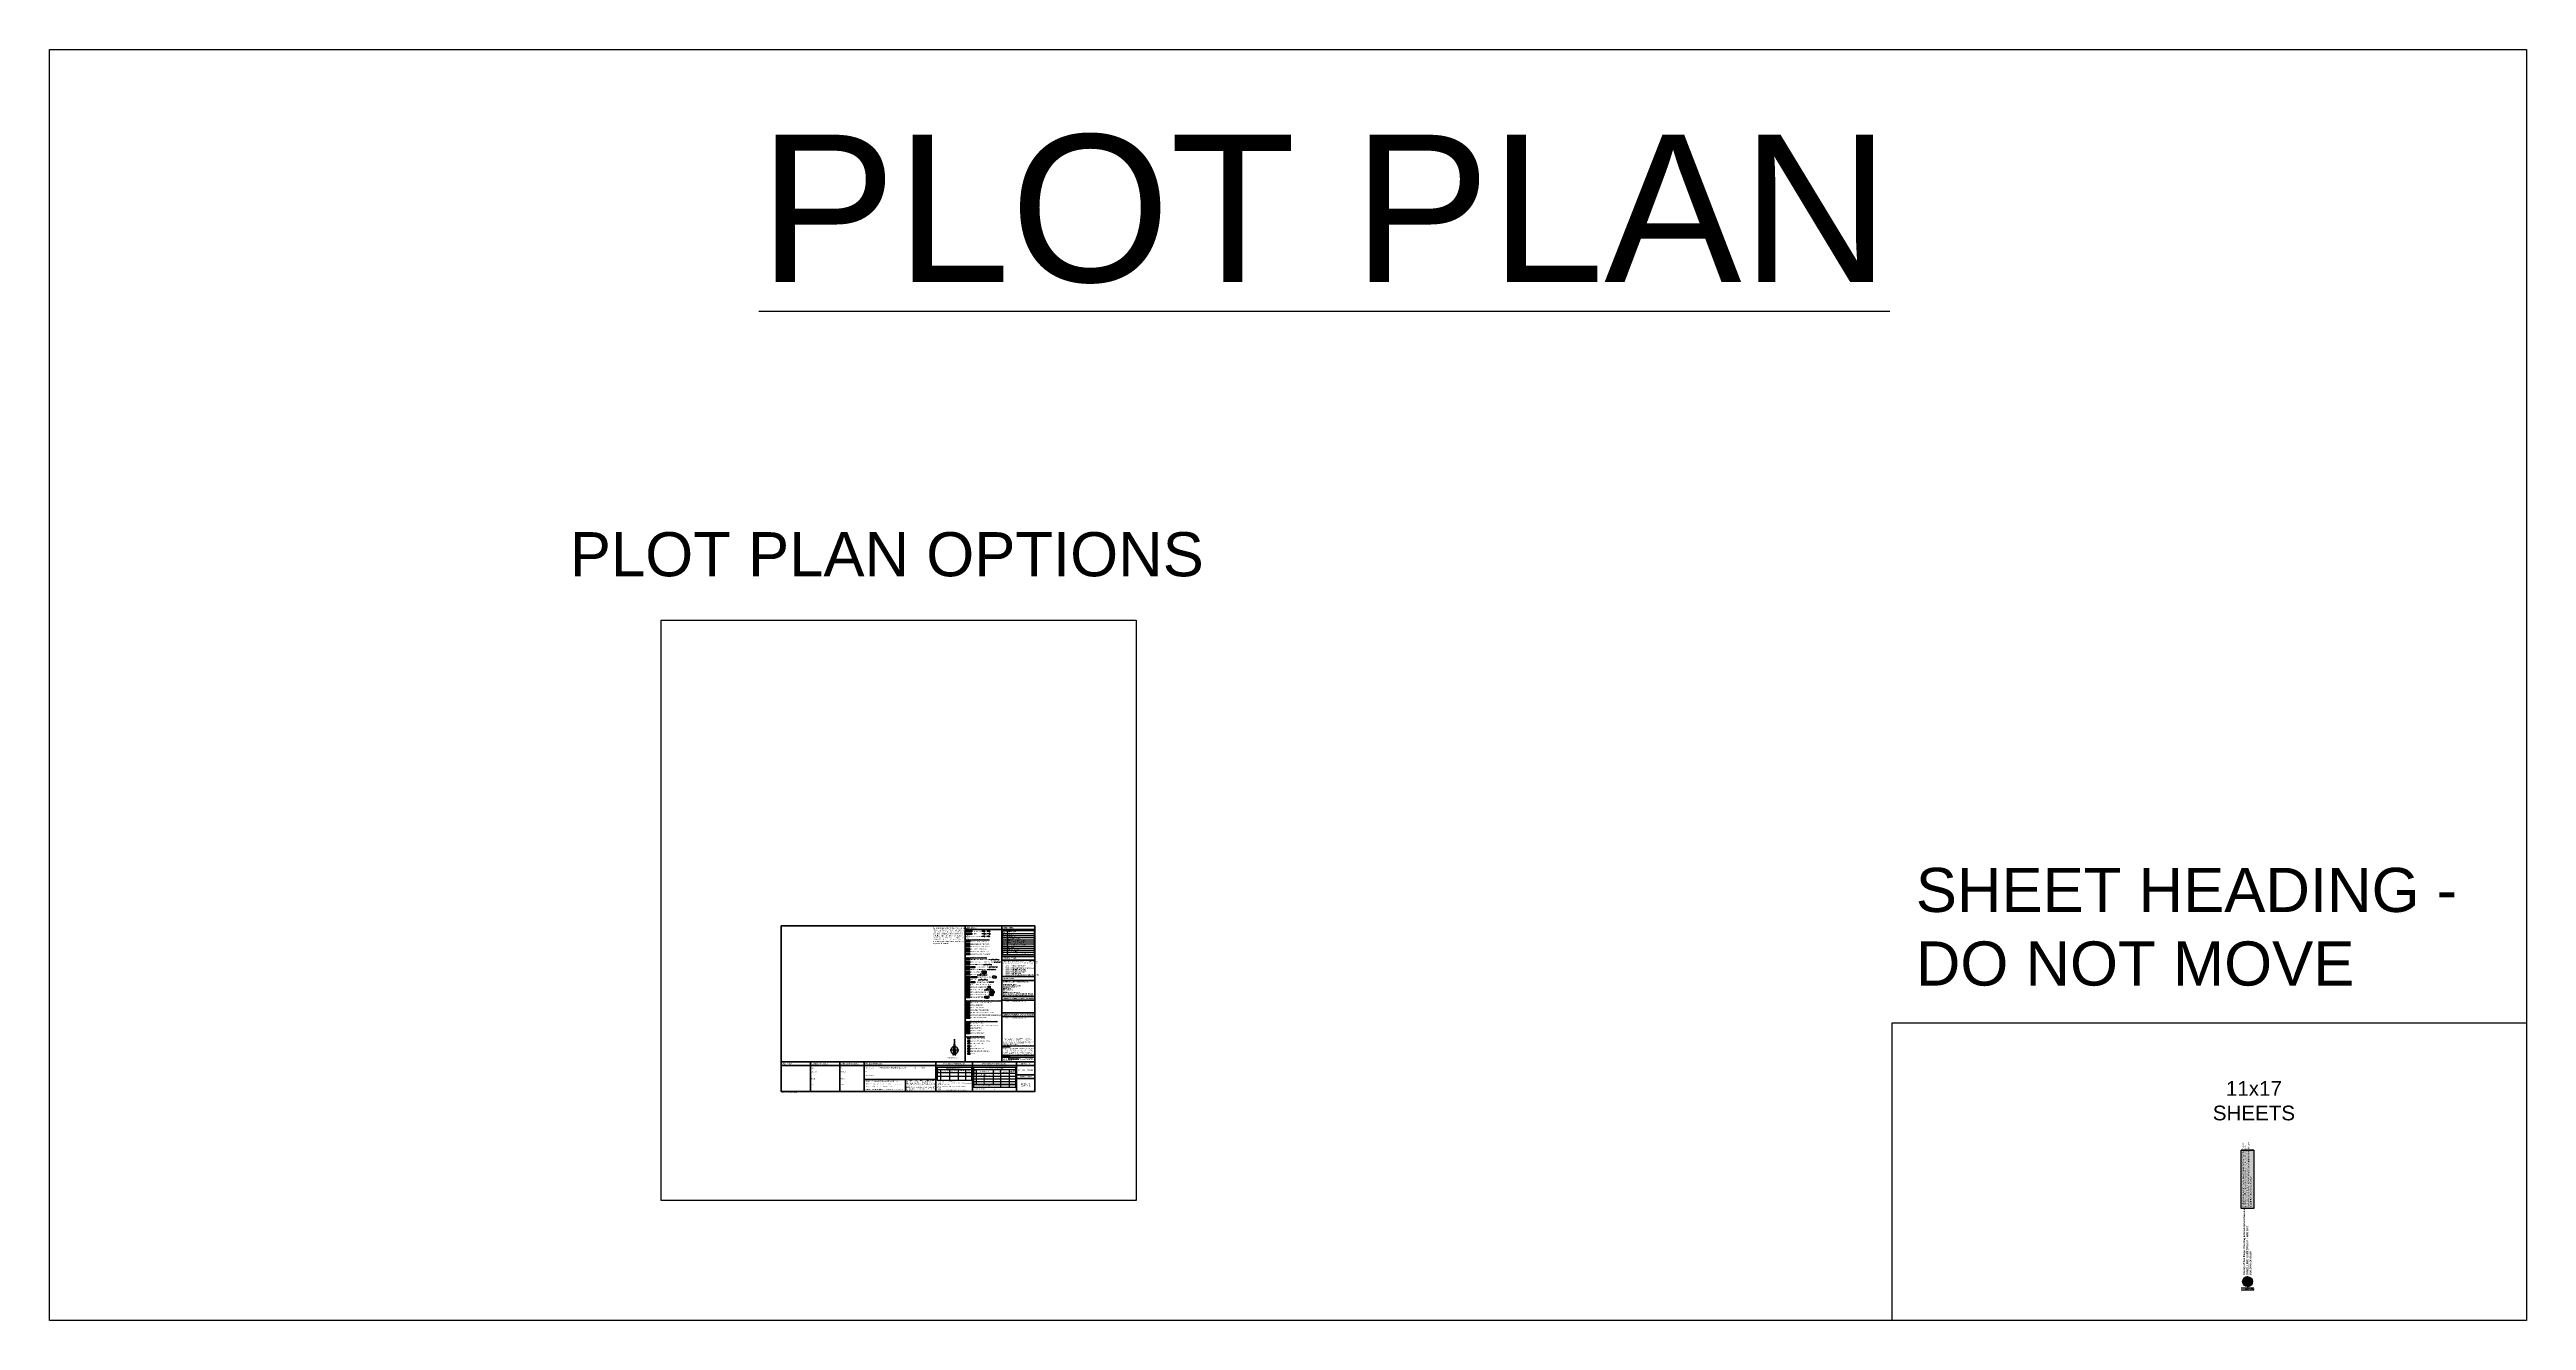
# Model space of a CAD drawing. Header units: inches. Extents: x -350 to 3672, y -1325 to 3943.
# Drawn here: x 3199.3 to 3535.9, y 942.3 to 1115 of the extents above; entities that cross this region are included whole.
import ezdxf
from ezdxf.enums import TextEntityAlignment as Align

# ---------------------------------------------------------------- set-up
doc = ezdxf.new("R2010")
doc.units = ezdxf.units.IN
doc.header["$MEASUREMENT"] = 0
doc.layers.add('_CoSD_TB', color=7, linetype='Continuous')
doc.layers.add('Plot Plan Notes', color=7, linetype='Continuous')
doc.layers.add('BORDER', color=250, linetype='Continuous', lineweight=30)
doc.layers.add('Plot Plan Border', color=7, linetype='Continuous', lineweight=50)
doc.styles.add('CoSD TITLE', font='arial.ttf')
doc.styles.add('Legend', font='ARIALNB.TTF')
doc.styles.get("Standard").update_dxf_attribs({"font": 'arial.ttf'})
doc.styles.add('THIN', font='ROMANS.shx', dxfattribs={"height": 0.0944})
doc.styles.add('TITLE', font='ARIALNB.TTF', dxfattribs={"height": 0.4})
pattern_1 = [(225, (3498.821245, 936.002925), (0.015512155, -0.015512155), [])]
pattern_2 = [(135, (3498.821245, 936.002925), (-0.015512155, -0.015512155), [])]

# ---------------------------------------------------------------- blocks, each defined once
blk = doc.blocks.new('*T106')
at = {"layer": 'Defpoints', "color": 8, "linetype": 'ByBlock', "lineweight": 0, "transparency": 16777216}
blk.add_line((1.47, -0.84), (1.47, -2.35), dxfattribs=at)
at = {"layer": 'Plot Plan Notes', "color": 0, "linetype": 'ByBlock', "lineweight": -2, "transparency": 16777216}
for p, q in [((0, 0), (5.73, 0)), ((0, 0), (0, -2.35)), ((5.73, 0), (5.73, -2.35)), ((0, -0.32), (5.73, -0.32)), ((0, -0.84), (0.37, -0.84)), ((0, -1.22), (0.37, -1.22)), ((0, -1.58), (0.37, -1.58)), ((0, -1.97), (0.37, -1.97)), ((0.37, -0.32), (0.37, -0.84)), ((1.47, -0.84), (5.73, -0.84)), ((2.69, -0.32), (2.69, -1.22)), ((2.69, -1.22), (5.73, -1.22)), ((2.69, -1.58), (5.73, -1.58)), ((2.69, -1.97), (5.73, -1.97)), ((3.67, -0.32), (3.67, -2.33)), ((4.86, -0.32), (4.86, -2.33))]:
    blk.add_line(p, q, dxfattribs=at)
at = {"layer": 'Plot Plan Notes', "color": 0, "lineweight": -2, "transparency": 16777216}
for p, q in [((0, -2.33), (5.73, -2.33)), ((0, -2.35), (0, -2.73)), ((0, -2.37), (5.73, -2.37)), ((0, -2.73), (5.73, -2.73)), ((0.37, -0.84), (1.47, -0.84)), ((0.37, -0.84), (0.37, -2.33)), ((0.37, -1.22), (2.69, -1.22)), ((0.37, -1.58), (2.69, -1.58)), ((0.37, -1.97), (2.69, -1.97)), ((2.69, -1.22), (2.69, -2.33)), ((3.67, -2.37), (3.67, -2.73)), ((4.86, -2.37), (4.86, -2.73)), ((5.73, -2.35), (5.73, -2.73))]:
    blk.add_line(p, q, dxfattribs=at)
at = {"layer": 'Plot Plan Notes', "color": 0, "transparency": 16777216, "attachment_point": 5}
for s, insert, char_height, width in [('{\\fArial|b1|i0|c0|p34;SITE ID}', (0.19, -0.58), 0.0938, 0.2862), ('3', (0.19, -1.77), 0.0938, 0.2862), ('4', (0.19, -2.16), 0.0938, 0.2862), ('1', (0.19, -1.03), 0.0938, 0.2862), ('2', (0.19, -1.4), 0.0938, 0.2862), ('{\\C256;PROPOSED DWELLING UNIT}', (0.92, -1.03), 0.0938, 1.0191), ('{\\fArial|b1|i0|c0|p34;IMPERVIOUS ITEM}', (1.53, -0.58), 0.0938, 2.2332), ('TOTAL (SF)', (1.84, -2.54), 0.127, 3.5897), ('{\\C256;ADU\\H1.76554x; □\\H0.5664x;    SFD\\H1.76554x; □}', (2.08, -1.03), 0.0938, 1.1296), ('{\\fArial|b1|i0|c0|p34;IMPERVIOUS SURFACE AREA TABLE}', (2.87, -0.16), 0.0938, 5.6498), ('{\\fArial|b1|i0|c0|p34;DIMENSIONS}', (3.18, -0.58), 0.0938, 0.9013), ('32\'-7" x 24\'-0"', (3.18, -1.03), 0.0938, 0.9013), ('{\\fArial|b1|i0|c0|p34;NEW or REPLACED AREA (\\A1;SF\\A0;)}', (4.27, -0.58), 0.0938, 1.1008), ('\\A1;782', (4.27, -1.03), 0.0938, 1.1008), ('{\\fArial|b1|i0|c0|p34;EXISTING AREA (\\A1;SF\\A0;\\H1x;)}', (5.3, -0.58), 0.0938, 0.7903)]:
    blk.add_mtext(s, dxfattribs=dict(at, insert=insert, char_height=char_height, width=width))
blk = doc.blocks.new('*T107')
at = {"layer": 'Plot Plan Notes', "color": 0, "linetype": 'ByBlock', "lineweight": -2, "transparency": 16777216}
for p, q in [((0, 0), (4.31, 0)), ((0, 0), (0, -3.26)), ((0.65, 0), (0.65, -3.26)), ((4.31, 0), (4.31, -3.26)), ((0, -0.43), (4.31, -0.43)), ((0, -0.71), (4.31, -0.71)), ((0, -0.99), (4.31, -0.99)), ((0, -1.28), (4.31, -1.28)), ((0, -1.56), (4.31, -1.56)), ((0, -1.85), (4.31, -1.85)), ((0, -2.13), (4.31, -2.13)), ((0, -2.41), (4.31, -2.41)), ((0, -2.7), (4.31, -2.7)), ((0, -2.98), (4.31, -2.98)), ((0, -3.26), (4.31, -3.26))]:
    blk.add_line(p, q, dxfattribs=at)
at = {"layer": 'Plot Plan Notes', "color": 0, "transparency": 16777216}
for s, insert, char_height, width, attachment_point in [('{\\fArial|b1|i0|c0|p34;Sheet No. }', (0.32, -0.21), 0.1267, 0.5626, 5), ('SP-1', (0.32, -0.57), 0.127, 0.5626, 5), ('CS-1', (0.32, -3.12), 0.127, 0.5626, 5), ('A1', (0.32, -0.85), 0.127, 0.5626, 5), ('A2', (0.32, -1.14), 0.127, 0.5626, 5), ('A3', (0.32, -1.42), 0.127, 0.5626, 5), ('A4', (0.32, -1.7), 0.127, 0.5626, 5), ('A5', (0.32, -1.99), 0.127, 0.5626, 5), ('A6', (0.32, -2.27), 0.127, 0.5626, 5), ('S1', (0.32, -2.55), 0.127, 0.5626, 5), ('S2', (0.32, -2.84), 0.127, 0.5626, 5), ('{\\fArial|b1|i0|c0|p34;SHEET NAME}', (0.69, -0.21), 0.1267, 3.5772, 4), ('SITE PLAN', (0.69, -0.57), 0.127, 3.5772, 4), ('FLOOR PLAN', (0.69, -0.85), 0.127, 3.5772, 4), ('ELECTRICAL PLAN', (0.69, -1.14), 0.1267, 3.5772, 4), ('ELEVATIONS - FRONT & BACK', (0.69, -1.42), 0.1267, 3.5772, 4), ('ELEVATIONS - RIGHT & LEFT', (0.69, -1.7), 0.1267, 3.5772, 4), ('ROOF PLAN / TRUSS LAYOUT', (0.69, -1.99), 0.1267, 3.5772, 4), ('SECTIONS', (0.69, -2.27), 0.127, 3.5772, 4), ('FOUNDATION PLAN', (0.69, -2.55), 0.1267, 3.5772, 4), ('ROOF FRAMING', (0.69, -2.84), 0.1267, 3.5772, 4), ('MIN. CONSTRUCTION SPECIFICATIONS', (0.69, -3.12), 0.1267, 3.5772, 4)]:
    blk.add_mtext(s, dxfattribs=dict(at, insert=insert, char_height=char_height, width=width, attachment_point=attachment_point))
blk = doc.blocks.new('*T108')
at = {"layer": 'Plot Plan Notes', "color": 0, "linetype": 'ByBlock', "lineweight": -2, "transparency": 16777216}
for p, q in [((0, 0), (4.66, 0)), ((0, 0), (0, -1.77)), ((4.66, 0), (4.66, -1.77)), ((0, -0.32), (4.66, -0.32)), ((0, -0.73), (4.66, -0.73)), ((0, -1.24), (4.66, -1.24)), ((0, -1.77), (4.66, -1.77)), ((0.48, -0.32), (0.48, -1.77)), ((1.67, -0.32), (1.67, -1.77)), ((2.87, -0.32), (2.87, -1.77)), ((3.85, -0.32), (3.85, -1.77))]:
    blk.add_line(p, q, dxfattribs=at)
at = {"layer": 'Plot Plan Notes', "color": 0, "transparency": 16777216, "char_height": 0.0938, "attachment_point": 5}
for s, insert, width in [('{\\fArial|b1|i0|c0|p34;SITE ID}', (0.24, -0.52), 0.3961), ('{\\fArial|b1|i0|c0|p34;PERVIOUS ITEM}', (1.07, -0.52), 1.103), ('{\\fArial|b1|i0|c0|p34;PERVIOUS SURFACE AREA TABLE}', (2.33, -0.16), 4.5765), ('{\\fArial|b1|i0|c0|p34;DIMENSIONS}', (2.27, -0.52), 1.1206), ('\\A1;{\\fArial|b1|i0|c0|p34; AREA (SF\\H1x;)}', (3.36, -0.52), 0.8938), ('{\\fArial|b1|i0|c0|p34;NOTES}', (4.26, -0.52), 0.725)]:
    blk.add_mtext(s, dxfattribs=dict(at, insert=insert, width=width))
blk = doc.blocks.new('*X105')
at = {"color": 0}
for p, q in [((5.75, 12.84), (5.79, 12.81)), ((5.78, 12.8), (5.75, 12.8)), ((5.75, 12.8), (5.75, 12.79)), ((5.75, 12.75), (5.77, 12.74)), ((5.75, 12.74), (5.75, 12.74)), ((5.75, 12.71), (5.76, 12.73)), ((5.75, 12.71), (5.75, 12.71)), ((5.77, 12.67), (5.75, 12.66)), ((5.75, 12.66), (5.75, 12.66)), ((5.75, 12.62), (5.76, 12.61)), ((5.76, 12.73), (5.76, 12.74)), ((5.78, 12.73), (5.76, 12.71)), ((5.76, 12.71), (5.77, 12.68)), ((5.76, 12.62), (5.78, 12.62)), ((5.77, 12.74), (5.79, 12.74)), ((5.77, 12.68), (5.84, 12.63)), ((5.79, 12.66), (5.77, 12.67)), ((5.8, 12.79), (5.78, 12.8)), ((5.81, 12.74), (5.78, 12.73)), ((5.78, 12.62), (5.79, 12.64)), ((5.79, 12.81), (5.82, 12.82)), ((5.79, 12.74), (5.81, 12.76)), ((5.79, 12.64), (5.79, 12.66)), ((5.81, 12.76), (5.8, 12.79)), ((5.82, 12.62), (5.8, 12.61)), ((5.8, 12.61), (5.8, 12.61)), ((5.83, 12.82), (5.81, 12.78)), ((5.81, 12.78), (5.81, 12.75)), ((5.81, 12.75), (5.84, 12.74)), ((5.88, 12.7), (5.81, 12.74)), ((5.82, 12.82), (5.84, 12.85)), ((5.84, 12.61), (5.82, 12.62)), ((5.86, 12.83), (5.83, 12.82)), ((5.84, 12.85), (5.84, 12.86)), ((5.84, 12.74), (5.87, 12.75)), ((5.84, 12.63), (5.87, 12.64)), ((5.88, 12.81), (5.86, 12.83)), ((5.87, 12.86), (5.88, 12.85)), ((5.87, 12.74), (5.89, 12.78)), ((5.88, 12.75), (5.87, 12.75)), ((5.87, 12.75), (5.87, 12.74)), ((5.87, 12.74), (5.87, 12.72)), ((5.87, 12.73), (5.89, 12.72)), ((5.87, 12.64), (5.89, 12.67)), ((5.88, 12.64), (5.87, 12.61)), ((5.88, 12.85), (5.89, 12.84)), ((5.89, 12.78), (5.88, 12.81)), ((5.9, 12.74), (5.88, 12.75)), ((5.89, 12.67), (5.88, 12.7)), ((5.9, 12.64), (5.88, 12.64)), ((5.89, 12.84), (5.91, 12.85)), ((5.9, 12.84), (5.89, 12.83)), ((5.89, 12.83), (5.89, 12.82)), ((5.89, 12.82), (5.89, 12.81)), ((5.89, 12.81), (5.9, 12.8)), ((5.89, 12.71), (5.9, 12.72)), ((5.92, 12.83), (5.9, 12.84)), ((5.9, 12.8), (5.91, 12.8)), ((5.9, 12.8), (5.9, 12.78)), ((5.92, 12.8), (5.9, 12.8)), ((5.9, 12.78), (5.9, 12.77)), ((5.9, 12.77), (5.92, 12.76)), ((5.9, 12.73), (5.9, 12.74)), ((5.9, 12.72), (5.9, 12.73)), ((5.93, 12.63), (5.9, 12.64)), ((5.91, 12.85), (5.92, 12.86)), ((5.91, 12.8), (5.92, 12.82)), ((5.93, 12.84), (5.92, 12.82)), ((5.92, 12.82), (5.92, 12.83)), ((5.92, 12.82), (5.93, 12.8)), ((5.94, 12.79), (5.92, 12.8)), ((5.92, 12.76), (5.93, 12.76)), ((5.93, 12.71), (5.92, 12.69)), ((5.92, 12.69), (5.92, 12.67)), ((5.92, 12.67), (5.94, 12.66)), ((5.96, 12.85), (5.93, 12.84)), ((5.93, 12.8), (5.95, 12.78)), ((5.93, 12.76), (5.94, 12.78)), ((5.95, 12.72), (5.93, 12.71)), ((5.94, 12.65), (5.93, 12.64)), ((5.93, 12.64), (5.94, 12.63)), ((5.94, 12.61), (5.93, 12.63)), ((5.94, 12.78), (5.94, 12.79)), ((5.96, 12.78), (5.94, 12.75)), ((5.94, 12.75), (5.95, 12.72)), ((5.94, 12.66), (5.96, 12.67)), ((5.95, 12.66), (5.94, 12.65)), ((5.94, 12.63), (5.95, 12.62)), ((5.95, 12.78), (5.97, 12.79)), ((5.95, 12.72), (6.02, 12.68)), ((5.97, 12.71), (5.95, 12.72)), ((5.96, 12.65), (5.95, 12.65)), ((5.95, 12.62), (5.96, 12.62)), ((5.95, 12.62), (5.95, 12.61)), ((5.97, 12.62), (5.95, 12.61)), ((5.98, 12.84), (5.96, 12.85)), ((5.99, 12.79), (5.96, 12.78)), ((5.96, 12.67), (5.97, 12.69)), ((5.97, 12.64), (5.96, 12.65)), ((5.96, 12.62), (5.97, 12.64)), ((5.98, 12.61), (5.96, 12.62)), ((5.97, 12.79), (5.99, 12.81)), ((5.97, 12.69), (5.97, 12.71)), ((5.98, 12.66), (5.97, 12.64)), ((5.97, 12.64), (5.97, 12.62)), ((5.97, 12.62), (5.98, 12.61)), ((5.99, 12.81), (5.98, 12.84)), ((6.01, 12.67), (5.98, 12.66)), ((6.01, 12.86), (5.99, 12.83)), ((5.99, 12.83), (6, 12.8)), ((6.06, 12.75), (5.99, 12.79)), ((6, 12.8), (6.02, 12.79)), ((6.03, 12.66), (6.01, 12.67)), ((6.02, 12.79), (6.05, 12.79)), ((6.02, 12.68), (6.05, 12.69)), ((6.02, 12.61), (6.03, 12.63)), ((6.03, 12.63), (6.03, 12.66)), ((6.06, 12.69), (6.04, 12.65)), ((6.04, 12.65), (6.04, 12.62)), ((6.04, 12.62), (6.06, 12.61)), ((6.05, 12.79), (6.07, 12.83)), ((6.06, 12.8), (6.05, 12.8)), ((6.05, 12.8), (6.05, 12.78)), ((6.05, 12.78), (6.05, 12.77)), ((6.05, 12.77), (6.07, 12.76)), ((6.05, 12.69), (6.07, 12.72)), ((6.07, 12.83), (6.06, 12.86)), ((6.06, 12.86), (6.06, 12.86)), ((6.08, 12.79), (6.06, 12.8)), ((6.07, 12.72), (6.06, 12.75)), ((6.09, 12.69), (6.06, 12.69)), ((6.07, 12.86), (6.07, 12.86)), ((6.07, 12.86), (6.08, 12.85)), ((6.07, 12.76), (6.08, 12.77)), ((6.08, 12.85), (6.09, 12.85)), ((6.09, 12.84), (6.08, 12.83)), ((6.08, 12.83), (6.08, 12.82)), ((6.08, 12.82), (6.1, 12.81)), ((6.09, 12.78), (6.08, 12.79)), ((6.08, 12.77), (6.09, 12.78)), ((6.09, 12.85), (6.1, 12.86)), ((6.1, 12.85), (6.09, 12.84)), ((6.11, 12.68), (6.09, 12.69)), ((6.1, 12.86), (6.11, 12.85)), ((6.12, 12.84), (6.1, 12.85)), ((6.1, 12.81), (6.11, 12.81)), ((6.12, 12.76), (6.1, 12.74)), ((6.1, 12.74), (6.11, 12.72)), ((6.1, 12.61), (6.12, 12.65)), ((6.11, 12.62), (6.1, 12.62)), ((6.1, 12.62), (6.1, 12.61)), ((6.11, 12.85), (6.13, 12.83)), ((6.11, 12.81), (6.12, 12.82)), ((6.11, 12.72), (6.12, 12.71)), ((6.11, 12.69), (6.12, 12.68)), ((6.12, 12.65), (6.11, 12.68)), ((6.13, 12.61), (6.11, 12.62)), ((6.12, 12.82), (6.12, 12.84)), ((6.14, 12.83), (6.12, 12.8)), ((6.12, 12.8), (6.13, 12.77)), ((6.13, 12.77), (6.12, 12.76)), ((6.12, 12.71), (6.14, 12.72)), ((6.13, 12.7), (6.12, 12.7)), ((6.12, 12.7), (6.12, 12.68)), ((6.12, 12.67), (6.13, 12.67)), ((6.13, 12.83), (6.15, 12.84)), ((6.13, 12.77), (6.2, 12.73)), ((6.15, 12.76), (6.13, 12.77)), ((6.15, 12.7), (6.13, 12.7)), ((6.13, 12.67), (6.14, 12.67)), ((6.15, 12.67), (6.13, 12.66)), ((6.13, 12.66), (6.13, 12.65)), ((6.13, 12.65), (6.13, 12.64)), ((6.13, 12.64), (6.15, 12.63)), ((6.17, 12.84), (6.14, 12.83)), ((6.14, 12.72), (6.15, 12.74)), ((6.14, 12.67), (6.15, 12.69)), ((6.15, 12.84), (6.17, 12.86)), ((6.15, 12.74), (6.15, 12.76)), ((6.16, 12.71), (6.15, 12.69)), ((6.15, 12.69), (6.15, 12.7)), ((6.15, 12.69), (6.16, 12.66)), ((6.17, 12.66), (6.15, 12.67)), ((6.15, 12.63), (6.16, 12.63)), ((6.19, 12.72), (6.16, 12.71)), ((6.16, 12.66), (6.18, 12.65)), ((6.16, 12.63), (6.17, 12.64)), ((6.17, 12.86), (6.18, 12.85)), ((6.17, 12.86), (6.17, 12.86)), ((6.24, 12.8), (6.17, 12.84)), ((6.17, 12.64), (6.17, 12.66)), ((6.19, 12.65), (6.17, 12.62)), ((6.17, 12.62), (6.17, 12.61)), ((6.18, 12.85), (6.21, 12.83)), ((6.18, 12.65), (6.2, 12.66)), ((6.21, 12.71), (6.19, 12.72)), ((6.22, 12.66), (6.19, 12.65)), ((6.2, 12.84), (6.23, 12.84)), ((6.2, 12.73), (6.23, 12.74)), ((6.2, 12.66), (6.22, 12.68)), ((6.22, 12.68), (6.21, 12.71)), ((6.24, 12.73), (6.22, 12.69)), ((6.22, 12.7), (6.23, 12.67)), ((6.25, 12.64), (6.22, 12.66)), ((6.23, 12.84), (6.24, 12.86)), ((6.25, 12.85), (6.23, 12.85)), ((6.23, 12.85), (6.23, 12.83)), ((6.23, 12.83), (6.23, 12.82)), ((6.23, 12.82), (6.25, 12.81)), ((6.23, 12.74), (6.25, 12.77)), ((6.23, 12.67), (6.25, 12.66)), ((6.25, 12.77), (6.24, 12.8)), ((6.25, 12.74), (6.24, 12.74)), ((6.25, 12.85), (6.25, 12.85)), ((6.25, 12.81), (6.25, 12.81))]:
    blk.add_line(p, q, dxfattribs=at)

msp = doc.modelspace()

# ---------------------------------------------------------------- hatches: boundary and pattern name
at = {"layer": '_CoSD_TB'}
h = msp.add_hatch(dxfattribs=at)
h.set_pattern_fill('ANSI31', color=1, scale=0.1755, angle=180, style=0)
h.set_pattern_definition(pattern_1)
h.paths.add_polyline_path([(3497.60544, 947.68129), (3497.5669, 947.68246), (3497.57805, 947.67383, -0.104260099), (3497.64672, 947.66504), (3497.6678, 947.6794), (3497.62926, 947.68057), (3497.61846, 947.71758)])
h = msp.add_hatch(dxfattribs=at)
h.set_pattern_fill('ANSI31', color=1, scale=0.1755, angle=90, style=0)
h.set_pattern_definition(pattern_2)
h.paths.add_polyline_path([(3497.57805, 947.39958), (3497.5669, 947.39095), (3497.60544, 947.39212), (3497.61846, 947.35582), (3497.62926, 947.39284), (3497.6678, 947.394), (3497.64672, 947.40837, -0.104260099)])
h = msp.add_hatch(dxfattribs=at)
h.set_pattern_fill('ANSI31', color=1, scale=0.1755, angle=180, style=0)
h.set_pattern_definition(pattern_1)
h.paths.add_polyline_path([(3497.67564, 947.80066), (3497.6397, 947.81462), (3497.66057, 947.7822), (3497.63618, 947.75234), (3497.67347, 947.76216), (3497.69433, 947.72974), (3497.69651, 947.76824), (3497.73379, 947.77806), (3497.69785, 947.79203), (3497.70003, 947.83052)])
h = msp.add_hatch(dxfattribs=at)
h.set_pattern_fill('ANSI31', color=1, scale=0.1755, angle=90, style=0)
h.set_pattern_definition(pattern_2)
h.paths.add_polyline_path([(3497.67347, 947.31124), (3497.63618, 947.32107), (3497.66057, 947.29121), (3497.6397, 947.25879), (3497.67564, 947.27275), (3497.70003, 947.24289), (3497.69785, 947.28138), (3497.73379, 947.29534), (3497.69651, 947.30517), (3497.69433, 947.34367)])
at = {"layer": 'BORDER', "true_color": 0xebebec, "transparency": 33554457}
msp.add_hatch(color=7, dxfattribs=at).paths.add_polyline_path([(3497.13512, 965.41897), (3498.84064, 965.41897), (3498.84064, 957.46087), (3497.13512, 957.46087)])
at = {"layer": 'Plot Plan Notes'}
h = msp.add_hatch(color=7, dxfattribs=at)
h.paths.add_polyline_path([(3325.86839, 989.30431), (3325.741, 989.30431), (3325.741, 989.24624), (3325.86839, 989.24624)])
h.paths.add_polyline_path([(3325.86839, 989.24624), (3325.741, 989.24624), (3325.741, 989.18817), (3325.86839, 989.18817)])
h = msp.add_hatch(color=7, dxfattribs=at)
h.paths.add_polyline_path([(3326.24099, 989.30431), (3326.24099, 989.24624), (3326.36838, 989.24624), (3326.36838, 989.30431)])
h.paths.add_polyline_path([(3326.36838, 989.18817), (3326.36838, 989.24624), (3326.24099, 989.24624), (3326.24099, 989.18817)])
h = msp.add_hatch(dxfattribs=at)
h.set_pattern_fill('ANSI31', scale=0.610919, style=0)
h.set_pattern_definition([(45, (3314.569326, 977.05332), (-0.0539981, 0.0539981), [])])
h.paths.add_polyline_path([(3326.78193, 986.21929), (3326.78193, 986.06656), (3326.94292, 986.06656), (3326.94292, 986.32705), (3326.41729, 986.32705), (3326.41729, 986.06656), (3326.57829, 986.06656), (3326.57829, 986.21929)])
h = msp.add_hatch(dxfattribs=at)
h.set_pattern_fill('ANSI37', scale=0.610919, style=0)
h.set_pattern_definition([(45, (3314.569326, 977.00995), (-0.0539981, 0.0539981), []), (135, (3314.569326, 977.00995), (-0.0539981, -0.0539981), [])])
h.paths.add_polyline_path([(3327.01064, 986.66776), (3327.01064, 986.40727), (3327.53627, 986.40727), (3327.53627, 986.66776)])
h = msp.add_hatch(dxfattribs=at)
h.set_pattern_fill('ANSI31', scale=0.515463, style=0)
h.set_pattern_definition([(45, (3321.19859, 977.59372), (-0.0455609, 0.0455609), [])])
h.paths.add_polyline_path([(3327.13136, 987.00846), (3327.13136, 986.74797), (3327.65699, 986.74797), (3327.65699, 987.00846)])
at = {"layer": 'Plot Plan Notes', "lineweight": -2}
h = msp.add_hatch(color=0, dxfattribs=at)
edge = h.paths.add_edge_path()
edge.add_spline(control_points=[(3327.42532, 988.93257), (3327.42597, 988.91998), (3327.42893, 988.90744), (3327.43364, 988.89552)], knot_values=[1.009529115, 1.009529115, 1.009529115, 1.009529115, 1.041401454, 1.041401454, 1.041401454, 1.041401454], degree=3, periodic=0)
edge.add_line((3327.43364, 988.89552), (3327.46133, 988.92251))
edge.add_line((3327.46133, 988.92251), (3327.42532, 988.93257))
edge = h.paths.add_edge_path()
edge.add_spline(control_points=[(3327.55484, 989.06343), (3327.54607, 989.06054), (3327.53736, 989.0575), (3327.52871, 989.05451), (3327.52836, 989.05439), (3327.52801, 989.05427), (3327.52766, 989.05415)], knot_values=[1.186362689, 1.186362689, 1.186362689, 1.186362689, 1.21032074, 1.21032074, 1.21032074, 1.211293947, 1.211293947, 1.211293947, 1.211293947], degree=3, periodic=0)
edge.add_line((3327.52766, 989.05415), (3327.55128, 989.02592))
edge.add_line((3327.55128, 989.02592), (3327.55484, 989.06343))
edge = h.paths.add_edge_path()
edge.add_line((3327.72341, 989.03401), (3327.74856, 989.06326))
edge.add_spline(control_points=[(3327.74856, 989.06326), (3327.73879, 989.06573), (3327.72904, 989.06809), (3327.7193, 989.07021)], knot_values=[0.170707126, 0.170707126, 0.170707126, 0.170707126, 0.196394861, 0.196394861, 0.196394861, 0.196394861], degree=3, periodic=0)
edge.add_line((3327.7193, 989.07021), (3327.72341, 989.03401))
edge = h.paths.add_edge_path()
edge.add_line((3327.56414, 988.84228), (3327.53636, 988.81098))
edge.add_spline(control_points=[(3327.53636, 988.81098), (3327.54795, 988.80877), (3327.55999, 988.80762), (3327.57239, 988.80716)], knot_values=[0.853897789, 0.853897789, 0.853897789, 0.853897789, 0.886387961, 0.886387961, 0.886387961, 0.886387961], degree=3, periodic=0)
edge.add_line((3327.57239, 988.80716), (3327.56414, 988.84228))
edge = h.paths.add_edge_path()
edge.add_spline(control_points=[(3327.73025, 988.81181), (3327.73193, 988.81172), (3327.74581, 988.81092), (3327.75961, 988.80928), (3327.77163, 988.80762)], knot_values=[0.691510216, 0.691510216, 0.691510216, 0.691510216, 0.695526902, 0.724851625, 0.724851625, 0.724851625, 0.724851625], degree=3, periodic=0)
edge.add_line((3327.77163, 988.80762), (3327.75079, 988.84472))
edge.add_line((3327.75079, 988.84472), (3327.73025, 988.81181))
edge = h.paths.add_edge_path()
edge.add_line((3327.91667, 988.85095), (3327.92614, 988.81544))
edge.add_spline(control_points=[(3327.92614, 988.81544), (3327.93638, 988.82188), (3327.94614, 988.83041), (3327.95469, 988.84027)], knot_values=[0.522486469, 0.522486469, 0.522486469, 0.522486469, 0.554033446, 0.554033446, 0.554033446, 0.554033446], degree=3, periodic=0)
edge.add_line((3327.95469, 988.84027), (3327.91667, 988.85095))
edge = h.paths.add_edge_path()
edge.add_spline(control_points=[(3327.93214, 989.00101), (3327.92139, 989.00856), (3327.90994, 989.01481), (3327.89799, 989.02015)], knot_values=[0.32926284, 0.32926284, 0.32926284, 0.32926284, 0.363734774, 0.363734774, 0.363734774, 0.363734774], degree=3, periodic=0)
edge.add_line((3327.89799, 989.02015), (3327.88998, 988.98597))
edge.add_line((3327.88998, 988.98597), (3327.93214, 989.00101))
at = {"layer": 'Plot Plan Notes'}
h = msp.add_hatch(color=256, dxfattribs=at)
h.paths.add_polyline_path([(3322.26301, 980.49236), (3322.05416, 978.43268, 0.556723724), (3322.11906, 978.36575, 0.109587606), (3322.16932, 978.39498, -0.176399031), (3322.26301, 978.41654, -0.176399031), (3322.3567, 978.39498, 0.109587606), (3322.40696, 978.36575, 0.556723724), (3322.47186, 978.43268)])
h.paths.add_polyline_path([(3322.3077, 979.18599), (3322.37246, 979.18592), (3322.40743, 978.76849), (3322.31684, 978.76849), (3322.20612, 979.03078), (3322.19728, 978.76849), (3322.11859, 978.76849), (3322.15356, 979.18592), (3322.2132, 979.18592), (3322.31522, 978.92288)], flags=16)

# ---------------------------------------------------------------- linework, layer by layer
at = {"color": 3}
for points in [[(3199.29512, 1114.99323), (3535.89238, 1114.99323), (3535.89238, 942.26009), (3199.29512, 942.26009)], [(3282.42939, 1037.4199), (3346.97053, 1037.4199), (3346.97053, 958.56664), (3282.42939, 958.56664)], [(3449.68633, 982.72161), (3535.89238, 982.72161), (3535.89238, 942.26009), (3449.68633, 942.26009)]]:
    msp.add_lwpolyline(points, close=True, dxfattribs=at)
at = {"layer": '_CoSD_TB', "color": 1, "linetype": 'Continuous'}
for p, q in [((3497.34831, 947.56078), (3497.3212, 947.54146)), ((3497.34806, 947.52058), (3497.32222, 947.49958)), ((3497.35108, 947.60089), (3497.32282, 947.58331)), ((3497.35033, 947.48043), (3497.32587, 947.45786)), ((3497.35637, 947.64075), (3497.32706, 947.62497)), ((3497.35512, 947.44051), (3497.33212, 947.41645)), ((3497.36415, 947.6802), (3497.3339, 947.66629)), ((3497.36241, 947.40097), (3497.34097, 947.37551)), ((3497.37439, 947.71908), (3497.34333, 947.7071)), ((3497.37217, 947.36197), (3497.35236, 947.33521)), ((3497.38705, 947.75724), (3497.3553, 947.74724)), ((3497.38436, 947.32365), (3497.36627, 947.2957)), ((3497.40208, 947.79453), (3497.36977, 947.78654)), ((3497.39892, 947.28618), (3497.38263, 947.25715)), ((3497.41943, 947.83081), (3497.38668, 947.82486)), ((3497.41582, 947.24969), (3497.40138, 947.21969)), ((3497.43902, 947.86592), (3497.40596, 947.86204)), ((3497.43497, 947.21434), (3497.42244, 947.18349)), ((3497.46077, 947.89973), (3497.42753, 947.89794)), ((3497.4563, 947.18025), (3497.44573, 947.14869)), ((3497.48461, 947.93212), (3497.45132, 947.93241)), ((3497.47973, 947.14758), (3497.47117, 947.11541)), ((3497.51043, 947.96294), (3497.47723, 947.96532)), ((3497.48139, 947.52269), (3497.48139, 947.55072)), ((3497.50517, 947.11644), (3497.49864, 947.0838)), ((3497.53814, 947.99207), (3497.50515, 947.99654)), ((3497.53251, 947.08696), (3497.52804, 947.05397)), ((3497.56762, 948.01941), (3497.53497, 948.02594)), ((3497.53509, 947.40882), (3497.53514, 947.43092)), ((3497.53566, 947.64222), (3497.53572, 947.66481)), ((3497.56165, 947.05925), (3497.55926, 947.02605)), ((3497.56174, 947.4017), (3497.56187, 947.45732)), ((3497.56226, 947.61536), (3497.5624, 947.67182)), ((3497.59875, 948.04485), (3497.56659, 948.05341)), ((3497.5884, 947.39907), (3497.58862, 947.4887)), ((3497.58885, 947.58471), (3497.58907, 947.67435)), ((3497.59247, 947.03343), (3497.59217, 947.00014)), ((3497.63143, 948.06828), (3497.59986, 948.07885)), ((3497.61507, 947.40069), (3497.61529, 947.4887)), ((3497.61552, 947.58471), (3497.61574, 947.67262)), ((3497.62485, 947.0096), (3497.62664, 946.97636)), ((3497.66551, 948.08961), (3497.63467, 948.10214)), ((3497.64175, 947.40673), (3497.64195, 947.4887)), ((3497.64219, 947.58471), (3497.64239, 947.66648)), ((3497.65559, 947.6129), (3497.65571, 947.66161)), ((3497.65866, 946.98784), (3497.66254, 946.95478)), ((3497.66845, 947.4177), (3497.66852, 947.44557)), ((3497.66896, 947.62816), (3497.66903, 947.65541)), ((3497.70086, 948.10877), (3497.67087, 948.1232)), ((3497.69377, 946.96825), (3497.69972, 946.9355)), ((3497.73735, 948.12566), (3497.70832, 948.14195)), ((3497.72345, 947.90096), (3497.72345, 947.9084)), ((3497.73005, 946.95091), (3497.73804, 946.91859)), ((3497.77483, 948.14023), (3497.74688, 948.15831)), ((3497.76734, 946.93588), (3497.77735, 946.90413)), ((3497.81314, 948.15241), (3497.78638, 948.17222)), ((3497.8055, 946.92321), (3497.81748, 946.89215)), ((3497.85215, 948.16217), (3497.82669, 948.18362)), ((3497.84438, 946.91297), (3497.85829, 946.88273)), ((3497.89169, 948.16946), (3497.86762, 948.19246)), ((3497.87012, 947.99792), (3497.87012, 948.04322)), ((3497.88383, 946.90519), (3497.89961, 946.87588)), ((3497.93161, 948.17425), (3497.90904, 948.19872)), ((3497.92369, 946.89991), (3497.94128, 946.87164)), ((3497.97175, 948.17653), (3497.95076, 948.20236)), ((3497.9638, 946.89713), (3497.98313, 946.87003)), ((3498.01196, 948.17628), (3497.99263, 948.20338)), ((3497.99365, 947.91157), (3497.99365, 948.05116)), ((3497.99365, 947.77976), (3497.99365, 947.88002)), ((3497.99365, 947.24217), (3497.99365, 947.29365)), ((3497.99365, 947.02168), (3497.99365, 947.19804)), ((3498.00401, 946.89688), (3498.025, 946.87105)), ((3498.02032, 947.94617), (3498.02032, 948.05116)), ((3498.02032, 947.7657), (3498.02032, 947.82127)), ((3498.02032, 947.27064), (3498.02032, 947.3077)), ((3498.02032, 947.02168), (3498.02032, 947.14718)), ((3498.02252, 947.88947), (3498.02304, 947.89342)), ((3498.02267, 947.88587), (3498.02252, 947.88947)), ((3498.02368, 947.88147), (3498.02267, 947.88587)), ((3498.02304, 947.89342), (3498.02381, 947.89555)), ((3498.02514, 947.87839), (3498.02368, 947.88147)), ((3498.02381, 947.89555), (3498.02462, 947.89695)), ((3498.02434, 947.89835), (3498.02438, 947.90177)), ((3498.02462, 947.89695), (3498.02434, 947.89835)), ((3498.02438, 947.90177), (3498.02542, 947.90616)), ((3498.0263, 947.87688), (3498.02514, 947.87839)), ((3498.02542, 947.90616), (3498.02687, 947.90945)), ((3498.03011, 947.87306), (3498.0263, 947.87688)), ((3498.02687, 947.90945), (3498.02908, 947.91278)), ((3498.02908, 947.91278), (3498.03071, 947.91434)), ((3498.03386, 947.87025), (3498.03011, 947.87306)), ((3498.03071, 947.91434), (3498.03657, 947.91824)), ((3498.05207, 948.1735), (3498.03448, 948.20177)), ((3498.03782, 947.92157), (3498.03657, 947.91824)), ((3498.04214, 947.9284), (3498.03782, 947.92157)), ((3498.04801, 947.93394), (3498.04214, 947.9284)), ((3498.04415, 946.89916), (3498.06672, 946.87469)), ((3498.04699, 947.96676), (3498.04699, 948.05116)), ((3498.04699, 947.85951), (3498.04699, 947.91902)), ((3498.04699, 947.77547), (3498.04699, 947.81226)), ((3498.04699, 947.75165), (3498.04699, 947.76977)), ((3498.04699, 947.30364), (3498.04699, 947.32176)), ((3498.04699, 947.27807), (3498.04699, 947.29794)), ((3498.04699, 947.02168), (3498.04699, 947.12457)), ((3498.05218, 947.93606), (3498.04801, 947.93394)), ((3498.07551, 947.94173), (3498.06728, 947.93729)), ((3498.07366, 947.97707), (3498.07366, 948.0496)), ((3498.07366, 947.90633), (3498.07366, 947.93014)), ((3498.07366, 947.86431), (3498.07366, 947.87216)), ((3498.07366, 947.77301), (3498.07366, 947.8168)), ((3498.07366, 947.60071), (3498.07366, 947.66621)), ((3498.07366, 947.4072), (3498.07366, 947.4727)), ((3498.07366, 947.26968), (3498.07366, 947.3004)), ((3498.07366, 947.16799), (3498.07366, 947.20159)), ((3498.07366, 947.02381), (3498.07366, 947.11372)), ((3498.08335, 947.9437), (3498.07551, 947.94173)), ((3498.0953, 947.92579), (3498.07585, 947.93382)), ((3498.09193, 948.16821), (3498.07615, 948.19753)), ((3498.08802, 947.9435), (3498.08335, 947.9437)), ((3498.08407, 946.90395), (3498.10813, 946.88095)), ((3498.08699, 947.89791), (3498.08699, 947.93341)), ((3498.10033, 947.98842), (3498.10033, 948.04442)), ((3498.10033, 947.88156), (3498.10033, 947.92955)), ((3498.10033, 947.7629), (3498.10033, 947.83873)), ((3498.10033, 947.60071), (3498.10033, 947.66621)), ((3498.10033, 947.4071), (3498.10033, 947.4727)), ((3498.10033, 947.15044), (3498.10033, 947.3105)), ((3498.10033, 947.02899), (3498.10033, 947.09135)), ((3498.10615, 947.93176), (3498.10289, 947.9359)), ((3498.11088, 947.93312), (3498.10615, 947.93176)), ((3498.11895, 947.93336), (3498.11088, 947.93312)), ((3498.12059, 947.91344), (3498.11149, 947.92499)), ((3498.11366, 947.14543), (3498.11366, 947.14779)), ((3498.13138, 948.16043), (3498.11747, 948.19068)), ((3498.12348, 947.93217), (3498.11895, 947.93336)), ((3498.12361, 946.91124), (3498.14907, 946.88979)), ((3498.12699, 948.00001), (3498.12699, 948.03777)), ((3498.12699, 947.73093), (3498.12699, 947.91944)), ((3498.12699, 947.60071), (3498.12699, 947.66167)), ((3498.12699, 947.41174), (3498.12699, 947.4727)), ((3498.12699, 947.16883), (3498.12699, 947.34247)), ((3498.12699, 947.03564), (3498.12699, 947.09718)), ((3498.14204, 947.9222), (3498.13638, 947.92155)), ((3498.13638, 947.92155), (3498.13638, 947.92157)), ((3498.14887, 947.89585), (3498.13975, 947.91462)), ((3498.15004, 947.9211), (3498.14204, 947.9222)), ((3498.15431, 947.91917), (3498.15004, 947.9211)), ((3498.15112, 947.16163), (3498.15982, 947.15607)), ((3498.15366, 947.97963), (3498.15366, 948.02959)), ((3498.15366, 947.74955), (3498.15366, 947.90755)), ((3498.15366, 947.60071), (3498.15366, 947.6709)), ((3498.15366, 947.40251), (3498.15366, 947.4727)), ((3498.15366, 947.16001), (3498.15366, 947.32386)), ((3498.15366, 947.04382), (3498.15366, 947.09609)), ((3498.15461, 947.13466), (3498.15884, 947.13974)), ((3498.17026, 948.15019), (3498.15828, 948.18125)), ((3498.16262, 946.92099), (3498.18937, 946.90119)), ((3498.16609, 947.9038), (3498.16527, 947.90658)), ((3498.16947, 947.90351), (3498.16609, 947.9038)), ((3498.17333, 947.87914), (3498.16877, 947.89466)), ((3498.1688, 947.14454), (3498.18023, 947.14479)), ((3498.16882, 947.1541), (3498.17344, 947.15474)), ((3498.16889, 947.16348), (3498.1782, 947.16179)), ((3498.17709, 947.90085), (3498.16947, 947.90351)), ((3498.18089, 947.89812), (3498.17709, 947.90085)), ((3498.1782, 947.16179), (3498.18757, 947.16568)), ((3498.18033, 947.97605), (3498.18033, 948.0198)), ((3498.18033, 947.76941), (3498.18033, 947.88412)), ((3498.18033, 947.60071), (3498.18033, 947.73196)), ((3498.18033, 947.34145), (3498.18033, 947.4727)), ((3498.18033, 947.16267), (3498.18033, 947.304)), ((3498.18033, 947.05361), (3498.18033, 947.09879)), ((3498.18353, 947.16997), (3498.19374, 947.17156)), ((3498.18488, 947.13411), (3498.18516, 947.13701)), ((3498.1856, 947.12925), (3498.18488, 947.13411)), ((3498.18516, 947.13701), (3498.18744, 947.144)), ((3498.18744, 947.144), (3498.18946, 947.14761)), ((3498.18915, 947.88359), (3498.18915, 947.8836)), ((3498.19466, 947.88217), (3498.18915, 947.88359)), ((3498.18946, 947.14761), (3498.19059, 947.14902)), ((3498.19163, 947.85512), (3498.18982, 947.87591)), ((3498.20174, 947.87828), (3498.19466, 947.88217)), ((3498.1958, 947.18613), (3498.2051, 947.18787)), ((3498.20842, 948.13753), (3498.19841, 948.16928)), ((3498.20093, 946.93318), (3498.22888, 946.9151)), ((3498.20504, 947.87496), (3498.20174, 947.87828)), ((3498.20179, 947.17604), (3498.20453, 947.17923)), ((3498.20399, 947.15206), (3498.2038, 947.15867)), ((3498.2051, 947.18787), (3498.21575, 947.19795)), ((3498.20581, 947.72177), (3498.20953, 947.71905)), ((3498.207, 947.97074), (3498.207, 948.00831)), ((3498.207, 947.77712), (3498.207, 947.84941)), ((3498.207, 947.60071), (3498.207, 947.76313)), ((3498.207, 947.31028), (3498.207, 947.4727)), ((3498.207, 947.18966), (3498.207, 947.29629)), ((3498.207, 947.0651), (3498.207, 947.10595)), ((3498.20809, 947.16886), (3498.21292, 947.1733)), ((3498.20849, 947.83078), (3498.21013, 947.85123)), ((3498.20953, 947.71905), (3498.21212, 947.71813)), ((3498.21019, 947.21017), (3498.2195, 947.21191)), ((3498.21046, 947.8553), (3498.21078, 947.85928)), ((3498.21382, 947.85475), (3498.21046, 947.8553)), ((3498.21212, 947.71813), (3498.22053, 947.71847)), ((3498.22135, 947.85185), (3498.21382, 947.85475)), ((3498.21575, 947.19795), (3498.21961, 947.20316)), ((3498.2195, 947.21191), (3498.23014, 947.22199)), ((3498.22007, 947.17453), (3498.22067, 947.17863)), ((3498.22042, 947.16719), (3498.22007, 947.17453)), ((3498.2212, 947.16439), (3498.22042, 947.16719)), ((3498.22053, 947.71847), (3498.22986, 947.7226)), ((3498.22067, 947.17863), (3498.22122, 947.18035)), ((3498.2236, 947.16009), (3498.2212, 947.16439)), ((3498.22794, 947.84718), (3498.22135, 947.85185)), ((3498.22189, 947.34922), (3498.22241, 947.34425)), ((3498.22189, 947.34922), (3498.22529, 947.34785)), ((3498.22218, 947.22746), (3498.23094, 947.23293)), ((3498.22241, 947.34425), (3498.22393, 947.34099)), ((3498.22393, 947.34099), (3498.22682, 947.33737)), ((3498.22401, 947.73514), (3498.23703, 947.74369)), ((3498.22529, 947.34785), (3498.22741, 947.34727)), ((3498.22682, 947.33737), (3498.228, 947.33634)), ((3498.22741, 947.34727), (3498.23118, 947.34655)), ((3498.22743, 947.25259), (3498.23531, 947.25784)), ((3498.23083, 947.8435), (3498.22794, 947.84718)), ((3498.228, 947.33634), (3498.2307, 947.3347)), ((3498.22918, 947.79921), (3498.23369, 947.82198)), ((3498.23014, 947.22199), (3498.23359, 947.22664)), ((3498.2307, 947.3347), (3498.23269, 947.33369)), ((3498.23081, 947.28286), (3498.23913, 947.28739)), ((3498.23118, 947.34655), (3498.23237, 947.34636)), ((3498.23186, 947.73206), (3498.23537, 947.73679)), ((3498.23237, 947.34636), (3498.23597, 947.34604)), ((3498.23269, 947.33369), (3498.23481, 947.33278)), ((3498.2334, 947.75436), (3498.24772, 947.77172)), ((3498.23366, 947.96133), (3498.23366, 947.99497)), ((3498.23366, 947.60071), (3498.23366, 947.64208)), ((3498.23366, 947.40891), (3498.23366, 947.4727)), ((3498.23366, 947.34625), (3498.23366, 947.40349)), ((3498.23366, 947.29813), (3498.23366, 947.33327)), ((3498.23366, 947.07843), (3498.23366, 947.11601)), ((3498.23446, 947.19857), (3498.23507, 947.20267)), ((3498.23482, 947.19123), (3498.23446, 947.19857)), ((3498.23476, 947.40904), (3498.23945, 947.41077)), ((3498.23481, 947.33278), (3498.23674, 947.33205)), ((3498.2356, 947.18843), (3498.23482, 947.19123)), ((3498.23487, 947.29495), (3498.24273, 947.30022)), ((3498.23507, 947.20267), (3498.23562, 947.20439)), ((3498.23705, 947.83095), (3498.23509, 947.83197)), ((3498.23531, 947.25784), (3498.24113, 947.27129)), ((3498.23537, 947.73679), (3498.23639, 947.73948)), ((3498.23799, 947.18414), (3498.2356, 947.18843)), ((3498.23597, 947.34604), (3498.23894, 947.34605)), ((3498.23639, 947.73948), (3498.23703, 947.74369)), ((3498.23659, 947.24022), (3498.23972, 947.25011)), ((3498.23674, 947.33205), (3498.23977, 947.33117)), ((3498.24306, 947.82555), (3498.23705, 947.83095)), ((3498.24571, 948.1225), (3498.23772, 948.15481)), ((3498.2381, 947.72889), (3498.24187, 947.73309)), ((3498.23841, 946.94775), (3498.26744, 946.93145)), ((3498.2388, 947.77775), (3498.24505, 947.79728)), ((3498.23894, 947.34605), (3498.2399, 947.34614)), ((3498.23913, 947.28739), (3498.24157, 947.29187)), ((3498.23977, 947.33117), (3498.24363, 947.33052)), ((3498.2399, 947.34614), (3498.24111, 947.34636)), ((3498.24111, 947.34636), (3498.24281, 947.34702)), ((3498.24113, 947.27129), (3498.24306, 947.27936)), ((3498.24187, 947.73309), (3498.24591, 947.7394)), ((3498.24273, 947.30022), (3498.24853, 947.31368)), ((3498.24281, 947.34702), (3498.24437, 947.34825)), ((3498.24551, 947.82156), (3498.24306, 947.82555)), ((3498.24363, 947.33052), (3498.24559, 947.33042)), ((3498.24437, 947.34825), (3498.24561, 947.34982)), ((3498.24521, 947.23609), (3498.24957, 947.24579)), ((3498.24804, 947.21903), (3498.24527, 947.22503)), ((3498.24559, 947.33042), (3498.2481, 947.33062)), ((3498.24561, 947.34982), (3498.24635, 947.35137)), ((3498.24591, 947.7394), (3498.24741, 947.74253)), ((3498.24635, 947.35137), (3498.24713, 947.35377)), ((3498.24713, 947.35377), (3498.24753, 947.35525)), ((3498.24741, 947.74253), (3498.2475, 947.74278)), ((3498.2475, 947.74278), (3498.24771, 947.74347)), ((3498.24753, 947.35525), (3498.2481, 947.35781)), ((3498.24771, 947.74347), (3498.24798, 947.75087)), ((3498.2481, 947.35781), (3498.24985, 947.36783)), ((3498.2481, 947.33062), (3498.25083, 947.33136)), ((3498.25149, 947.80441), (3498.24826, 947.80818)), ((3498.24853, 947.31368), (3498.25183, 947.32765)), ((3498.24985, 947.36783), (3498.25227, 947.38105)), ((3498.25083, 947.33136), (3498.25308, 947.3327)), ((3498.25507, 947.79717), (3498.25149, 947.80441)), ((3498.25183, 947.32765), (3498.2535, 947.33322)), ((3498.25227, 947.38105), (3498.25256, 947.38214)), ((3498.25256, 947.38214), (3498.254, 947.38905)), ((3498.25308, 947.3327), (3498.25494, 947.33456)), ((3498.25325, 947.25546), (3498.25308, 947.25726)), ((3498.25431, 947.25146), (3498.25325, 947.25546)), ((3498.254, 947.38905), (3498.25544, 947.39595)), ((3498.25752, 947.24485), (3498.25431, 947.25146)), ((3498.2561, 947.7776), (3498.25453, 947.78123)), ((3498.25473, 947.40162), (3498.2578, 947.40218)), ((3498.25494, 947.33456), (3498.25605, 947.33634)), ((3498.25587, 947.79256), (3498.25507, 947.79717)), ((3498.25544, 947.39595), (3498.25668, 947.39862)), ((3498.25605, 947.33634), (3498.25727, 947.33917)), ((3498.25738, 947.76963), (3498.2561, 947.7776)), ((3498.25678, 947.76498), (3498.25738, 947.76963)), ((3498.25679, 947.28342), (3498.25678, 947.28522)), ((3498.25748, 947.27934), (3498.25679, 947.28342)), ((3498.25727, 947.33917), (3498.258, 947.34122)), ((3498.26009, 947.27247), (3498.25748, 947.27934)), ((3498.25934, 947.24258), (3498.25752, 947.24485)), ((3498.2578, 947.40218), (3498.26476, 947.40536)), ((3498.258, 947.34122), (3498.25914, 947.3449)), ((3498.25914, 947.3449), (3498.25955, 947.34636)), ((3498.26323, 947.23957), (3498.25934, 947.24258)), ((3498.25955, 947.34636), (3498.2619, 947.35606)), ((3498.26169, 947.27004), (3498.26009, 947.27247)), ((3498.26033, 947.94933), (3498.26033, 947.97964)), ((3498.26033, 947.57691), (3498.26033, 947.61398)), ((3498.26033, 947.5567), (3498.26033, 947.57203)), ((3498.26033, 947.47002), (3498.26033, 947.5167)), ((3498.26033, 947.42904), (3498.26033, 947.46443)), ((3498.26033, 947.40293), (3498.26033, 947.40334)), ((3498.26033, 947.09377), (3498.26033, 947.12762)), ((3498.2653, 947.2667), (3498.26169, 947.27004)), ((3498.2619, 947.35606), (3498.26308, 947.36128)), ((3498.26484, 947.36988), (3498.26817, 947.37612)), ((3498.26603, 947.40035), (3498.26656, 947.40564)), ((3498.26639, 947.39628), (3498.26603, 947.40035)), ((3498.2673, 947.39203), (3498.26639, 947.39628)), ((3498.26656, 947.40564), (3498.26698, 947.40676)), ((3498.26692, 947.73244), (3498.26658, 947.73521)), ((3498.2673, 947.73086), (3498.26692, 947.73244)), ((3498.26825, 947.72812), (3498.2673, 947.73086)), ((3498.26871, 947.38789), (3498.2673, 947.39203)), ((3498.26817, 947.37612), (3498.27166, 947.37943)), ((3498.26952, 947.72501), (3498.26825, 947.72812)), ((3498.26968, 947.38625), (3498.26871, 947.38789)), ((3498.27066, 947.72309), (3498.26952, 947.72501)), ((3498.27168, 947.38433), (3498.26968, 947.38625)), ((3498.27318, 947.72028), (3498.27066, 947.72309)), ((3498.27166, 947.37943), (3498.2751, 947.38221)), ((3498.27571, 947.38183), (3498.27168, 947.38433)), ((3498.27232, 947.39672), (3498.27261, 947.39989)), ((3498.2738, 947.39268), (3498.27232, 947.39672)), ((3498.27261, 947.39989), (3498.27428, 947.40268)), ((3498.27318, 947.72028), (3498.28856, 947.74242)), ((3498.27611, 947.38952), (3498.2738, 947.39268)), ((3498.27428, 947.40268), (3498.27737, 947.40522)), ((3498.27489, 946.96464), (3498.30489, 946.9502)), ((3498.27809, 947.38065), (3498.27571, 947.38183)), ((3498.28198, 948.10515), (3498.27603, 948.13791)), ((3498.27848, 947.38736), (3498.27611, 947.38952)), ((3498.27697, 947.44043), (3498.28402, 947.44447)), ((3498.27737, 947.40522), (3498.28117, 947.40718)), ((3498.28882, 947.32897), (3498.27767, 947.35161)), ((3498.27912, 947.38021), (3498.27809, 947.38065)), ((3498.2804, 947.38621), (3498.27848, 947.38736)), ((3498.28212, 947.3793), (3498.27912, 947.38021)), ((3498.28443, 947.3845), (3498.2804, 947.38621)), ((3498.28117, 947.40718), (3498.2838, 947.40808)), ((3498.28649, 947.37852), (3498.28212, 947.3793)), ((3498.2838, 947.40808), (3498.28771, 947.40879)), ((3498.28402, 947.44447), (3498.28802, 947.44583)), ((3498.28911, 947.38375), (3498.28443, 947.3845)), ((3498.29477, 947.34565), (3498.2849, 947.36707)), ((3498.28967, 947.37824), (3498.28649, 947.37852)), ((3498.287, 947.93161), (3498.287, 947.96208)), ((3498.287, 947.11132), (3498.287, 947.14139)), ((3498.28708, 947.42261), (3498.29538, 947.43016)), ((3498.28771, 947.40879), (3498.29205, 947.40905)), ((3498.28797, 947.42342), (3498.28816, 947.42347)), ((3498.28816, 947.42347), (3498.29625, 947.4249)), ((3498.29515, 947.38492), (3498.28911, 947.38375)), ((3498.29125, 947.37826), (3498.28967, 947.37824)), ((3498.29112, 947.7022), (3498.30291, 947.74482)), ((3498.29284, 947.37849), (3498.29125, 947.37826)), ((3498.29205, 947.40905), (3498.29875, 947.40861)), ((3498.29696, 947.37937), (3498.29284, 947.37849)), ((3498.29538, 947.43016), (3498.29853, 947.43186)), ((3498.29625, 947.4249), (3498.30022, 947.42547)), ((3498.30013, 947.38021), (3498.29696, 947.37937)), ((3498.29875, 947.40861), (3498.30267, 947.40762)), ((3498.30236, 947.38099), (3498.30013, 947.38021)), ((3498.30324, 947.38152), (3498.30236, 947.38099)), ((3498.30267, 947.40762), (3498.30882, 947.40496)), ((3498.30569, 947.38378), (3498.30324, 947.38152)), ((3498.30732, 947.3863), (3498.30569, 947.38378)), ((3498.31121, 947.19334), (3498.30595, 947.18699)), ((3498.30819, 947.39012), (3498.30732, 947.3863)), ((3498.30882, 947.40496), (3498.31497, 947.4023)), ((3498.31025, 946.98379), (3498.34109, 946.97127)), ((3498.3329, 947.70475), (3498.3114, 947.74443)), ((3498.3171, 948.08556), (3498.31322, 948.11863)), ((3498.31367, 947.90512), (3498.31367, 947.94202)), ((3498.31367, 947.13139), (3498.31367, 947.16213)), ((3498.31497, 947.4023), (3498.32056, 947.40015)), ((3498.34503, 947.72597), (3498.31632, 947.74891)), ((3498.32056, 947.40015), (3498.32615, 947.39801)), ((3498.34706, 947.74704), (3498.32473, 947.75418)), ((3498.32553, 947.34622), (3498.33113, 947.37219)), ((3498.32615, 947.39801), (3498.32715, 947.39742)), ((3498.32715, 947.39742), (3498.33321, 947.39314)), ((3498.33321, 947.39314), (3498.34184, 947.38653)), ((3498.33351, 947.31459), (3498.34903, 947.34966)), ((3498.34033, 947.86684), (3498.34033, 947.91906)), ((3498.34033, 947.15435), (3498.34033, 947.19119)), ((3498.34184, 947.38653), (3498.34265, 947.38547)), ((3498.34265, 947.38547), (3498.34678, 947.37631)), ((3498.34433, 947.00513), (3498.3759, 946.99456)), ((3498.34678, 947.37631), (3498.3509, 947.36715)), ((3498.34908, 947.72735), (3498.36092, 947.72647)), ((3498.35091, 948.06381), (3498.34911, 948.09705)), ((3498.3509, 947.36715), (3498.35439, 947.35897)), ((3498.35439, 947.35897), (3498.39049, 947.38385)), ((3498.35559, 947.32317), (3498.3754, 947.35624)), ((3498.367, 947.81556), (3498.367, 947.89263)), ((3498.367, 947.18077), (3498.367, 947.2391)), ((3498.36952, 947.36525), (3498.37514, 947.36608)), ((3498.37682, 947.32926), (3498.3979, 947.36062)), ((3498.377, 947.02856), (3498.40917, 947.01999)), ((3498.38279, 947.70098), (3498.37721, 947.71603)), ((3498.38329, 948.03997), (3498.38359, 948.07326)), ((3498.39837, 947.94491), (3498.38359, 947.95297)), ((3498.38561, 947.93214), (3498.39837, 947.94558)), ((3498.39367, 947.79012), (3498.39367, 947.8619)), ((3498.39367, 947.21151), (3498.39367, 947.29906)), ((3498.39439, 947.36892), (3498.39651, 947.36923)), ((3498.39607, 947.13554), (3498.41401, 947.14617)), ((3498.39815, 947.33305), (3498.42838, 947.36984)), ((3498.39837, 947.94693), (3498.39972, 947.95969)), ((3498.39837, 947.94558), (3498.41181, 947.9476)), ((3498.40711, 947.92946), (3498.39837, 947.94491)), ((3498.41401, 947.14617), (3498.40112, 947.15792)), ((3498.40814, 947.05399), (3498.44079, 947.04747)), ((3498.41411, 948.01415), (3498.4165, 948.04736)), ((3498.42074, 947.16408), (3498.41457, 947.14561)), ((3498.41457, 947.14617), (3498.42971, 947.14505)), ((3498.41457, 947.14561), (3498.41682, 947.13106)), ((3498.42704, 947.34296), (3498.41555, 947.3223)), ((3498.41614, 947.37212), (3498.42313, 947.37315)), ((3498.42034, 947.78224), (3498.42034, 947.82549)), ((3498.42034, 947.24791), (3498.42034, 947.31354)), ((3498.43762, 947.08133), (3498.47061, 947.07687)), ((3498.43801, 947.8878), (3498.45078, 947.87974)), ((3498.46334, 947.36311), (3498.44123, 947.35506)), ((3498.44204, 947.871), (3498.45078, 947.87906)), ((3498.44325, 947.98645), (3498.44771, 948.01944)), ((3498.45062, 947.37092), (3498.46334, 947.36311)), ((3498.45078, 947.87906), (3498.46086, 947.87974)), ((3498.45145, 947.87974), (3498.45414, 947.89116)), ((3498.45615, 947.86697), (3498.45145, 947.87974)), ((3498.45494, 947.23515), (3498.47232, 947.2234)), ((3498.45494, 947.20885), (3498.47288, 947.22284)), ((3498.46034, 947.64203), (3498.46034, 947.75396)), ((3498.46034, 947.31944), (3498.46034, 947.40571)), ((3498.46533, 947.11047), (3498.49853, 947.10809)), ((3498.47059, 947.95697), (3498.47712, 947.98961)), ((3498.47232, 947.2234), (3498.47905, 947.20493)), ((3498.47288, 947.2234), (3498.47681, 947.23907)), ((3498.47288, 947.22284), (3498.49251, 947.22507)), ((3498.48701, 947.39079), (3498.48701, 947.68262)), ((3498.49115, 947.14129), (3498.52444, 947.141)), ((3498.49603, 947.92583), (3498.50459, 947.958)), ((3498.51498, 947.17367), (3498.54823, 947.17547)), ((3498.51946, 947.89315), (3498.53002, 947.92472)), ((3498.53674, 947.20749), (3498.5698, 947.21137)), ((3498.54079, 947.85907), (3498.55332, 947.88991)), ((3498.55633, 947.2426), (3498.58908, 947.24855)), ((3498.55994, 947.82372), (3498.57438, 947.85371)), ((3498.57367, 947.27887), (3498.60599, 947.28687)), ((3498.57683, 947.78723), (3498.59313, 947.81626)), ((3498.58871, 947.31616), (3498.62046, 947.32617)), ((3498.5914, 947.74976), (3498.60949, 947.77771)), ((3498.60137, 947.35433), (3498.63243, 947.36631)), ((3498.60359, 947.71144), (3498.62339, 947.7382)), ((3498.61161, 947.39321), (3498.64186, 947.40711)), ((3498.61335, 947.67244), (3498.63479, 947.6979)), ((3498.61939, 947.43265), (3498.6487, 947.44843)), ((3498.62063, 947.63289), (3498.64364, 947.65696)), ((3498.62468, 947.47251), (3498.65294, 947.4901)), ((3498.62543, 947.59297), (3498.64989, 947.61555)), ((3498.62745, 947.51262), (3498.65455, 947.53195)), ((3498.6277, 947.55283), (3498.65354, 947.57382))]:
    msp.add_line(p, q, dxfattribs=at)
at = {"layer": '_CoSD_TB', "color": 1}
for p, q in [((3497.56953, 947.58471), (3497.5577, 947.58471)), ((3497.5577, 947.58471), (3497.70389, 947.58471)), ((3497.5577, 947.4887), (3497.56953, 947.4887)), ((3497.5577, 947.4887), (3497.70389, 947.4887)), ((3497.5669, 947.68246), (3497.60544, 947.68129)), ((3497.57805, 947.67383), (3497.5669, 947.68246)), ((3497.57805, 947.39958), (3497.5669, 947.39095)), ((3497.5669, 947.39095), (3497.60544, 947.39212)), ((3497.56938, 947.57278), (3497.67428, 947.57278)), ((3497.56938, 947.56523), (3497.56938, 947.57278)), ((3497.56938, 947.54001), (3497.56938, 947.547)), ((3497.56938, 947.547), (3497.67428, 947.547)), ((3497.56938, 947.5334), (3497.56938, 947.52641)), ((3497.56938, 947.52641), (3497.67428, 947.52641)), ((3497.56938, 947.50818), (3497.56938, 947.50062)), ((3497.56938, 947.50062), (3497.67428, 947.50062)), ((3497.60544, 947.68129), (3497.61846, 947.71758)), ((3497.60544, 947.39212), (3497.61846, 947.35582)), ((3497.61846, 947.71758), (3497.62926, 947.68057)), ((3497.61846, 947.35582), (3497.62926, 947.39284)), ((3497.62926, 947.68057), (3497.6678, 947.6794)), ((3497.62926, 947.39284), (3497.6678, 947.394)), ((3497.63618, 947.75234), (3497.66057, 947.7822)), ((3497.67347, 947.76216), (3497.63618, 947.75234)), ((3497.67347, 947.31124), (3497.63618, 947.32107)), ((3497.63618, 947.32107), (3497.66057, 947.29121)), ((3497.6397, 947.81462), (3497.67564, 947.80066)), ((3497.66057, 947.7822), (3497.6397, 947.81462)), ((3497.66057, 947.29121), (3497.6397, 947.25879)), ((3497.6397, 947.25879), (3497.67564, 947.27275)), ((3497.6678, 947.6794), (3497.64672, 947.66504)), ((3497.6678, 947.394), (3497.64672, 947.40837)), ((3497.65096, 947.58471), (3497.68498, 947.58471)), ((3497.65096, 947.4887), (3497.68498, 947.4887)), ((3497.82558, 947.78106), (3497.65479, 947.90064)), ((3497.82558, 947.29235), (3497.65479, 947.17277)), ((3497.80245, 947.78097), (3497.65601, 947.88352)), ((3497.80245, 947.29243), (3497.65601, 947.18989)), ((3497.67345, 947.94627), (3497.67077, 947.94248)), ((3497.67806, 947.94678), (3497.67345, 947.94627)), ((3497.69433, 947.72974), (3497.67347, 947.76216)), ((3497.69433, 947.34367), (3497.67347, 947.31124)), ((3497.67428, 947.57278), (3497.67428, 947.56523)), ((3497.67428, 947.547), (3497.67428, 947.54001)), ((3497.67428, 947.52641), (3497.67428, 947.5334)), ((3497.67428, 947.50062), (3497.67428, 947.50818)), ((3497.67564, 947.80066), (3497.70003, 947.83052)), ((3497.67564, 947.27275), (3497.70003, 947.24289)), ((3497.68589, 947.57416), (3497.68589, 947.56286)), ((3497.68589, 947.54951), (3497.68589, 947.53658)), ((3497.68589, 947.5239), (3497.68589, 947.53683)), ((3497.68589, 947.49925), (3497.68589, 947.51055)), ((3497.69651, 947.76824), (3497.69433, 947.72974)), ((3497.69651, 947.30517), (3497.69433, 947.34367)), ((3497.70354, 947.92165), (3497.695, 947.93392)), ((3497.73379, 947.77806), (3497.69651, 947.76824)), ((3497.73379, 947.29534), (3497.69651, 947.30517)), ((3497.70003, 947.83052), (3497.69785, 947.79203)), ((3497.69785, 947.79203), (3497.73379, 947.77806)), ((3497.69785, 947.28138), (3497.73379, 947.29534)), ((3497.70003, 947.24289), (3497.69785, 947.28138)), ((3497.72688, 947.59297), (3497.70266, 947.59297)), ((3497.72932, 947.5367), (3497.70266, 947.5367)), ((3497.72688, 947.48044), (3497.70266, 947.48044)), ((3497.71014, 947.90823), (3497.70354, 947.92165)), ((3497.70374, 947.94464), (3497.71432, 947.95296)), ((3497.70374, 947.94464), (3497.71719, 947.94515)), ((3497.70588, 947.88289), (3497.7105, 947.8834)), ((3497.72807, 947.56034), (3497.70638, 947.56034)), ((3497.72807, 947.51307), (3497.70638, 947.51307)), ((3497.71432, 947.95296), (3497.70968, 947.96559)), ((3497.70968, 947.96559), (3497.72086, 947.9581)), ((3497.86021, 947.60071), (3497.71019, 947.63125)), ((3497.86021, 947.4727), (3497.71019, 947.44216)), ((3497.7105, 947.8834), (3497.71318, 947.88719)), ((3497.71499, 947.89431), (3497.72557, 947.90263)), ((3497.72844, 947.89482), (3497.71499, 947.89431)), ((3497.71499, 947.21351), (3497.72772, 947.14939)), ((3497.72856, 947.14981), (3497.71571, 947.09357)), ((3497.72184, 947.93252), (3497.71719, 947.94515)), ((3497.72086, 947.9581), (3497.73144, 947.96642)), ((3497.72093, 947.91526), (3497.73211, 947.90777)), ((3497.72557, 947.90263), (3497.72093, 947.91526)), ((3497.7255, 947.94547), (3497.72184, 947.93252)), ((3497.73895, 947.94598), (3497.7255, 947.94547)), ((3497.72634, 947.55015), (3497.72653, 947.55365)), ((3497.72653, 947.54664), (3497.72634, 947.55015)), ((3497.72634, 947.52349), (3497.72653, 947.52698)), ((3497.72653, 947.51998), (3497.72634, 947.52349)), ((3497.72653, 947.55365), (3497.72709, 947.55706)), ((3497.72709, 947.54319), (3497.72653, 947.54664)), ((3497.72653, 947.52698), (3497.72709, 947.5304)), ((3497.72709, 947.51652), (3497.72653, 947.51998)), ((3497.72688, 947.59612), (3497.72932, 947.60071)), ((3497.72688, 947.59153), (3497.72688, 947.59612)), ((3497.72932, 947.58471), (3497.72688, 947.59153)), ((3497.72688, 947.57094), (3497.72764, 947.58024)), ((3497.72932, 947.56337), (3497.72688, 947.57094)), ((3497.72932, 947.51004), (3497.72688, 947.50246)), ((3497.72688, 947.50246), (3497.72764, 947.49317)), ((3497.72932, 947.4887), (3497.72688, 947.48187)), ((3497.72688, 947.48187), (3497.72688, 947.47728)), ((3497.72688, 947.47728), (3497.72932, 947.4727)), ((3497.72709, 947.55706), (3497.72802, 947.56033)), ((3497.72802, 947.53985), (3497.72709, 947.54319)), ((3497.72709, 947.5304), (3497.72802, 947.53366)), ((3497.72802, 947.51318), (3497.72709, 947.51652)), ((3497.72764, 947.58024), (3497.72932, 947.58471)), ((3497.72764, 947.49317), (3497.72932, 947.4887)), ((3497.73144, 947.96642), (3497.72777, 947.95347)), ((3497.72777, 947.95347), (3497.73895, 947.94598)), ((3497.72802, 947.56033), (3497.72932, 947.56337)), ((3497.72932, 947.5367), (3497.72802, 947.53985)), ((3497.72802, 947.53366), (3497.72932, 947.5367)), ((3497.72932, 947.51004), (3497.72802, 947.51318)), ((3497.73309, 947.88219), (3497.72844, 947.89482)), ((3497.73811, 947.16664), (3497.72856, 947.14981)), ((3497.72932, 947.60071), (3497.86021, 947.60071)), ((3497.72932, 947.58471), (3497.76933, 947.58471)), ((3497.72932, 947.56337), (3497.7871, 947.56337)), ((3497.72932, 947.5367), (3497.80933, 947.5367)), ((3497.72932, 947.51004), (3497.7871, 947.51004)), ((3497.72932, 947.4887), (3497.76933, 947.4887)), ((3497.72932, 947.4727), (3497.86021, 947.4727)), ((3497.72936, 947.67534), (3497.91287, 947.61819)), ((3497.72936, 947.39807), (3497.91287, 947.45521)), ((3497.74138, 947.18843), (3497.72958, 947.22488)), ((3497.73073, 947.08569), (3497.74355, 947.11757)), ((3497.73211, 947.90777), (3497.74269, 947.91609)), ((3497.73675, 947.89514), (3497.73309, 947.88219)), ((3497.73574, 947.96376), (3497.74632, 947.97208)), ((3497.74919, 947.96427), (3497.73574, 947.96376)), ((3497.7502, 947.89565), (3497.73675, 947.89514)), ((3497.74269, 947.91609), (3497.73902, 947.90314)), ((3497.73902, 947.90314), (3497.7502, 947.89565)), ((3497.73925, 947.16958), (3497.74418, 947.17877)), ((3497.74141, 947.18857), (3497.7408, 947.18578)), ((3497.74368, 947.19029), (3497.74141, 947.18857)), ((3497.91487, 947.63228), (3497.74159, 947.69606)), ((3497.91487, 947.44112), (3497.74159, 947.37735)), ((3497.74632, 947.97208), (3497.74168, 947.98471)), ((3497.74168, 947.98471), (3497.75286, 947.97722)), ((3497.74355, 947.11757), (3497.75554, 947.07147)), ((3497.74562, 947.17722), (3497.75081, 947.17312)), ((3497.75384, 947.95164), (3497.74919, 947.96427)), ((3497.75081, 947.17312), (3497.7567, 947.17013)), ((3497.75286, 947.97722), (3497.76344, 947.98554)), ((3497.75937, 947.18649), (3497.75348, 947.18948)), ((3497.7575, 947.96459), (3497.75384, 947.95164)), ((3497.75428, 947.91847), (3497.76486, 947.92679)), ((3497.76773, 947.91899), (3497.75428, 947.91847)), ((3497.75466, 947.1465), (3497.75948, 947.16958)), ((3497.76699, 947.09063), (3497.75466, 947.1465)), ((3497.76381, 947.14793), (3497.75516, 947.14793)), ((3497.91723, 947.64662), (3497.75548, 947.71571)), ((3497.91723, 947.42679), (3497.75548, 947.3577)), ((3497.80933, 947.5367), (3497.75599, 947.60071)), ((3497.86266, 947.60071), (3497.75599, 947.4727)), ((3497.75694, 947.07078), (3497.76699, 947.09063)), ((3497.75732, 947.13805), (3497.76381, 947.13899)), ((3497.77095, 947.9651), (3497.7575, 947.96459)), ((3497.76455, 947.18239), (3497.75937, 947.18649)), ((3497.76344, 947.98554), (3497.75977, 947.97259)), ((3497.75977, 947.97259), (3497.77095, 947.9651)), ((3497.76021, 947.93943), (3497.77139, 947.93194)), ((3497.76486, 947.92679), (3497.76021, 947.93943)), ((3497.76381, 947.13899), (3497.76381, 947.14793)), ((3497.7665, 947.16932), (3497.76877, 947.17104)), ((3497.77237, 947.90635), (3497.76773, 947.91899)), ((3497.76877, 947.17104), (3497.76938, 947.17383)), ((3497.77139, 947.93194), (3497.78197, 947.94026)), ((3497.77604, 947.9193), (3497.77237, 947.90635)), ((3497.78949, 947.91982), (3497.77604, 947.9193)), ((3497.78197, 947.94026), (3497.7783, 947.92731)), ((3497.7783, 947.92731), (3497.78949, 947.91982)), ((3497.78784, 947.75127), (3497.92318, 947.67617)), ((3497.78784, 947.32214), (3497.92318, 947.39723)), ((3497.82668, 947.55753), (3497.79071, 947.60071)), ((3497.89738, 947.60071), (3497.79071, 947.4727)), ((3497.7946, 947.85503), (3497.79091, 947.86033)), ((3497.79956, 947.85233), (3497.7946, 947.85503)), ((3497.80404, 947.58471), (3497.84933, 947.58471)), ((3497.80404, 947.4887), (3497.84933, 947.4887)), ((3497.92685, 947.69149), (3497.8061, 947.76694)), ((3497.92685, 947.38192), (3497.8061, 947.30647)), ((3497.81877, 947.9061), (3497.85288, 947.9061)), ((3497.81877, 947.84139), (3497.84689, 947.84139)), ((3497.82182, 947.56337), (3497.83155, 947.56337)), ((3497.82182, 947.51004), (3497.83155, 947.51004)), ((3497.82338, 947.15699), (3497.8385, 947.15907)), ((3497.82338, 947.15699), (3497.8385, 947.15699)), ((3497.8238, 947.11828), (3497.8385, 947.12015)), ((3497.8385, 947.11828), (3497.8238, 947.11828)), ((3497.93103, 947.70722), (3497.82558, 947.78106)), ((3497.93103, 947.36619), (3497.82558, 947.29235)), ((3497.82582, 947.19676), (3497.8385, 947.19881)), ((3497.82582, 947.19676), (3497.8385, 947.19676)), ((3497.86266, 947.4727), (3497.82668, 947.51588)), ((3497.82806, 947.8761), (3497.82988, 947.87883)), ((3497.82806, 947.86821), (3497.82806, 947.8761)), ((3497.83012, 947.86469), (3497.82806, 947.86821)), ((3497.82988, 947.87883), (3497.84485, 947.87883)), ((3497.84282, 947.86469), (3497.83012, 947.86469)), ((3497.8385, 947.17864), (3497.8385, 947.21311)), ((3497.8385, 947.13887), (3497.8385, 947.17334)), ((3497.8385, 947.09957), (3497.8385, 947.13404)), ((3497.84219, 947.86103), (3497.84778, 947.89833)), ((3497.85567, 947.80467), (3497.84219, 947.86103)), ((3497.84404, 947.5367), (3497.9076, 947.5367)), ((3497.89738, 947.4727), (3497.84404, 947.5367)), ((3497.84499, 947.27354), (3497.85453, 947.27354)), ((3497.84499, 947.26924), (3497.84499, 947.27354)), ((3497.85453, 947.26924), (3497.84499, 947.26924)), ((3497.84778, 947.89833), (3497.88468, 947.95458)), ((3497.85135, 947.90681), (3497.85771, 947.95846)), ((3497.85453, 947.27554), (3497.86721, 947.27554)), ((3497.85453, 947.26724), (3497.85453, 947.27554)), ((3497.86623, 947.26724), (3497.85453, 947.26724)), ((3497.88748, 947.74326), (3497.85567, 947.80467)), ((3497.85771, 947.95846), (3497.90161, 948.00894)), ((3497.86021, 947.60071), (3497.91085, 947.60071)), ((3497.86021, 947.4727), (3497.91085, 947.4727)), ((3497.86407, 947.96634), (3497.8726, 948.01082)), ((3497.86626, 947.56337), (3497.90816, 947.56337)), ((3497.86626, 947.51004), (3497.90816, 947.51004)), ((3497.86636, 947.26731), (3497.86738, 947.2772)), ((3497.87171, 947.25849), (3497.86636, 947.26731)), ((3497.86738, 947.2772), (3497.88659, 947.32556)), ((3497.8684, 947.17864), (3497.8684, 947.21311)), ((3497.8684, 947.19676), (3497.8759, 947.19676)), ((3497.8684, 947.13887), (3497.8684, 947.17334)), ((3497.8684, 947.15699), (3497.8759, 947.15699)), ((3497.8684, 947.09957), (3497.8684, 947.13404)), ((3497.8684, 947.11769), (3497.8759, 947.11769)), ((3497.8684, 947.09957), (3497.91751, 947.08569)), ((3497.87489, 947.25155), (3497.87171, 947.25849)), ((3497.8726, 948.01082), (3497.90097, 948.04753)), ((3497.88443, 947.2466), (3497.87489, 947.25155)), ((3497.8759, 947.17864), (3497.8759, 947.21311)), ((3497.8759, 947.17864), (3497.88158, 947.17626)), ((3497.8759, 947.13887), (3497.8759, 947.17334)), ((3497.8759, 947.13887), (3497.88141, 947.1369)), ((3497.8759, 947.09957), (3497.8759, 947.13404)), ((3497.88404, 947.58471), (3497.90942, 947.58471)), ((3497.88404, 947.4887), (3497.90942, 947.4887)), ((3497.88659, 947.2446), (3497.88443, 947.2466)), ((3497.89512, 947.2446), (3497.88659, 947.2446)), ((3497.89588, 947.2446), (3497.89588, 947.34158)), ((3497.90046, 947.217), (3497.91535, 947.24359)), ((3497.9058, 947.17864), (3497.9058, 947.21311)), ((3497.9058, 947.19676), (3497.91738, 947.19676)), ((3497.9058, 947.13887), (3497.9058, 947.17334)), ((3497.9058, 947.16612), (3497.91751, 947.16122)), ((3497.9058, 947.15699), (3497.91738, 947.15699)), ((3497.9058, 947.09957), (3497.9058, 947.13404)), ((3497.9058, 947.12819), (3497.91751, 947.12401)), ((3497.9058, 947.11769), (3497.91738, 947.11769)), ((3497.9058, 947.09957), (3497.91751, 947.08871)), ((3497.91217, 947.27418), (3497.91751, 947.23476)), ((3497.92387, 947.23971), (3497.91217, 947.27418)), ((3497.9142, 947.9954), (3497.94092, 948.03729)), ((3497.9142, 947.95987), (3497.95937, 948.02023)), ((3497.9142, 947.93046), (3497.97617, 947.99082)), ((3497.9142, 947.91022), (3497.98622, 947.9474)), ((3497.9142, 947.88704), (3497.99958, 947.91339)), ((3497.9142, 947.86539), (3497.99793, 947.8808)), ((3497.9142, 947.84515), (3497.97782, 947.83585)), ((3497.9142, 947.82656), (3497.96103, 947.80962)), ((3497.9142, 947.79561), (3497.94601, 947.76926)), ((3497.9142, 947.75384), (3497.92922, 947.72125)), ((3497.91751, 947.07686), (3497.91751, 947.23476)), ((3497.91751, 947.07686), (3497.93036, 947.08274)), ((3497.94843, 947.21888), (3497.92387, 947.23971)), ((3497.93036, 947.08274), (3497.94843, 947.08569)), ((3497.94299, 947.0848), (3497.93538, 947.06353)), ((3497.93538, 947.06353), (3497.94735, 947.04129)), ((3497.94735, 947.04129), (3497.93559, 947.01932)), ((3497.94325, 947.27791), (3497.93572, 947.25979)), ((3497.93572, 947.25979), (3497.94843, 947.21888)), ((3497.93889, 947.19817), (3497.94843, 947.21888)), ((3497.95161, 947.1637), (3497.93889, 947.19817)), ((3497.9399, 947.13605), (3497.95161, 947.1637)), ((3497.95377, 947.09957), (3497.9399, 947.13605)), ((3497.94843, 947.08569), (3497.95377, 947.09957)), ((3497.9671, 947.04131), (3497.95449, 947.01776)), ((3497.96827, 947.10025), (3497.95513, 947.06355)), ((3497.95513, 947.06355), (3497.9671, 947.04131)), ((3497.963, 947.27793), (3497.95547, 947.25982)), ((3497.95547, 947.25982), (3497.96731, 947.22686)), ((3497.96724, 947.16454), (3497.95551, 947.13295)), ((3497.95551, 947.13295), (3497.96827, 947.10025)), ((3497.96731, 947.22686), (3497.95553, 947.19514)), ((3497.95553, 947.19514), (3497.96724, 947.16454)), ((3497.96316, 947.79583), (3498.10686, 947.7201)), ((3497.96316, 947.27758), (3498.10686, 947.35331)), ((3497.98686, 947.28995), (3497.97413, 947.25935)), ((3497.97413, 947.25935), (3497.98584, 947.22676)), ((3497.98584, 947.22676), (3497.97413, 947.19523)), ((3497.97413, 947.19523), (3497.98584, 947.16464)), ((3497.98584, 947.16464), (3497.97413, 947.1331)), ((3497.97413, 947.1331), (3497.98686, 947.10051)), ((3497.98686, 947.10051), (3497.97413, 947.06498)), ((3497.97413, 947.06498), (3497.98686, 947.04133)), ((3497.98686, 947.04133), (3497.97413, 947.01756)), ((3497.98902, 947.2223), (3497.989, 947.22104)), ((3497.989, 947.22104), (3497.98902, 947.21984)), ((3497.98909, 947.22368), (3497.98902, 947.2223)), ((3497.98902, 947.21984), (3497.98905, 947.21897)), ((3497.98905, 947.21897), (3497.9891, 947.21801)), ((3497.98916, 947.22474), (3497.98909, 947.22368)), ((3497.9891, 947.21801), (3497.98917, 947.21719)), ((3497.98927, 947.22587), (3497.98916, 947.22474)), ((3497.98917, 947.21719), (3497.98924, 947.21649)), ((3497.98924, 947.21649), (3497.98933, 947.21565)), ((3497.98943, 947.2271), (3497.98927, 947.22587)), ((3497.98933, 947.21565), (3497.9895, 947.21441)), ((3497.98966, 947.22861), (3497.98943, 947.2271)), ((3497.9895, 947.21441), (3497.98974, 947.21294)), ((3497.98993, 947.23006), (3497.98966, 947.22861)), ((3497.98974, 947.21294), (3497.99001, 947.2115)), ((3497.99029, 947.23171), (3497.98993, 947.23006)), ((3497.99001, 947.2115), (3497.99031, 947.21007)), ((3497.99076, 947.23357), (3497.99029, 947.23171)), ((3497.99031, 947.21007), (3497.9907, 947.20835)), ((3497.9907, 947.20835), (3497.991, 947.20712)), ((3497.99134, 947.23563), (3497.99076, 947.23357)), ((3497.991, 947.20712), (3497.99157, 947.20497)), ((3497.99193, 947.2375), (3497.99134, 947.23563)), ((3497.99157, 947.20497), (3497.99202, 947.20337)), ((3497.99246, 947.23908), (3497.99193, 947.2375)), ((3497.99202, 947.20337), (3497.99252, 947.20166)), ((3497.99306, 947.2407), (3497.99246, 947.23908)), ((3497.99252, 947.20166), (3497.99327, 947.19921)), ((3497.99361, 947.24206), (3497.99306, 947.2407)), ((3497.99327, 947.19921), (3497.99382, 947.19753)), ((3497.99412, 947.24324), (3497.99361, 947.24206)), ((3497.99382, 947.19753), (3497.99443, 947.19573)), ((3497.99475, 947.24459), (3497.99412, 947.24324)), ((3497.99443, 947.19573), (3497.99499, 947.19413)), ((3497.99539, 947.24586), (3497.99475, 947.24459)), ((3497.99499, 947.19413), (3497.99553, 947.19263)), ((3497.99637, 947.2477), (3497.99539, 947.24586)), ((3497.99553, 947.19263), (3497.99693, 947.18896)), ((3497.99751, 947.2497), (3497.99637, 947.2477)), ((3497.99693, 947.18896), (3497.99829, 947.18554)), ((3497.99866, 947.25154), (3497.99751, 947.2497)), ((3497.99778, 947.90049), (3497.9978, 947.90168)), ((3497.99779, 947.89863), (3497.99778, 947.90049)), ((3497.99809, 947.88962), (3497.99779, 947.89863)), ((3497.9978, 947.90168), (3497.99791, 947.90286)), ((3497.99791, 947.90286), (3497.99846, 947.90604)), ((3497.99877, 947.87909), (3497.99809, 947.88962)), ((3497.99829, 947.18554), (3497.99932, 947.18304)), ((3497.99846, 947.90604), (3497.99939, 947.90971)), ((3497.99967, 947.25301), (3497.99866, 947.25154)), ((3497.99919, 947.87416), (3497.99877, 947.87909)), ((3497.99966, 947.86939), (3497.99919, 947.87416)), ((3497.99932, 947.18304), (3498.00027, 947.18081)), ((3497.99939, 947.90971), (3498.00157, 947.91611)), ((3498.00079, 947.86016), (3497.99966, 947.86939)), ((3498.00076, 947.25449), (3497.99967, 947.25301)), ((3498.00027, 947.18081), (3498.00126, 947.17855)), ((3498.00211, 947.25619), (3498.00076, 947.25449)), ((3498.00315, 947.84444), (3498.00079, 947.86016)), ((3498.00126, 947.17855), (3498.00253, 947.17576)), ((3498.00157, 947.91611), (3498.00389, 947.92157)), ((3498.00307, 947.25731), (3498.00211, 947.25619)), ((3498.00253, 947.17576), (3498.00319, 947.17439)), ((3498.00396, 947.25829), (3498.00307, 947.25731)), ((3498.0036, 947.84197), (3498.00315, 947.84444)), ((3498.00319, 947.17439), (3498.0042, 947.17236)), ((3498.00847, 947.83165), (3498.0036, 947.84197)), ((3498.00389, 947.92157), (3498.00748, 947.92847)), ((3498.00454, 947.25889), (3498.00396, 947.25829)), ((3498.0042, 947.17236), (3498.0053, 947.17023)), ((3498.00562, 947.25996), (3498.00454, 947.25889)), ((3498.0053, 947.17023), (3498.0067, 947.16763)), ((3498.00661, 947.26089), (3498.00562, 947.25996)), ((3498.00809, 947.26224), (3498.00661, 947.26089)), ((3498.0067, 947.16763), (3498.00795, 947.16537)), ((3498.00748, 947.92847), (3498.01168, 947.93507)), ((3498.00795, 947.16537), (3498.0092, 947.16317)), ((3498.00865, 947.26272), (3498.00809, 947.26224)), ((3498.00937, 947.26333), (3498.00865, 947.26272)), ((3498.0092, 947.16317), (3498.01053, 947.16094)), ((3498.01038, 947.26415), (3498.00937, 947.26333)), ((3498.01175, 947.26523), (3498.01038, 947.26415)), ((3498.01053, 947.16094), (3498.01165, 947.15913)), ((3498.01165, 947.15913), (3498.01243, 947.15791)), ((3498.01168, 947.93507), (3498.0192, 947.94491)), ((3498.01275, 947.26599), (3498.01175, 947.26523)), ((3498.01243, 947.15791), (3498.01336, 947.1565)), ((3498.01369, 947.26667), (3498.01275, 947.26599)), ((3498.01336, 947.1565), (3498.01468, 947.15458)), ((3498.01474, 947.2674), (3498.01369, 947.26667)), ((3498.01468, 947.15458), (3498.01543, 947.15353)), ((3498.01574, 947.26806), (3498.01474, 947.2674)), ((3498.01543, 947.15353), (3498.01603, 947.15269)), ((3498.01647, 947.26852), (3498.01574, 947.26806)), ((3498.01603, 947.15269), (3498.01683, 947.15162)), ((3498.01721, 947.26897), (3498.01647, 947.26852)), ((3498.01683, 947.15162), (3498.01826, 947.14976)), ((3498.018, 947.26942), (3498.01721, 947.26897)), ((3498.01906, 947.26999), (3498.018, 947.26942)), ((3498.01826, 947.14976), (3498.01933, 947.1484)), ((3498.02019, 947.27057), (3498.01906, 947.26999)), ((3498.0192, 947.94491), (3498.02698, 947.9536)), ((3498.01933, 947.1484), (3498.02057, 947.14688)), ((3498.02144, 947.27117), (3498.02019, 947.27057)), ((3498.02057, 947.14688), (3498.02186, 947.14533)), ((3498.02283, 947.27179), (3498.02144, 947.27117)), ((3498.02186, 947.14533), (3498.02284, 947.1442)), ((3498.02409, 947.27231), (3498.02283, 947.27179)), ((3498.02284, 947.1442), (3498.02363, 947.14332)), ((3498.02363, 947.14332), (3498.02444, 947.14244)), ((3498.02516, 947.27272), (3498.02409, 947.27231)), ((3498.02444, 947.14244), (3498.02533, 947.14149)), ((3498.02613, 947.27307), (3498.02516, 947.27272)), ((3498.02533, 947.14149), (3498.02687, 947.13991)), ((3498.02716, 947.27343), (3498.02613, 947.27307)), ((3498.02687, 947.13991), (3498.02827, 947.13853)), ((3498.02698, 947.9536), (3498.03322, 947.95924)), ((3498.02882, 947.27398), (3498.02716, 947.27343)), ((3498.02827, 947.13853), (3498.0311, 947.13584)), ((3498.03108, 947.27468), (3498.02882, 947.27398)), ((3498.03928, 947.81328), (3498.03078, 947.81592)), ((3498.03363, 947.27539), (3498.03108, 947.27468)), ((3498.0311, 947.13584), (3498.03321, 947.13395)), ((3498.03321, 947.13395), (3498.03589, 947.13171)), ((3498.03322, 947.95924), (3498.03974, 947.96387)), ((3498.03641, 947.27609), (3498.03363, 947.27539)), ((3498.03589, 947.13171), (3498.03817, 947.12996)), ((3498.03849, 947.27656), (3498.03641, 947.27609)), ((3498.03817, 947.12996), (3498.04103, 947.12799)), ((3498.04046, 947.27696), (3498.03849, 947.27656)), ((3498.0466, 947.81228), (3498.03928, 947.81328)), ((3498.03974, 947.96387), (3498.04305, 947.96544)), ((3498.04375, 947.27756), (3498.04046, 947.27696)), ((3498.04103, 947.12799), (3498.04372, 947.12632)), ((3498.04182, 947.77585), (3498.04786, 947.76875)), ((3498.06071, 947.77447), (3498.04182, 947.77585)), ((3498.04182, 947.29756), (3498.04786, 947.30466)), ((3498.06071, 947.29894), (3498.04182, 947.29756)), ((3498.04305, 947.96544), (3498.05395, 947.96909)), ((3498.04372, 947.12632), (3498.04597, 947.12507)), ((3498.04692, 947.27806), (3498.04375, 947.27756)), ((3498.04597, 947.12507), (3498.04915, 947.12349)), ((3498.04965, 947.27838), (3498.04692, 947.27806)), ((3498.04786, 947.76875), (3498.05231, 947.76323)), ((3498.04786, 947.30466), (3498.05231, 947.31018)), ((3498.04915, 947.12349), (3498.05125, 947.12258)), ((3498.05125, 947.2785), (3498.04965, 947.27838)), ((3498.05243, 947.2785), (3498.05125, 947.2785)), ((3498.05125, 947.12258), (3498.05398, 947.1215)), ((3498.05231, 947.76323), (3498.05532, 947.75885)), ((3498.05231, 947.31018), (3498.05532, 947.31456)), ((3498.0533, 947.27845), (3498.05243, 947.2785)), ((3498.05388, 947.27839), (3498.0533, 947.27845)), ((3498.05493, 947.27821), (3498.05388, 947.27839)), ((3498.05395, 947.96909), (3498.06485, 947.97274)), ((3498.05398, 947.1215), (3498.06868, 947.11555)), ((3498.05493, 947.5367), (3498.13172, 947.5367)), ((3498.05649, 947.27787), (3498.05493, 947.27821)), ((3498.05532, 947.75885), (3498.05703, 947.75518)), ((3498.05532, 947.31456), (3498.05703, 947.31823)), ((3498.05571, 947.56337), (3498.10949, 947.56337)), ((3498.05571, 947.51004), (3498.10949, 947.51004)), ((3498.059, 947.94982), (3498.05645, 947.94867)), ((3498.06294, 947.27606), (3498.05649, 947.27787)), ((3498.05707, 947.74826), (3498.05652, 947.74663)), ((3498.05707, 947.32515), (3498.05652, 947.32678)), ((3498.05703, 947.75518), (3498.05756, 947.75179)), ((3498.05703, 947.31823), (3498.05756, 947.32161)), ((3498.05756, 947.75179), (3498.05707, 947.74826)), ((3498.05756, 947.32161), (3498.05707, 947.32515)), ((3498.05746, 947.58471), (3498.09172, 947.58471)), ((3498.05746, 947.4887), (3498.09172, 947.4887)), ((3498.06336, 947.95151), (3498.059, 947.94982)), ((3498.05943, 947.60071), (3498.24146, 947.60071)), ((3498.05943, 947.4727), (3498.24146, 947.4727)), ((3498.07532, 947.77282), (3498.06071, 947.77447)), ((3498.07532, 947.30059), (3498.06071, 947.29894)), ((3498.06932, 947.27297), (3498.06294, 947.27606)), ((3498.0665, 947.95251), (3498.06336, 947.95151)), ((3498.06485, 947.97274), (3498.07077, 947.97565)), ((3498.06917, 947.95331), (3498.0665, 947.95251)), ((3498.06868, 947.11555), (3498.09144, 947.10717)), ((3498.07093, 947.95381), (3498.06917, 947.95331)), ((3498.06961, 947.20545), (3498.0696, 947.20545)), ((3498.07077, 947.97565), (3498.07669, 947.97855)), ((3498.07479, 947.95478), (3498.07093, 947.95381)), ((3498.08011, 947.95582), (3498.07479, 947.95478)), ((3498.07501, 947.6707), (3498.08309, 947.68801)), ((3498.13743, 947.65985), (3498.07501, 947.6707)), ((3498.13743, 947.41355), (3498.07501, 947.40271)), ((3498.07501, 947.40271), (3498.08309, 947.3854)), ((3498.08673, 947.77027), (3498.07532, 947.77282)), ((3498.08673, 947.30314), (3498.07532, 947.30059)), ((3498.07669, 947.97855), (3498.08759, 947.98345)), ((3498.07838, 947.60071), (3498.13172, 947.5367)), ((3498.07838, 947.4727), (3498.13172, 947.5367)), ((3498.08474, 947.9565), (3498.08011, 947.95582)), ((3498.094, 947.89236), (3498.08297, 947.9011)), ((3498.08309, 947.68801), (3498.08962, 947.7009)), ((3498.08309, 947.3854), (3498.08962, 947.3725)), ((3498.08866, 947.95687), (3498.08474, 947.9565)), ((3498.09601, 947.76618), (3498.08673, 947.77027)), ((3498.09601, 947.30722), (3498.08673, 947.30314)), ((3498.08759, 947.98345), (3498.10259, 947.98931)), ((3498.09106, 947.957), (3498.08866, 947.95687)), ((3498.08962, 947.7009), (3498.09482, 947.70995)), ((3498.08962, 947.3725), (3498.09482, 947.36345)), ((3498.09236, 947.95703), (3498.09106, 947.957)), ((3498.09144, 947.10717), (3498.09748, 947.10506)), ((3498.09362, 947.95703), (3498.09236, 947.95703)), ((3498.09514, 947.95697), (3498.09362, 947.95703)), ((3498.09482, 947.70995), (3498.09891, 947.71574)), ((3498.09482, 947.36345), (3498.09891, 947.35767)), ((3498.09705, 947.9568), (3498.09514, 947.95697)), ((3498.10424, 947.75993), (3498.09601, 947.76618)), ((3498.10424, 947.31348), (3498.09601, 947.30722)), ((3498.09966, 947.9564), (3498.09705, 947.9568)), ((3498.09891, 947.71574), (3498.10212, 947.71882)), ((3498.09891, 947.35767), (3498.10212, 947.35459)), ((3498.10244, 947.95582), (3498.09966, 947.9564)), ((3498.10212, 947.71882), (3498.10466, 947.71978)), ((3498.10212, 947.35459), (3498.10466, 947.35363)), ((3498.10575, 947.95494), (3498.10244, 947.95582)), ((3498.10259, 947.98931), (3498.11759, 947.99517)), ((3498.11248, 947.75088), (3498.10424, 947.75993)), ((3498.11248, 947.32253), (3498.10424, 947.31348)), ((3498.10466, 947.71978), (3498.10676, 947.71919)), ((3498.10466, 947.35363), (3498.10676, 947.35422)), ((3498.10971, 947.95373), (3498.10575, 947.95494)), ((3498.10676, 947.71919), (3498.10863, 947.71761)), ((3498.10676, 947.35422), (3498.10863, 947.35579)), ((3498.10863, 947.71761), (3498.11047, 947.71555)), ((3498.10863, 947.35579), (3498.11047, 947.35786)), ((3498.113, 947.9526), (3498.10971, 947.95373)), ((3498.11047, 947.71555), (3498.11229, 947.71313)), ((3498.11047, 947.35786), (3498.11229, 947.36027)), ((3498.11229, 947.71313), (3498.11407, 947.71043)), ((3498.11229, 947.36027), (3498.11407, 947.36298)), ((3498.12181, 947.73839), (3498.11248, 947.75088)), ((3498.12181, 947.33501), (3498.11248, 947.32253)), ((3498.11681, 947.95116), (3498.113, 947.9526)), ((3498.1131, 947.60071), (3498.14907, 947.55753)), ((3498.1131, 947.4727), (3498.14907, 947.51588)), ((3498.11407, 947.71043), (3498.11578, 947.70749)), ((3498.11407, 947.36298), (3498.11578, 947.36591)), ((3498.11517, 947.09945), (3498.12289, 947.09768)), ((3498.11578, 947.70749), (3498.11742, 947.70438)), ((3498.11578, 947.36591), (3498.11742, 947.36902)), ((3498.12057, 947.94965), (3498.11681, 947.95116)), ((3498.11742, 947.70438), (3498.11895, 947.70116)), ((3498.11742, 947.36902), (3498.11895, 947.37225)), ((3498.11759, 947.99517), (3498.11898, 947.99579)), ((3498.11895, 947.70116), (3498.12036, 947.69788)), ((3498.11895, 947.37225), (3498.12036, 947.37553)), ((3498.11898, 947.99579), (3498.1207, 947.99661)), ((3498.12036, 947.69788), (3498.12162, 947.6946)), ((3498.12036, 947.37553), (3498.12162, 947.37881)), ((3498.12651, 947.94709), (3498.12057, 947.94965)), ((3498.1207, 947.99661), (3498.12422, 947.99844)), ((3498.12162, 947.6946), (3498.12273, 947.69138)), ((3498.12162, 947.37881), (3498.12273, 947.38203)), ((3498.13331, 947.72184), (3498.12181, 947.73839)), ((3498.13331, 947.35157), (3498.12181, 947.33501)), ((3498.12273, 947.69138), (3498.1237, 947.68823)), ((3498.12273, 947.38203), (3498.1237, 947.38518)), ((3498.12289, 947.09768), (3498.1372, 947.09594)), ((3498.1237, 947.68823), (3498.12456, 947.68518)), ((3498.1237, 947.38518), (3498.12456, 947.38823)), ((3498.12422, 947.99844), (3498.12629, 947.99958)), ((3498.12456, 947.68518), (3498.12534, 947.68225)), ((3498.12456, 947.38823), (3498.12534, 947.39116)), ((3498.12534, 947.68225), (3498.12606, 947.67944)), ((3498.12534, 947.39116), (3498.12606, 947.39396)), ((3498.12606, 947.67944), (3498.12675, 947.67679)), ((3498.12606, 947.39396), (3498.12675, 947.39661)), ((3498.12629, 947.99958), (3498.12823, 948.00075)), ((3498.12643, 947.58471), (3498.17172, 947.58471)), ((3498.12643, 947.4887), (3498.17172, 947.4887)), ((3498.13216, 947.9445), (3498.12651, 947.94709)), ((3498.12675, 947.67679), (3498.12745, 947.67431)), ((3498.12675, 947.39661), (3498.12745, 947.3991)), ((3498.12745, 947.67431), (3498.12817, 947.67201)), ((3498.12745, 947.3991), (3498.12817, 947.4014)), ((3498.14074, 947.99051), (3498.12749, 947.97966)), ((3498.12817, 947.67201), (3498.12895, 947.66991)), ((3498.12817, 947.4014), (3498.12895, 947.40349)), ((3498.12823, 948.00075), (3498.12994, 948.0019)), ((3498.12895, 947.66991), (3498.12978, 947.66802)), ((3498.12895, 947.40349), (3498.12978, 947.40539)), ((3498.12978, 947.66802), (3498.13066, 947.66632)), ((3498.12978, 947.40539), (3498.13066, 947.40709)), ((3498.12994, 948.0019), (3498.13083, 948.00264)), ((3498.13066, 947.66632), (3498.13159, 947.66481)), ((3498.13066, 947.40709), (3498.13159, 947.4086)), ((3498.13083, 948.00264), (3498.13103, 948.00284)), ((3498.13103, 948.00284), (3498.13133, 948.00316)), ((3498.13133, 948.00316), (3498.13193, 948.00385)), ((3498.13159, 947.66481), (3498.13258, 947.66349)), ((3498.13159, 947.4086), (3498.13258, 947.40992)), ((3498.13172, 947.5367), (3498.14907, 947.55753)), ((3498.13193, 948.00385), (3498.13299, 948.00531)), ((3498.13805, 947.94167), (3498.13216, 947.9445)), ((3498.14407, 948.00465), (3498.13249, 948.02024)), ((3498.13495, 948.01212), (3498.13249, 948.02024)), ((3498.13258, 947.66349), (3498.13361, 947.66235)), ((3498.13258, 947.40992), (3498.13361, 947.41106)), ((3498.13299, 948.00531), (3498.13333, 948.0059)), ((3498.13331, 947.72184), (3498.1441, 947.73713)), ((3498.13331, 947.35157), (3498.1441, 947.33628)), ((3498.13333, 948.0059), (3498.13437, 948.00813)), ((3498.13361, 947.66235), (3498.13469, 947.6614)), ((3498.13361, 947.41106), (3498.13469, 947.41201)), ((3498.13437, 948.00813), (3498.13481, 948.00967)), ((3498.13469, 947.6614), (3498.13581, 947.66062)), ((3498.13469, 947.41201), (3498.13581, 947.41279)), ((3498.13481, 948.00967), (3498.13495, 948.01212)), ((3498.13581, 947.66062), (3498.13698, 947.66001)), ((3498.13581, 947.41279), (3498.13698, 947.41339)), ((3498.13698, 947.66001), (3498.13818, 947.65959)), ((3498.13698, 947.41339), (3498.13818, 947.41382)), ((3498.14188, 947.93975), (3498.13805, 947.94167)), ((3498.13818, 947.65959), (3498.13943, 947.65935)), ((3498.13818, 947.41382), (3498.13943, 947.41406)), ((3498.13943, 947.65935), (3498.14071, 947.6593)), ((3498.13943, 947.41406), (3498.14071, 947.4141)), ((3498.14071, 947.6593), (3498.14202, 947.65946)), ((3498.14071, 947.4141), (3498.14202, 947.41395)), ((3498.14074, 947.99051), (3498.14407, 948.00465)), ((3498.14612, 947.93753), (3498.14188, 947.93975)), ((3498.14202, 947.65946), (3498.14337, 947.65981)), ((3498.14202, 947.41395), (3498.14337, 947.4136)), ((3498.14337, 947.65981), (3498.14474, 947.66038)), ((3498.14337, 947.4136), (3498.14474, 947.41303)), ((3498.1441, 947.73713), (3498.15296, 947.74879)), ((3498.1441, 947.33628), (3498.15296, 947.32462)), ((3498.14421, 947.56337), (3498.15394, 947.56337)), ((3498.14421, 947.51004), (3498.15394, 947.51004)), ((3498.14474, 947.66038), (3498.14614, 947.66117)), ((3498.14474, 947.41303), (3498.14614, 947.41224)), ((3498.18976, 947.94591), (3498.14503, 947.96336)), ((3498.15039, 947.93525), (3498.14612, 947.93753)), ((3498.14614, 947.66117), (3498.14756, 947.6622)), ((3498.14614, 947.41224), (3498.14756, 947.41121)), ((3498.14756, 947.6622), (3498.14902, 947.66358)), ((3498.14756, 947.41121), (3498.14902, 947.40983)), ((3498.14902, 947.66358), (3498.15053, 947.66544)), ((3498.14902, 947.40983), (3498.15053, 947.40797)), ((3498.14907, 947.55753), (3498.18505, 947.60071)), ((3498.14907, 947.51588), (3498.16643, 947.5367)), ((3498.14907, 947.51588), (3498.18505, 947.4727)), ((3498.16003, 947.9299), (3498.15039, 947.93525)), ((3498.15053, 947.66544), (3498.1521, 947.6679)), ((3498.15053, 947.40797), (3498.1521, 947.4055)), ((3498.1521, 947.6679), (3498.15377, 947.6711)), ((3498.1521, 947.4055), (3498.15377, 947.40231)), ((3498.15296, 947.74879), (3498.161, 947.75751)), ((3498.15296, 947.32462), (3498.161, 947.3159)), ((3498.15377, 947.6711), (3498.15553, 947.67516)), ((3498.15377, 947.40231), (3498.15553, 947.39825)), ((3498.15553, 947.67516), (3498.1574, 947.6802)), ((3498.15553, 947.39825), (3498.1574, 947.39321)), ((3498.1574, 947.6802), (3498.1594, 947.68636)), ((3498.1574, 947.39321), (3498.1594, 947.38705)), ((3498.1594, 947.68636), (3498.16164, 947.69373)), ((3498.1594, 947.38705), (3498.16164, 947.37967)), ((3498.16815, 947.92521), (3498.16003, 947.9299)), ((3498.161, 947.75751), (3498.16933, 947.76401)), ((3498.161, 947.3159), (3498.16933, 947.3094)), ((3498.16164, 947.69373), (3498.16457, 947.70237)), ((3498.16164, 947.37967), (3498.16457, 947.37104)), ((3498.16457, 947.70237), (3498.16874, 947.71229)), ((3498.16457, 947.37104), (3498.16874, 947.36112)), ((3498.16643, 947.5367), (3498.21977, 947.60071)), ((3498.16643, 947.5367), (3498.17455, 947.5367)), ((3498.16643, 947.5367), (3498.24146, 947.5367)), ((3498.16643, 947.5367), (3498.21977, 947.4727)), ((3498.17524, 947.92089), (3498.16815, 947.92521)), ((3498.16874, 947.71229), (3498.17472, 947.7235)), ((3498.16874, 947.36112), (3498.17472, 947.34991)), ((3498.16933, 947.76401), (3498.17905, 947.76898)), ((3498.16933, 947.3094), (3498.17905, 947.30443)), ((3498.17472, 947.7235), (3498.18304, 947.73603)), ((3498.17472, 947.34991), (3498.18304, 947.33737)), ((3498.18011, 947.91776), (3498.17524, 947.92089)), ((3498.17681, 947.09822), (3498.1848, 947.09952)), ((3498.17905, 947.76898), (3498.19126, 947.77312)), ((3498.17905, 947.30443), (3498.19126, 947.30029)), ((3498.18416, 947.91501), (3498.18011, 947.91776)), ((3498.18304, 947.73603), (3498.19425, 947.7499)), ((3498.18304, 947.33737), (3498.19425, 947.3235)), ((3498.18781, 947.9124), (3498.18416, 947.91501)), ((3498.1848, 947.09952), (3498.19126, 947.10092)), ((3498.1896, 947.91106), (3498.18781, 947.9124)), ((3498.18865, 947.56337), (3498.24146, 947.56337)), ((3498.18865, 947.51004), (3498.24146, 947.51004)), ((3498.19119, 947.90982), (3498.1896, 947.91106)), ((3498.19199, 947.90916), (3498.19119, 947.90982)), ((3498.19126, 947.77312), (3498.20707, 947.77713)), ((3498.19126, 947.30029), (3498.20707, 947.29627)), ((3498.19126, 947.10092), (3498.19291, 947.10134)), ((3498.19398, 947.90749), (3498.19199, 947.90916)), ((3498.19291, 947.10134), (3498.19799, 947.1029)), ((3498.19631, 947.90547), (3498.19398, 947.90749)), ((3498.19425, 947.7499), (3498.20892, 947.76513)), ((3498.19425, 947.3235), (3498.20892, 947.30828)), ((3498.19431, 947.96365), (3498.22176, 947.95173)), ((3498.19984, 947.90237), (3498.19631, 947.90547)), ((3498.19799, 947.1029), (3498.2049, 947.1052)), ((3498.20501, 947.89773), (3498.19984, 947.90237)), ((3498.20887, 947.97026), (3498.20153, 947.97214)), ((3498.2049, 947.1052), (3498.21614, 947.10919)), ((3498.2135, 947.88997), (3498.20501, 947.89773)), ((3498.20643, 947.58471), (3498.24146, 947.58471)), ((3498.20643, 947.4887), (3498.24146, 947.4887)), ((3498.20707, 947.77713), (3498.22759, 947.78173)), ((3498.20707, 947.29627), (3498.22759, 947.29168)), ((3498.20892, 947.76513), (3498.22759, 947.78173)), ((3498.20892, 947.30828), (3498.22759, 947.29168)), ((3498.21913, 947.93263), (3498.20957, 947.93721)), ((3498.21212, 947.71813), (3498.21349, 947.71663)), ((3498.21349, 947.71663), (3498.21448, 947.71577)), ((3498.22195, 947.88206), (3498.2135, 947.88997)), ((3498.21448, 947.71577), (3498.21625, 947.71448)), ((3498.21614, 947.10919), (3498.23058, 947.11471)), ((3498.21625, 947.71448), (3498.21787, 947.71348)), ((3498.21787, 947.71348), (3498.219, 947.71286)), ((3498.219, 947.71286), (3498.2195, 947.7126)), ((3498.2311, 947.92534), (3498.21913, 947.93263)), ((3498.2195, 947.7126), (3498.2201, 947.71233)), ((3498.2201, 947.71233), (3498.22134, 947.71184)), ((3498.22134, 947.71184), (3498.22281, 947.71128)), ((3498.22176, 947.95173), (3498.23976, 947.94194)), ((3498.22918, 947.87514), (3498.22195, 947.88206)), ((3498.22281, 947.71128), (3498.22363, 947.711)), ((3498.22363, 947.711), (3498.2248, 947.71061)), ((3498.2248, 947.71061), (3498.22729, 947.70987)), ((3498.22573, 947.19194), (3498.22809, 947.19458)), ((3498.22729, 947.70987), (3498.2288, 947.70949)), ((3498.2288, 947.70949), (3498.23127, 947.70902)), ((3498.23382, 947.87059), (3498.22918, 947.87514)), ((3498.23058, 947.11471), (3498.24942, 947.12263)), ((3498.24456, 947.91432), (3498.2311, 947.92534)), ((3498.23127, 947.70902), (3498.23341, 947.70877)), ((3498.23341, 947.70877), (3498.23596, 947.70869)), ((3498.23746, 947.86692), (3498.23382, 947.87059)), ((3498.23501, 947.20231), (3498.24202, 947.21014)), ((3498.23596, 947.70869), (3498.23788, 947.70876)), ((3498.23939, 947.86491), (3498.23746, 947.86692)), ((3498.23788, 947.70876), (3498.23938, 947.70893)), ((3498.23938, 947.70893), (3498.24101, 947.70925)), ((3498.24175, 947.86238), (3498.23939, 947.86491)), ((3498.23976, 947.94194), (3498.25456, 947.93258)), ((3498.24101, 947.70925), (3498.24261, 947.70969)), ((3498.24391, 947.59612), (3498.24146, 947.60071)), ((3498.24146, 947.58471), (3498.24391, 947.59153)), ((3498.24315, 947.58024), (3498.24146, 947.58471)), ((3498.24146, 947.56337), (3498.24391, 947.57094)), ((3498.24277, 947.56033), (3498.24146, 947.56337)), ((3498.24146, 947.5367), (3498.24277, 947.53985)), ((3498.24277, 947.53366), (3498.24146, 947.5367)), ((3498.24146, 947.51004), (3498.24277, 947.51318)), ((3498.24146, 947.51004), (3498.24391, 947.50246)), ((3498.24315, 947.49317), (3498.24146, 947.4887)), ((3498.24146, 947.4887), (3498.24391, 947.48187)), ((3498.24391, 947.47728), (3498.24146, 947.4727)), ((3498.24499, 947.85878), (3498.24175, 947.86238)), ((3498.24202, 947.21014), (3498.24748, 947.2168)), ((3498.24261, 947.70969), (3498.24422, 947.71025)), ((3498.2437, 947.55706), (3498.24277, 947.56033)), ((3498.24277, 947.53985), (3498.2437, 947.54319)), ((3498.2437, 947.5304), (3498.24277, 947.53366)), ((3498.24277, 947.51318), (3498.2437, 947.51652)), ((3498.24391, 947.57094), (3498.24315, 947.58024)), ((3498.24391, 947.50246), (3498.24315, 947.49317)), ((3498.25039, 947.57004), (3498.24362, 947.57004)), ((3498.25039, 947.50337), (3498.24362, 947.50337)), ((3498.24426, 947.55365), (3498.2437, 947.55706)), ((3498.2437, 947.54319), (3498.24426, 947.54664)), ((3498.24426, 947.52698), (3498.2437, 947.5304)), ((3498.2437, 947.51652), (3498.24426, 947.51998)), ((3498.24391, 947.59153), (3498.24391, 947.59612)), ((3498.24391, 947.48187), (3498.24391, 947.47728)), ((3498.24422, 947.71025), (3498.24522, 947.71068)), ((3498.24444, 947.55015), (3498.24426, 947.55365)), ((3498.24426, 947.54664), (3498.24444, 947.55015)), ((3498.24444, 947.52349), (3498.24426, 947.52698)), ((3498.24426, 947.51998), (3498.24444, 947.52349)), ((3498.25469, 947.90431), (3498.24456, 947.91432)), ((3498.24717, 947.85629), (3498.24499, 947.85878)), ((3498.24522, 947.71068), (3498.24597, 947.71107)), ((3498.24597, 947.71107), (3498.24663, 947.71146)), ((3498.24663, 947.71146), (3498.24757, 947.71211)), ((3498.24914, 947.85396), (3498.24717, 947.85629)), ((3498.24748, 947.2168), (3498.25546, 947.22713)), ((3498.24757, 947.71211), (3498.24814, 947.7126)), ((3498.24814, 947.7126), (3498.24854, 947.713)), ((3498.24854, 947.713), (3498.24868, 947.71317)), ((3498.24868, 947.71317), (3498.24874, 947.71325)), ((3498.24874, 947.71325), (3498.26105, 947.72731)), ((3498.25153, 947.85104), (3498.24914, 947.85396)), ((3498.24942, 947.12263), (3498.26342, 947.12903)), ((3498.32317, 947.5567), (3498.25039, 947.5567)), ((3498.32121, 947.5167), (3498.25039, 947.5167)), ((3498.25279, 947.84945), (3498.25153, 947.85104)), ((3498.25439, 947.84735), (3498.25279, 947.84945)), ((3498.25571, 947.84556), (3498.25439, 947.84735)), ((3498.25843, 947.95028), (3498.25456, 947.95216)), ((3498.25456, 947.93258), (3498.26312, 947.92651)), ((3498.25546, 947.22713), (3498.26264, 947.23715)), ((3498.25715, 947.84354), (3498.25571, 947.84556)), ((3498.25856, 947.84146), (3498.25715, 947.84354)), ((3498.26157, 947.94871), (3498.25843, 947.95028)), ((3498.25982, 947.83949), (3498.25856, 947.84146)), ((3498.26069, 947.83807), (3498.25982, 947.83949)), ((3498.26141, 947.83683), (3498.26069, 947.83807)), ((3498.26105, 947.72731), (3498.26359, 947.73022)), ((3498.26219, 947.83546), (3498.26141, 947.83683)), ((3498.2772, 947.93919), (3498.26157, 947.94871)), ((3498.263, 947.83394), (3498.26219, 947.83546)), ((3498.26264, 947.23715), (3498.26859, 947.2464)), ((3498.2637, 947.83256), (3498.263, 947.83394)), ((3498.26312, 947.92651), (3498.26692, 947.92351)), ((3498.26342, 947.12903), (3498.27596, 947.13531)), ((3498.26359, 947.73022), (3498.27063, 947.74237)), ((3498.26451, 947.83083), (3498.2637, 947.83256)), ((3498.26531, 947.82902), (3498.26451, 947.83083)), ((3498.26615, 947.82696), (3498.26531, 947.82902)), ((3498.26683, 947.82514), (3498.26615, 947.82696)), ((3498.26748, 947.82329), (3498.26683, 947.82514)), ((3498.26692, 947.92351), (3498.26904, 947.92159)), ((3498.26809, 947.82135), (3498.26748, 947.82329)), ((3498.26872, 947.81917), (3498.26809, 947.82135)), ((3498.26859, 947.2464), (3498.27131, 947.25122)), ((3498.26932, 947.81687), (3498.26872, 947.81917)), ((3498.26904, 947.92159), (3498.27411, 947.91654)), ((3498.26988, 947.81442), (3498.26932, 947.81687)), ((3498.27043, 947.81172), (3498.26988, 947.81442)), ((3498.27096, 947.80875), (3498.27043, 947.81172)), ((3498.27063, 947.74237), (3498.27295, 947.75745)), ((3498.27145, 947.80556), (3498.27096, 947.80875)), ((3498.27111, 947.74549), (3498.27192, 947.74563)), ((3498.27131, 947.25122), (3498.27554, 947.25972)), ((3498.27181, 947.8029), (3498.27145, 947.80556)), ((3498.27207, 947.80054), (3498.27181, 947.8029)), ((3498.27192, 947.74563), (3498.281, 947.74807)), ((3498.27227, 947.79827), (3498.27207, 947.80054)), ((3498.27243, 947.79577), (3498.27227, 947.79827)), ((3498.27227, 947.78489), (3498.27241, 947.78742)), ((3498.27281, 947.76314), (3498.27227, 947.78489)), ((3498.27241, 947.78742), (3498.27255, 947.78995)), ((3498.27253, 947.79338), (3498.27243, 947.79577)), ((3498.27256, 947.79192), (3498.27253, 947.79338)), ((3498.27255, 947.78995), (3498.27256, 947.79192)), ((3498.27295, 947.75745), (3498.27281, 947.76314)), ((3498.27554, 947.25972), (3498.27961, 947.26941)), ((3498.28069, 947.32536), (3498.27596, 947.32841)), ((3498.27596, 947.13531), (3498.2847, 947.14004)), ((3498.27961, 947.26941), (3498.28446, 947.2841)), ((3498.28367, 947.32205), (3498.28069, 947.32536)), ((3498.281, 947.74807), (3498.28955, 947.75123)), ((3498.28553, 947.31904), (3498.28367, 947.32205)), ((3498.28446, 947.2841), (3498.28676, 947.2938)), ((3498.2847, 947.14004), (3498.28996, 947.14313)), ((3498.2863, 947.31749), (3498.28553, 947.31904)), ((3498.28775, 947.31203), (3498.2863, 947.31749)), ((3498.28676, 947.2938), (3498.28796, 947.30345)), ((3498.28796, 947.30345), (3498.28775, 947.31203)), ((3498.28955, 947.75123), (3498.29707, 947.7563)), ((3498.28996, 947.14313), (3498.29426, 947.14589)), ((3498.29426, 947.14589), (3498.2977, 947.14831)), ((3498.29876, 947.84852), (3498.29428, 947.85529)), ((3498.29707, 947.7563), (3498.30139, 947.76308)), ((3498.2977, 947.14831), (3498.30169, 947.1514)), ((3498.30139, 947.76308), (3498.30222, 947.77309)), ((3498.30169, 947.1514), (3498.30647, 947.15547)), ((3498.31024, 947.76409), (3498.30616, 947.76781)), ((3498.30647, 947.15547), (3498.31267, 947.16115)), ((3498.31542, 947.90304), (3498.30832, 947.91146)), ((3498.31267, 947.16115), (3498.31945, 947.16777)), ((3498.32337, 947.89217), (3498.31542, 947.90304)), ((3498.31892, 947.75734), (3498.31681, 947.75871)), ((3498.31866, 947.85866), (3498.33636, 947.83107)), ((3498.32118, 947.75734), (3498.31892, 947.75734)), ((3498.31945, 947.16777), (3498.32615, 947.17464)), ((3498.32725, 947.76186), (3498.32118, 947.75734)), ((3498.33089, 947.88128), (3498.32337, 947.89217)), ((3498.32615, 947.17464), (3498.33078, 947.17961)), ((3498.33045, 947.7665), (3498.32725, 947.76186)), ((3498.33181, 947.7722), (3498.33045, 947.7665)), ((3498.33078, 947.17961), (3498.33418, 947.18347)), ((3498.34367, 947.86175), (3498.33089, 947.88128)), ((3498.33418, 947.18347), (3498.33725, 947.18716)), ((3498.33552, 947.76873), (3498.33988, 947.76473)), ((3498.33725, 947.18716), (3498.34004, 947.19078)), ((3498.34004, 947.19078), (3498.34362, 947.19584)), ((3498.34362, 947.19584), (3498.34758, 947.202)), ((3498.34611, 947.85744), (3498.34367, 947.86175)), ((3498.35865, 947.83231), (3498.34611, 947.85744)), ((3498.34691, 947.75952), (3498.34856, 947.75892)), ((3498.34758, 947.202), (3498.34918, 947.20497)), ((3498.34856, 947.75892), (3498.35008, 947.75948)), ((3498.34918, 947.20497), (3498.35413, 947.21552)), ((3498.35137, 947.75827), (3498.35207, 947.7536)), ((3498.35207, 947.7536), (3498.35347, 947.74556)), ((3498.35347, 947.74556), (3498.35446, 947.74156)), ((3498.35413, 947.21552), (3498.35909, 947.22608)), ((3498.35446, 947.74156), (3498.35628, 947.7363)), ((3498.35628, 947.7363), (3498.35743, 947.73352)), ((3498.35743, 947.73352), (3498.35909, 947.7299)), ((3498.37119, 947.80717), (3498.35865, 947.83231)), ((3498.35909, 947.7299), (3498.36039, 947.72738)), ((3498.35909, 947.22608), (3498.364, 947.23416)), ((3498.35926, 947.7847), (3498.36609, 947.77967)), ((3498.36049, 947.75719), (3498.35976, 947.75844)), ((3498.36039, 947.72738), (3498.36259, 947.72359)), ((3498.36259, 947.75339), (3498.36049, 947.75719)), ((3498.3647, 947.74786), (3498.36259, 947.75339)), ((3498.36259, 947.72359), (3498.36482, 947.72057)), ((3498.364, 947.23416), (3498.36891, 947.24224)), ((3498.36873, 947.73662), (3498.3647, 947.74786)), ((3498.36482, 947.72057), (3498.36821, 947.71727)), ((3498.36821, 947.71727), (3498.37309, 947.71401)), ((3498.37277, 947.72538), (3498.36873, 947.73662)), ((3498.36891, 947.24224), (3498.36901, 947.24243)), ((3498.36901, 947.24243), (3498.36985, 947.24442)), ((3498.36985, 947.24442), (3498.37289, 947.25219)), ((3498.36987, 947.76846), (3498.3715, 947.76604)), ((3498.37295, 947.80482), (3498.37119, 947.80717)), ((3498.3715, 947.76604), (3498.37191, 947.76515)), ((3498.37191, 947.76515), (3498.37348, 947.75986)), ((3498.37237, 947.95823), (3498.39297, 947.95524)), ((3498.38728, 947.9437), (3498.37237, 947.95823)), ((3498.37319, 947.72434), (3498.37277, 947.72538)), ((3498.37289, 947.25219), (3498.37689, 947.26335)), ((3498.37968, 947.79926), (3498.37295, 947.80482)), ((3498.37487, 947.7205), (3498.37319, 947.72434)), ((3498.37348, 947.75986), (3498.37442, 947.75615)), ((3498.37442, 947.75615), (3498.37699, 947.7444)), ((3498.37756, 947.71537), (3498.37487, 947.7205)), ((3498.37689, 947.26335), (3498.38035, 947.27397)), ((3498.37699, 947.7444), (3498.37783, 947.73971)), ((3498.38057, 947.71117), (3498.37756, 947.71537)), ((3498.37783, 947.73971), (3498.37866, 947.73502)), ((3498.37807, 947.92503), (3498.38728, 947.9437)), ((3498.39649, 947.93472), (3498.37807, 947.92503)), ((3498.37866, 947.73502), (3498.37978, 947.73097)), ((3498.38877, 947.79299), (3498.37968, 947.79926)), ((3498.37978, 947.73097), (3498.38294, 947.72258)), ((3498.38035, 947.27397), (3498.38224, 947.28042)), ((3498.38287, 947.709), (3498.38057, 947.71117)), ((3498.38626, 947.707), (3498.38287, 947.709)), ((3498.38294, 947.72258), (3498.38435, 947.71947)), ((3498.38435, 947.71947), (3498.38671, 947.71497)), ((3498.38478, 947.29085), (3498.40056, 947.30543)), ((3498.38996, 947.70565), (3498.38626, 947.707)), ((3498.38668, 947.70995), (3498.38877, 947.70768)), ((3498.38671, 947.71497), (3498.39047, 947.70974)), ((3498.38827, 947.77459), (3498.39548, 947.7745)), ((3498.38841, 947.13237), (3498.40224, 947.14793)), ((3498.40875, 947.13682), (3498.38841, 947.13237)), ((3498.39434, 947.78972), (3498.38877, 947.79299)), ((3498.38877, 947.70768), (3498.38963, 947.70666)), ((3498.38963, 947.70666), (3498.39016, 947.70594)), ((3498.39016, 947.70594), (3498.38996, 947.70565)), ((3498.39047, 947.70974), (3498.39256, 947.70858)), ((3498.39172, 947.16589), (3498.4108, 947.15754)), ((3498.40224, 947.14793), (3498.39172, 947.16589)), ((3498.39256, 947.70858), (3498.39644, 947.708)), ((3498.39297, 947.95524), (3498.40218, 947.97391)), ((3498.39762, 947.78802), (3498.39434, 947.78972)), ((3498.39548, 947.7745), (3498.39971, 947.77492)), ((3498.39644, 947.708), (3498.40071, 947.70747)), ((3498.41141, 947.92019), (3498.39649, 947.93472)), ((3498.39717, 947.76706), (3498.39723, 947.76581)), ((3498.39723, 947.76581), (3498.39723, 947.76218)), ((3498.39723, 947.76218), (3498.39723, 947.75856)), ((3498.39723, 947.75856), (3498.39767, 947.75403)), ((3498.40008, 947.78679), (3498.39762, 947.78802)), ((3498.39767, 947.75403), (3498.39855, 947.74369)), ((3498.39855, 947.74369), (3498.39877, 947.73971)), ((3498.39877, 947.73971), (3498.39899, 947.73572)), ((3498.39899, 947.73572), (3498.39933, 947.73311)), ((3498.39933, 947.73311), (3498.40065, 947.72674)), ((3498.39971, 947.77492), (3498.40749, 947.77615)), ((3498.40313, 947.78539), (3498.40008, 947.78679)), ((3498.40056, 947.30543), (3498.41837, 947.31354)), ((3498.40065, 947.72674), (3498.40173, 947.72292)), ((3498.40173, 947.72292), (3498.4032, 947.71913)), ((3498.40218, 947.97391), (3498.40571, 947.95339)), ((3498.4074, 947.78362), (3498.40313, 947.78539)), ((3498.4032, 947.71913), (3498.40467, 947.71661)), ((3498.40398, 947.70836), (3498.40553, 947.70702)), ((3498.40467, 947.71661), (3498.40863, 947.71188)), ((3498.40571, 947.95339), (3498.42631, 947.9504)), ((3498.40902, 947.78317), (3498.4074, 947.78362)), ((3498.40749, 947.77615), (3498.41354, 947.77798)), ((3498.42631, 947.9504), (3498.40788, 947.94071)), ((3498.40788, 947.94071), (3498.41141, 947.92019)), ((3498.40863, 947.71188), (3498.41372, 947.7074)), ((3498.41927, 947.11885), (3498.40875, 947.13682)), ((3498.41606, 947.78212), (3498.40902, 947.78317)), ((3498.4108, 947.15754), (3498.42463, 947.1731)), ((3498.41372, 947.7074), (3498.41624, 947.70641)), ((3498.41554, 947.76199), (3498.41547, 947.75784)), ((3498.41547, 947.75784), (3498.41547, 947.74577)), ((3498.41547, 947.74577), (3498.4156, 947.7439)), ((3498.4156, 947.7439), (3498.41626, 947.7378)), ((3498.42135, 947.78227), (3498.41606, 947.78212)), ((3498.41624, 947.70641), (3498.41791, 947.70627)), ((3498.41626, 947.7378), (3498.41665, 947.73507)), ((3498.41665, 947.73507), (3498.41758, 947.72983)), ((3498.41758, 947.72983), (3498.41913, 947.72491)), ((3498.41791, 947.70627), (3498.41968, 947.70628)), ((3498.41837, 947.31354), (3498.43818, 947.31354)), ((3498.41913, 947.72491), (3498.42222, 947.71949)), ((3498.42132, 947.13957), (3498.41927, 947.11885)), ((3498.41968, 947.70628), (3498.42372, 947.70662)), ((3498.44165, 947.14403), (3498.42132, 947.13957)), ((3498.42222, 947.71949), (3498.42503, 947.71647)), ((3498.42463, 947.1731), (3498.42258, 947.15238)), ((3498.42258, 947.15238), (3498.44165, 947.14403)), ((3498.42372, 947.70662), (3498.42753, 947.70721)), ((3498.42503, 947.71647), (3498.42977, 947.71324)), ((3498.42582, 947.77924), (3498.42574, 947.78001)), ((3498.42626, 947.77378), (3498.42582, 947.77924)), ((3498.42661, 947.76919), (3498.42626, 947.77378)), ((3498.42714, 947.76617), (3498.42661, 947.76919)), ((3498.43991, 947.87926), (3498.4271, 947.89568)), ((3498.4271, 947.89568), (3498.44711, 947.88993)), ((3498.42766, 947.76315), (3498.42714, 947.76617)), ((3498.42753, 947.70721), (3498.42802, 947.70734)), ((3498.42845, 947.75791), (3498.42766, 947.76315)), ((3498.42802, 947.70734), (3498.42949, 947.70785)), ((3498.42825, 947.86201), (3498.43991, 947.87926)), ((3498.44782, 947.86912), (3498.42825, 947.86201)), ((3498.42924, 947.75253), (3498.42845, 947.75791)), ((3498.42945, 947.7513), (3498.42924, 947.75253)), ((3498.43003, 947.74858), (3498.42945, 947.7513)), ((3498.42977, 947.71324), (3498.43588, 947.71072)), ((3498.43074, 947.74599), (3498.43003, 947.74858)), ((3498.43161, 947.74376), (3498.43074, 947.74599)), ((3498.43215, 947.74268), (3498.43161, 947.74376)), ((3498.43345, 947.74039), (3498.43215, 947.74268)), ((3498.43542, 947.73732), (3498.43345, 947.74039)), ((3498.43643, 947.73608), (3498.43542, 947.73732)), ((3498.43588, 947.71072), (3498.43841, 947.71075)), ((3498.43736, 947.73523), (3498.43643, 947.73608)), ((3498.4416, 947.73192), (3498.43736, 947.73523)), ((3498.43841, 947.71075), (3498.4388, 947.71087)), ((3498.4388, 947.71087), (3498.44025, 947.7115)), ((3498.44025, 947.7115), (3498.44415, 947.71349)), ((3498.44472, 947.72964), (3498.4416, 947.73192)), ((3498.44415, 947.71349), (3498.44869, 947.7161)), ((3498.44801, 947.72739), (3498.44472, 947.72964)), ((3498.44711, 947.88993), (3498.45876, 947.90718)), ((3498.46063, 947.8527), (3498.44782, 947.86912)), ((3498.44985, 947.72649), (3498.44801, 947.72739)), ((3498.46175, 947.22313), (3498.44865, 947.23932)), ((3498.44865, 947.23932), (3498.46876, 947.23392)), ((3498.44869, 947.7161), (3498.45213, 947.71841)), ((3498.45388, 947.72538), (3498.44985, 947.72649)), ((3498.4504, 947.20568), (3498.46175, 947.22313)), ((3498.46984, 947.21313), (3498.4504, 947.20568)), ((3498.45213, 947.71841), (3498.45277, 947.71892)), ((3498.45277, 947.71892), (3498.45571, 947.72148)), ((3498.45678, 947.72554), (3498.45388, 947.72538)), ((3498.45571, 947.72148), (3498.45792, 947.7238)), ((3498.46063, 947.72761), (3498.45678, 947.72554)), ((3498.45792, 947.7238), (3498.46063, 947.72761)), ((3498.45876, 947.90718), (3498.45948, 947.88637)), ((3498.45948, 947.88637), (3498.47949, 947.88062)), ((3498.47949, 947.88062), (3498.45992, 947.87351)), ((3498.45992, 947.87351), (3498.46063, 947.8527)), ((3498.46876, 947.23392), (3498.48011, 947.25138)), ((3498.48293, 947.19694), (3498.46984, 947.21313)), ((3498.48011, 947.25138), (3498.48119, 947.23058)), ((3498.48119, 947.23058), (3498.5013, 947.22518)), ((3498.5013, 947.22518), (3498.48185, 947.21773)), ((3498.48185, 947.21773), (3498.48293, 947.19694))]:
    msp.add_line(p, q, dxfattribs=at)
at = {"layer": '_CoSD_TB', "color": 1, "linetype": 'Continuous'}
for radius in [0.66669, 0.64002]:
    msp.add_circle((3497.98788, 947.5367), radius, dxfattribs=at)
at = {"layer": '_CoSD_TB', "color": 1}
for centre, radius in [((3497.98788, 947.5367), 0.52002), ((3497.69287, 947.91611), 0.02176), ((3498.23484, 947.66872), 0.02667), ((3498.30534, 947.6703), 0.02667), ((3498.30966, 947.53758), 0.01735), ((3498.34117, 947.51339), 0.02023), ((3498.34326, 947.55909), 0.02023), ((3498.37896, 947.57881), 0.02023), ((3498.37896, 947.53669), 0.02023), ((3498.37896, 947.49457), 0.02023)]:
    msp.add_circle(centre, radius, dxfattribs=at)
for centre, radius, start, end in [((3497.98788, 947.5367), 0.50669, 166.7551054, 178.4153546), ((3497.98788, 947.5367), 0.50669, 181.5846454, 193.2448946), ((3497.51405, 947.5367), 0.02367, 89.5217372, 270.4782628), ((3497.98788, 947.5367), 0.49335, 166.7551054, 178.4153546), ((3497.98788, 947.5367), 0.49335, 181.5846454, 193.2448946), ((3497.98788, 947.5367), 0.50669, 132.465413, 166.4570113), ((3497.98788, 947.5367), 0.50669, 193.5429887, 227.534587), ((3497.59154, 947.50659), 0.16779, 94.6105453, 123.0531456), ((3497.59154, 947.56682), 0.16779, 236.9468544, 246.2678252), ((3497.50547, 947.58571), 0.06407, 76.0511994, 91.2630475), ((3497.50547, 947.4877), 0.06407, 268.7369525, 283.9488006), ((3497.98788, 947.5367), 0.49335, 132.465413, 166.4570113), ((3497.98788, 947.5367), 0.49335, 193.5429887, 227.534587), ((3497.98788, 947.5367), 0.48002, 166.6075661, 177.2555614), ((3497.98788, 947.5367), 0.48002, 182.7444386, 193.3924339), ((3497.51914, 947.56577), 0.00835, 53.9666573, 133.3442379), ((3497.11313, 947.5367), 0.40182, 354.9828558, 5.0171442), ((3497.51914, 947.50764), 0.00835, 226.6557621, 306.0333427), ((3497.50547, 947.58571), 0.06407, 359.1036317, 76.0511994), ((3497.50547, 947.4877), 0.06407, 283.9488006, 0.8963683), ((3497.98788, 947.5367), 0.48002, 133.7389352, 165.0937991), ((3497.98788, 947.5367), 0.48002, 194.9062009, 226.2610648), ((3497.59154, 947.56682), 0.16779, 246.2678252, 265.3894547), ((3497.11313, 947.5367), 0.41249, 355.0180762, 4.9819238), ((3497.53537, 947.5367), 0.0348, 67.9648918, 108.5504277), ((3497.53537, 947.5367), 0.0348, 251.4495723, 292.0351082), ((3497.5535, 947.57476), 0.00735, 50.7987277, 143.9632754), ((3497.11313, 947.5367), 0.43649, 354.4282683, 5.5717317), ((3497.5535, 947.49865), 0.00735, 216.0367246, 309.2012723), ((3497.11313, 947.5367), 0.44715, 353.8374485, 6.1625515), ((3497.59154, 947.50659), 0.16779, 70.80191, 94.6105453), ((3497.59154, 947.56682), 0.16779, 265.3894547, 289.19809), ((3497.59154, 947.50659), 0.16779, 48.299807, 70.80191), ((3497.59154, 947.56682), 0.16779, 289.19809, 309.3180341), ((3497.69489, 947.59197), 0.04452, 86.1822354, 189.3843116), ((3497.69489, 947.48144), 0.04452, 170.6156884, 273.8177646), ((3497.6978, 947.93717), 0.02755, 168.8899005, 190.3067957), ((3497.72571, 947.94224), 0.05592, 190.3067957, 198.6604221), ((3497.66961, 947.92055), 0.02755, 50.7202041, 72.1370993), ((3497.98788, 947.5367), 0.30668, 161.031099, 170.9949372), ((3497.98788, 947.5367), 0.30668, 189.0050628, 198.930856), ((3497.65165, 947.89859), 0.05592, 39.1818347, 50.7202041), ((3497.7323, 947.93107), 0.05592, 220.7787804, 230.7202041), ((3497.71434, 947.90911), 0.02755, 230.7202041, 252.1370993), ((3497.98788, 947.5367), 0.30668, 198.930856, 232.797588), ((3497.98788, 947.5367), 0.30668, 127.202412, 161.031099), ((3497.59154, 947.56682), 0.16779, 309.3180341, 311.700193), ((3497.98788, 947.5367), 0.29334, 161.1974071, 170.5819728), ((3497.98788, 947.5367), 0.29334, 189.4180272, 198.8025929), ((3497.35464, 947.5367), 0.35253, 350.8156843, 9.1843157), ((3497.65823, 947.88742), 0.05592, 10.3067957, 21.8451651), ((3497.98788, 947.5367), 0.29334, 151.7961106, 161.1974071), ((3497.98788, 947.5367), 0.29334, 198.8025929, 208.2038894), ((3497.68615, 947.8925), 0.02755, 348.8899005, 10.3067957), ((3497.98788, 947.5367), 0.29334, 142.3948141, 151.7961106), ((3497.98788, 947.5367), 0.29334, 208.2038894, 217.6051859), ((3497.75235, 947.18733), 0.01166, 187.6240057, 211.2984631), ((3497.75981, 947.19187), 0.02039, 211.2984631, 225.9062674), ((3497.74711, 947.17914), 0.01166, 83.4139269, 107.0883843), ((3497.74611, 947.17047), 0.02039, 68.8061226, 83.4139269), ((3497.98788, 947.5367), 0.29334, 132.9935176, 142.3948141), ((3497.98788, 947.5367), 0.29334, 217.6051859, 227.0064824), ((3497.76407, 947.18914), 0.02039, 248.8061226, 263.4139269), ((3497.76307, 947.18047), 0.01166, 263.4139269, 287.0883843), ((3497.75037, 947.16774), 0.02039, 31.2984631, 45.9062674), ((3497.75782, 947.17228), 0.01166, 7.6240057, 31.2984631), ((3497.81597, 947.8741), 0.03814, 180.5303375, 274.4428565), ((3497.81597, 947.8741), 0.03614, 85.5571435, 274.4428565), ((3497.98788, 947.5367), 0.29334, 123.5922212, 132.9935176), ((3497.98788, 947.5367), 0.29334, 227.0064824, 236.4077788), ((3497.85345, 947.19103), 0.02667, 55.9012228, 124.0987772), ((3497.85345, 947.15656), 0.02667, 55.9012228, 124.0987772), ((3497.85345, 947.15126), 0.02667, 55.9012228, 124.0987772), ((3497.85345, 947.11679), 0.02667, 55.9012228, 124.0987772), ((3497.85345, 947.11196), 0.02667, 55.9012228, 124.0987772), ((3497.85345, 947.07749), 0.02667, 55.9012228, 124.0987772), ((3497.89085, 947.19103), 0.02667, 55.9012228, 124.0987772), ((3497.89085, 947.15656), 0.02667, 55.9012228, 124.0987772), ((3497.89085, 947.15126), 0.02667, 55.9012228, 124.0987772), ((3497.89085, 947.11679), 0.02667, 55.9012228, 124.0987772), ((3497.89085, 947.11196), 0.02667, 55.9012228, 124.0987772), ((3497.89085, 947.07749), 0.02667, 55.9012228, 124.0987772), ((3498.53963, 947.5367), 0.63203, 164.3483778, 195.6516222), ((3498.04796, 947.8648), 0.05156, 220.0076355, 239.321277), ((3498.05669, 947.87952), 0.06867, 239.321277, 247.8331924), ((3498.05824, 947.8752), 0.01994, 202.0388956, 220.777198), ((3498.05051, 947.86854), 0.00974, 220.777198, 247.7156737), ((3498.05706, 947.20995), 0.01333, 340.2860385, 270.0093225), ((3498.05385, 947.94743), 0.13534, 266.9295828, 272.3346444), ((3498.05641, 947.88294), 0.0253, 247.7156737, 266.1865744), ((3498.08796, 947.88745), 0.06885, 117.2379516, 120.9112351), ((3498.07019, 947.88924), 0.01743, 42.8714581, 339.5290053), ((3498.05606, 947.87764), 0.01999, 266.1865744, 286.9905029), ((3498.51205, 947.5367), 0.45712, 162.954118, 197.045882), ((3498.05341, 947.23761), 0.04132, 275.0167549, 299.2842983), ((3498.05847, 947.83411), 0.02193, 272.3346444, 291.9958045), ((3498.05076, 947.89497), 0.03811, 286.9905029, 296.2197848), ((3498.00963, 947.955), 0.15231, 291.9958045, 299.4242664), ((3498.0398, 947.91723), 0.06293, 296.2197848, 303.3991817), ((3498.0183, 947.20108), 0.08815, 45.2880267, 54.6383821), ((3498.05987, 947.2261), 0.02812, 299.2842983, 328.8062798), ((3498.06138, 947.8845), 0.02372, 303.3991817, 316.5707902), ((3498.04694, 947.89817), 0.0436, 316.5707902, 326.2761398), ((3498.05782, 947.241), 0.03198, 21.2018959, 45.2880267), ((3498.03377, 947.2419), 0.05862, 328.8062798, 343.1630775), ((3498.06474, 947.8573), 0.04014, 299.4242664, 352.2376997), ((3498.03753, 947.23312), 0.05375, 2.6779996, 21.2018959), ((3498.05938, 947.23415), 0.03187, 343.1630775, 2.6779996), ((3498.04995, 947.85932), 0.05507, 352.2376997, 36.8684729), ((3498.06883, 947.6411), 0.33214, 79.3361195, 84.4964896), ((3498.14522, 947.66685), 0.3129, 88.755881, 93.5885178), ((3498.11418, 947.88195), 0.08706, 69.247355, 79.3361195), ((3498.1437, 947.28968), 0.19385, 268.0799628, 274.598858), ((3498.05745, 947.57881), 0.40917, 73.7235974, 78.4531005), ((3498.14963, 947.86999), 0.10972, 80.5901913, 88.755881), ((3498.12294, 947.54774), 0.45274, 274.598858, 276.8336955), ((3497.95402, 946.68966), 1.30614, 79.076723, 80.5901913), ((3498.1163, 947.78036), 0.1992, 66.9432475, 73.7235974), ((3497.80521, 947.04308), 0.98132, 65.6659639, 66.9292999), ((3498.0926, 947.60845), 0.38003, 68.3910644, 72.1847833), ((3498.25062, 947.70606), 0.02667, 169.8711795, 206.5600057), ((3497.64058, 947.72084), 0.78876, 317.8530294, 317.8906857), ((3498.10511, 947.64004), 0.34605, 64.4153816, 68.3910644), ((3498.26079, 947.64064), 0.02667, 176.9500106, 88.55321), ((3498.02581, 947.68663), 0.31587, 40.5339637, 43.563683), ((3498.29684, 947.54021), 0.05176, 44.9613481, 139.2520328), ((3498.30265, 947.63293), 0.07416, 232.6199839, 286.0886602), ((3498.25062, 947.70606), 0.02667, 287.6122517, 62.1409341), ((3497.93844, 947.61192), 0.43082, 37.803675, 40.5339637), ((3498.12186, 947.7673), 0.2132, 37.5834921, 44.427356), ((3498.2835, 947.30336), 0.02616, 23.7636107, 106.7579501), ((3498.16221, 947.78028), 0.19614, 47.165494, 54.110202), ((3497.73968, 947.45773), 0.68238, 35.6343287, 37.803675), ((3498.3019, 947.56492), 0.04611, 17.996276, 114.2386083), ((3498.32723, 947.6168), 0.04534, 192.5280985, 213.9581613), ((3497.69837, 947.44137), 0.74759, 33.9302448, 37.5834921), ((3498.1151, 947.72947), 0.26543, 43.2865205, 47.165494), ((3496.76586, 946.91258), 1.79605, 30.3610708, 31.4069603), ((3498.32586, 947.63375), 0.02667, 157.5028537, 340.0820461), ((3498.14302, 947.74349), 0.16193, 10.5324686, 10.7689385), ((3498.3801, 947.84439), 0.10645, 222.9031989, 226.0063828), ((3498.33263, 947.43216), 0.02667, 163.8074843, 351.9843214), ((3498.32264, 947.31321), 0.01522, 86.508676, 177.4035683), ((3498.42012, 947.89157), 0.1683, 229.2436246, 232.1331917), ((3498.23463, 947.77296), 0.09383, 18.6072262, 30.3610708), ((3498.08018, 947.72096), 0.2568, 11.5102132, 18.6072262), ((3498.31648, 947.3135), 0.01651, 345.0326403, 64.5545176), ((3498.34901, 947.68172), 0.02667, 108.9110168, 162.4649005), ((3498.34901, 947.68172), 0.02667, 226.8400261, 301.3033392), ((3498.37419, 947.80645), 0.05402, 217.9687064, 224.288472), ((3498.34489, 947.30951), 0.01247, 69.050777, 181.2667852), ((3498.22925, 947.76374), 0.12651, 20.4203763, 32.1534036), ((3498.39744, 947.83493), 0.09078, 230.6513108, 236.1773036), ((3498.39146, 947.81502), 0.04423, 189.288746, 223.2850339), ((3498.34516, 947.30674), 0.01501, 330.3841093, 73.7813955), ((3498.2926, 947.81413), 0.07932, 316.4421083, 324.1487374), ((3498.321, 947.79361), 0.04428, 324.1487374, 334.1075909), ((3498.40583, 947.26351), 0.05958, 57.1095727, 143.0528908), ((3498.25274, 947.69309), 0.12539, 31.4069603, 32.5941928), ((3498.32049, 947.79386), 0.04485, 334.1075909, 344.0028723), ((3498.38435, 947.81717), 0.04171, 244.0223351, 259.5640563), ((3498.39912, 947.89734), 0.12323, 259.5640563, 264.9466693), ((3498.42145, 947.42309), 0.0426, 188.5660419, 10.2227313), ((3498.41979, 947.64832), 0.03983, 177.2172832, 198.6350338), ((3498.4002, 947.63518), 0.01816, 162.2165097, 194.0700349), ((3498.09196, 947.35657), 0.30011, 345.301282, 347.3514895), ((3498.4002, 947.63518), 0.01816, 194.0700349, 225.9235601), ((3498.41193, 947.63142), 0.03048, 145.103433, 162.2165097), ((3498.42567, 947.62605), 0.0426, 176.1660656, 199.8229644), ((3498.40877, 947.64403), 0.03048, 225.9235601, 237.0793294), ((3498.41934, 947.65552), 0.04058, 355.243543, 137.5312024), ((3498.42421, 947.45524), 0.04287, 230.097159, 240.4800346), ((3498.30209, 947.75905), 0.09542, 4.8138887, 6.5734886), ((3498.42567, 947.62605), 0.0426, 230.8232035, 236.283851), ((3498.41905, 947.87756), 0.17107, 263.8473864, 265.4679506), ((3498.42944, 947.60836), 0.05979, 104.0700349, 117.3405599), ((3498.43255, 947.46997), 0.05979, 240.4800346, 255.9171194), ((3498.40852, 947.51699), 0.00316, 90, 270), ((3498.40889, 947.49566), 0.00316, 90, 270), ((3498.40941, 947.56264), 0.00316, 90, 270), ((3498.40941, 947.54111), 0.00316, 90, 270), ((3498.41043, 947.58771), 0.00316, 90, 270), ((3498.40852, 947.51699), 0.00316, 270, 90), ((3498.40889, 947.49566), 0.00316, 270, 90), ((3498.40941, 947.56264), 0.00316, 270, 90), ((3498.40941, 947.54111), 0.00316, 270, 90), ((3498.41043, 947.58771), 0.00316, 270, 90), ((3498.38901, 947.83417), 0.06131, 293.5933389, 302.5165699), ((3498.41334, 947.67262), 0.05979, 270.9747464, 284.0700349), ((3498.42944, 947.60836), 0.05979, 88.6329501, 104.0700349), ((3498.93407, 947.74655), 0.51876, 177.45111, 178.2940142), ((3498.43255, 947.46997), 0.05979, 255.9171194, 271.3542042), ((3498.42392, 947.57512), 0.00316, 90, 270), ((3498.42392, 947.55276), 0.00316, 90, 270), ((3498.42392, 947.52958), 0.00316, 90, 270), ((3498.42441, 947.50825), 0.00316, 90, 270), ((3498.4148, 947.81851), 0.03683, 280.2491892, 292.2018748), ((3498.42392, 947.57512), 0.00316, 270, 90), ((3498.42392, 947.55276), 0.00316, 270, 90), ((3498.42392, 947.52958), 0.00316, 270, 90), ((3498.42441, 947.50825), 0.00316, 270, 90), ((3498.26456, 947.76081), 0.16232, 6.7939385, 7.5670319), ((3498.41334, 947.67262), 0.05979, 284.0700349, 299.5071197), ((3498.42985, 947.62528), 0.04287, 70.3799674, 88.6329501), ((3498.43295, 947.45305), 0.04287, 271.3542042, 289.6071869), ((3498.41643, 947.40571), 0.05979, 60.4800346, 70.8267591), ((3498.44046, 947.52052), 0.00316, 90, 270), ((3498.44237, 947.53935), 0.00316, 90, 270), ((3498.44339, 947.55994), 0.00316, 90, 270), ((3498.44046, 947.52052), 0.00316, 270, 90), ((3498.44237, 947.53935), 0.00316, 270, 90), ((3498.42167, 947.6579), 0.04287, 299.5071197, 317.7601024), ((3498.42567, 947.62605), 0.0426, 293.7234613, 38.3756468), ((3498.44339, 947.55994), 0.00316, 270, 90), ((3498.43401, 947.63695), 0.03048, 45.9235601, 70.3799674), ((3498.42477, 947.42043), 0.04287, 42.2270519, 60.4800346), ((3498.43711, 947.44138), 0.03048, 289.6071869, 314.0635942), ((3498.42977, 947.45206), 0.04058, 327.0906275, 54.7240996), ((3498.43085, 947.64956), 0.03048, 317.7601024, 342.2165097), ((3498.44258, 947.6458), 0.01816, 14.0700349, 45.9235601), ((3498.45878, 947.54652), 0.00316, 90, 270), ((3498.45878, 947.52958), 0.00316, 90, 270), ((3498.43395, 947.42876), 0.03048, 17.7706446, 42.2270519), ((3498.44568, 947.43252), 0.01816, 314.0635942, 345.9171194), ((3498.45878, 947.54652), 0.00316, 270, 90), ((3498.45878, 947.52958), 0.00316, 270, 90), ((3498.44258, 947.6458), 0.01816, 342.2165097, 14.0700349), ((3498.44568, 947.43252), 0.01816, 345.9171194, 17.7706446), ((3498.4743, 947.53758), 0.00316, 90, 270), ((3498.4743, 947.53758), 0.00316, 270, 90)]:
    msp.add_arc(centre, radius, start, end, dxfattribs=at)
at = {"layer": '_CoSD_TB', "color": 1, "linetype": 'Continuous'}
for centre, radius, start, end in [((3498.05549, 947.88866), 0.02645, 118.84898, 232.5686693), ((3498.0561, 947.89419), 0.02645, 92.6819816, 149.2569622), ((3498.05038, 947.88174), 0.03105, 104.2735435, 123.2261788), ((3498.05141, 947.90044), 0.03492, 239.8334821, 249.8960715), ((3498.05194, 947.18877), 0.01507, 161.369794, 314.3794257), ((3498.0655, 947.2057), 0.02272, 164.5005547, 233.3462651), ((3498.07459, 947.87872), 0.05142, 66.2509019, 124.4256513), ((3498.04847, 947.89023), 0.03105, 78.1065451, 95.4535439), ((3498.07289, 947.21022), 0.03386, 221.2903412, 252.1003026), ((3498.06558, 947.17786), 0.01507, 195.9306063, 314.3794257), ((3498.06123, 947.91822), 0.02, 72.3879253, 116.8972642), ((3498.08654, 947.19931), 0.03386, 221.2903412, 252.1003026), ((3498.0782, 947.16759), 0.01507, 198.2242739, 314.3794257), ((3498.09915, 947.18904), 0.03386, 221.2903412, 252.1003026), ((3498.0795, 947.88253), 0.05142, 36.9509656, 94.066771), ((3498.09114, 947.15848), 0.01507, 203.1798382, 325.26846), ((3498.13355, 947.22279), 0.09796, 241.4315335, 251.3661948), ((3498.10767, 947.1835), 0.03386, 232.1793755, 262.9893369), ((3498.08719, 947.92352), 0.02, 38.2477917, 87.5973279), ((3498.10472, 947.15213), 0.01507, 215.1062477, 276.4810892), ((3498.14772, 947.10835), 0.05035, 130.2505397, 248.8080418), ((3498.13311, 947.17544), 0.03381, 125.9452826, 237.9848592), ((3498.11411, 947.1806), 0.03386, 247.3617755, 271.7794657), ((3498.10212, 947.87443), 0.05142, 24.6098693, 79.5037184), ((3498.16086, 947.20228), 0.0476, 179.3639707, 258.4593569), ((3498.15809, 947.09391), 0.04328, 95.149579, 228.6900934), ((3498.12648, 947.20056), 0.08957, 264.8737533, 273.119706), ((3498.11839, 947.91283), 0.02, 25.9066954, 75.2562315), ((3498.11748, 947.41562), 0.29426, 271.4069094, 275.0441689), ((3498.12063, 947.30787), 0.19704, 273.119706, 282.3084902), ((3498.12367, 947.86578), 0.05142, 15.0661125, 71.774189), ((3498.13596, 947.2062), 0.08403, 275.0441689, 285.5189708), ((3498.16001, 947.15896), 0.00929, 163.2823384, 271.1255372), ((3498.16807, 947.13819), 0.01392, 124.4473682, 194.7142177), ((3498.14608, 947.90094), 0.02, 16.3629387, 65.7124748), ((3498.07621, 947.42136), 0.30733, 285.5189708, 290.2544577), ((3498.16908, 947.13121), 0.01333, 91.2364202, 140.2314301), ((3498.167, 947.16731), 0.01333, 237.4332087, 277.8678926), ((3498.06871, 947.54583), 0.4406, 282.3084902, 287.0712204), ((3498.14031, 947.85183), 0.05142, 3.6657732, 56.3932625), ((3498.18102, 947.16424), 0.01216, 183.5811219, 231.4003379), ((3498.19827, 947.14232), 0.01821, 172.2265535, 225.8801046), ((3498.16923, 947.88187), 0.02, 4.9625994, 54.3121355), ((3498.19197, 947.17386), 0.00929, 204.7046267, 241.6863732), ((3498.07621, 947.42136), 0.30733, 290.7133583, 290.8397612), ((3498.09442, 947.37354), 0.25617, 290.8397612, 296.6681744), ((3498.15734, 947.83604), 0.05142, 354.1220165, 50.830093), ((3498.79611, 946.62649), 0.79981, 138.455155, 139.2080757), ((3498.19168, 947.18474), 0.01333, 278.855497, 319.2901809), ((3498.20687, 947.19116), 0.01216, 204.4423881, 258.9483663), ((3498.29847, 947.06746), 0.1349, 137.6077945, 138.455155), ((3498.15146, 947.27637), 0.15871, 287.0712204, 295.0106884), ((3498.21175, 947.16362), 0.01392, 201.9453621, 236.136506), ((3498.21713, 947.15905), 0.01333, 132.6587085, 181.6537184), ((3498.19084, 947.86087), 0.02, 355.4188427, 44.7683788), ((3498.20939, 947.75602), 0.03443, 264.0329169, 281.7495453), ((3498.07874, 947.40475), 0.29109, 296.6681744, 302.7541793), ((3498.17898, 947.81032), 0.05142, 347.5211722, 52.7076866), ((3498.22126, 947.2152), 0.01216, 204.4423881, 300.2157527), ((3498.23079, 947.17683), 0.01821, 191.1593205, 246.7413708), ((3498.21213, 947.74281), 0.02094, 281.7495453, 304.5265645), ((3498.07081, 947.44925), 0.34949, 295.0106884, 298.6318266), ((3498.97313, 946.9077), 0.79981, 159.3164212, 160.069342), ((3498.22842, 947.23435), 0.00929, 227.8502364, 303.8651388), ((3498.22652, 947.47271), 0.0642, 266.7169759, 277.3675373), ((3498.25135, 947.45476), 0.05424, 238.2983194, 251.8631129), ((3498.19121, 947.77323), 0.05786, 304.5265645, 314.6380801), ((3498.19678, 947.77876), 0.05142, 301.9760789, 352.1260792), ((3498.35108, 947.14255), 0.1349, 156.3773763, 159.3164212), ((3498.24519, 947.20087), 0.01821, 167.8635397, 246.7413708), ((3498.23563, 947.26156), 0.01216, 227.5879979, 289.6379507), ((3498.18644, 947.78802), 0.07852, 303.5721246, 311.14282), ((3498.23978, 947.29107), 0.01216, 222.451846, 285.6368433), ((3498.21511, 947.83114), 0.02, 2.3828885, 38.1675344), ((3498.22387, 947.24424), 0.01333, 302.0011067, 342.4357906), ((3498.19448, 947.78797), 0.05142, 319.1843076, 10.4267631), ((3498.1902, 947.79454), 0.05142, 340.9495665, 32.2506556), ((3498.24555, 947.43705), 0.0356, 251.8631129, 268.6271421), ((3498.24305, 947.30394), 0.01216, 227.7010173, 262.990242), ((3498.98753, 946.93174), 0.79981, 159.3164212, 160.069342), ((3498.10408, 947.36537), 0.24426, 302.7541793, 309.3985937), ((3497.89327, 947.77445), 0.71999, 298.6318266, 301.1544985), ((3498.36547, 947.1666), 0.1349, 155.9518682, 159.3164212), ((3498.20321, 947.46674), 0.06668, 302.9206818, 317.7374635), ((3498.25063, 947.2327), 0.01392, 233.1410751, 259.2821157), ((3498.25737, 947.23062), 0.01333, 155.8043182, 204.7993281), ((3498.24776, 947.52933), 0.1279, 268.6271421, 273.1248952), ((3498.22847, 947.81108), 0.02, 351.6560671, 31.5959288), ((3498.23694, 947.76755), 0.02, 303.4962071, 352.6224411), ((3498.26327, 947.25779), 0.01821, 221.2140991, 269.8869806), ((3498.38734, 947.27355), 0.1349, 179.874618, 182.4620309), ((3498.26697, 947.28483), 0.01821, 217.0950782, 264.7508287), ((3498.3137, 947.36316), 0.08478, 124.5087388, 136.1494064), ((3499.05164, 947.30212), 0.79981, 182.4620309, 183.2149517), ((3498.23616, 947.78915), 0.02, 336.6917905, 9.8306699), ((3498.28836, 947.37545), 0.03924, 133.9875681, 143.8178438), ((3499.05614, 947.25841), 0.79981, 177.8557006, 178.0787999), ((3498.27069, 947.30022), 0.01821, 220.7348228, 270), ((3498.13231, 947.331), 0.19978, 309.3985937, 317.944632), ((3498.31358, 947.45622), 0.05501, 82.1261057, 170.7625931), ((3498.2855, 947.50813), 0.05044, 238.6802484, 283.9221753), ((3497.73402, 947.47386), 0.54091, 347.9865305, 348.9169357), ((3498.18283, 947.53875), 0.15654, 301.5574488, 307.7995246), ((3498.43793, 947.18245), 0.30407, 121.9612656, 124.5087388), ((3498.05381, 947.50888), 0.40967, 301.1544985, 305.522053), ((3498.71616, 947.31136), 0.44925, 179.2251192, 181.2074321), ((3498.42209, 947.31534), 0.15515, 175.8515743, 179.2251192), ((3498.31142, 947.30283), 0.04442, 181.2074321, 190.461243), ((3498.35402, 947.32027), 0.0869, 169.068098, 175.8515743), ((3498.4136, 947.3217), 0.14832, 190.461243, 195.5212478), ((3498.33564, 947.32383), 0.06818, 161.4083107, 169.068098), ((3498.27843, 947.34307), 0.00782, 139.1607365, 161.4083107), ((3498.30221, 947.32251), 0.03925, 129.2822969, 139.1607365), ((3498.31663, 947.74685), 0.05142, 217.655661, 240.2535842), ((3498.28365, 947.35456), 0.00667, 151.5715336, 206.2121891), ((3498.31135, 947.33957), 0.03816, 139.679278, 151.5715336), ((3498.23479, 947.47176), 0.07176, 307.7995246, 316.7684119), ((3498.12461, 947.33794), 0.21015, 317.944632, 326.2767424), ((3498.31135, 947.33957), 0.03816, 124.4849177, 133.8727235), ((3498.29839, 947.38505), 0.06165, 91.2791599, 99.6817761), ((3498.29922, 947.39366), 0.00965, 341.2067385, 244.9946016), ((3498.29352, 947.36552), 0.00667, 31.2336781, 124.4849177), ((3498.21068, 947.28914), 0.13968, 305.522053, 313.0052049), ((3498.35213, 947.45018), 0.05523, 117.3805408, 192.9886494), ((3498.31663, 947.74685), 0.05142, 248.3922376, 276.0290807), ((3498.29048, 947.49644), 0.05919, 277.6056532, 358.6349825), ((3498.31959, 947.3747), 0.06091, 102.8619124, 110.2292709), ((3498.30969, 947.36265), 0.01701, 57.348608, 130.8704526), ((3498.26294, 947.34698), 0.04243, 354.4204171, 31.2336781), ((3498.17543, 947.30402), 0.14905, 326.2767424, 333.0540002), ((3498.32339, 947.22805), 0.19877, 94.8303804, 96.6930382), ((3497.79342, 947.49821), 0.57758, 333.0540002, 336.4953773), ((3497.52364, 947.69127), 0.93178, 327.6975043, 330.4234374), ((3498.35698, 947.35246), 0.04083, 154.2161782, 190.8365683), ((3498.32622, 947.36732), 0.00667, 61.824098, 154.2161782), ((3498.29307, 947.7416), 0.05426, 302.2519158, 317.2158818), ((3498.24589, 947.30143), 0.08418, 336.4953773, 347.269127), ((3498.36062, 947.32568), 0.0349, 116.0818527, 177.5734348), ((3498.09321, 947.33592), 0.2407, 347.269127, 353.6343229), ((3498.31135, 947.33957), 0.03816, 58.7635445, 61.824098), ((3498.33788, 947.35652), 0.00667, 32.5738375, 154.2997757), ((3498.18032, 947.31858), 0.17671, 330.4234374, 340.396281), ((3498.35963, 947.47507), 0.03051, 215.7091593, 290.4064467), ((3498.36792, 947.65223), 0.03238, 169.0650232, 290.5899212), ((3498.37731, 947.69362), 0.03928, 136.0369467, 234.5834486), ((3498.29307, 947.7416), 0.05426, 327.7639444, 343.2588426), ((3498.29307, 947.7416), 0.05426, 12.3122124, 22.123243), ((3498.31135, 947.33957), 0.03816, 27.2273557, 32.5738375), ((3498.29307, 947.7416), 0.05426, 349.4598636, 5.7526264), ((3498.04106, 947.36818), 0.32454, 340.396281, 347.7509542), ((3498.37362, 947.72398), 0.02477, 172.1828572, 291.7451562), ((3498.37341, 947.33887), 0.02667, 98.38521, 156.1292895), ((3498.32913, 947.45375), 0.04178, 349.9782935, 61.0479393), ((3498.38626, 947.58783), 0.03321, 105.2507499, 191.8415161), ((3498.3818, 947.44448), 0.02785, 176.1892964, 302.2443417), ((3498.27252, 947.6885), 0.08632, 341.8533645, 11.3398781), ((3498.33216, 947.35986), 0.06307, 22.3590828, 68.2786767), ((3498.3931, 947.69736), 0.0489, 220.2736533, 281.2227939), ((3498.36359, 947.65338), 0.03923, 354.1761983, 97.0759971), ((3498.38835, 947.42396), 0.04695, 40.5651978, 114.5298183), ((3498.3922, 947.48887), 0.04684, 242.0264558, 312.7724801), ((3498.39828, 947.34253), 0.02667, 98.38521, 149.0707425), ((3498.36009, 947.60361), 0.02384, 10.752831, 42.9997195), ((3498.40939, 947.59522), 0.02889, 79.1226077, 172.5603794), ((3498.36076, 947.42291), 0.03596, 356.8404868, 32.1505787), ((3498.38549, 947.61952), 0.02963, 288.3235669, 7.8916564), ((3498.43695, 947.45117), 0.04371, 66.5617219, 154.4763148), ((3498.42003, 947.34574), 0.02667, 98.38521, 146.0949678), ((3498.43268, 947.60473), 0.03375, 198.4128525, 296.4066217), ((3498.41165, 947.56769), 0.03668, 10.6997075, 91.0922614), ((3498.41566, 947.49528), 0.03888, 279.1050169, 354.0826764), ((3498.45035, 947.33), 0.02667, 109.9994323, 150.9250227), ((3498.43868, 947.36137), 0.01333, 81.2927851, 140.5825207), ((3498.43666, 947.34819), 0.02667, 58.4425512, 81.2927851)]:
    msp.add_arc(centre, radius, start, end, dxfattribs=at)
at = {"layer": 'BORDER', "color": 7}
for p, q in [((3498.84064, 965.41897), (3497.13512, 965.41897)), ((3498.84064, 957.46087), (3497.13512, 957.46087)), ((3498.84064, 946.66031), (3497.13512, 946.66031)), ((3498.84064, 946.38226), (3497.13512, 946.38226))]:
    msp.add_line(p, q, dxfattribs=at)
msp.add_lwpolyline([(3497.13512, 965.41897), (3498.84064, 965.41897), (3498.84064, 957.46087), (3497.13512, 957.46087)], close=True, dxfattribs=at)
at = {"layer": 'Plot Plan Border', "lineweight": 90}
msp.add_lwpolyline([(3298.6973, 995.894), (3333.1973, 995.894), (3333.1973, 973.394), (3298.6973, 973.394)], close=True, dxfattribs=at)
at = {"layer": 'Plot Plan Border'}
for points in [[(3328.6973, 995.394), (3323.70553, 995.394), (3323.70553, 995.894), (3328.6973, 995.894)], [(3323.70553, 995.394), (3328.6973, 995.394), (3328.6973, 977.394), (3323.70553, 977.394)], [(3333.1973, 995.894), (3328.6973, 995.894), (3328.6973, 995.394), (3333.1973, 995.394)], [(3333.1973, 991.7388), (3328.6973, 991.7388), (3328.6973, 995.394), (3333.1973, 995.394)], [(3333.1973, 991.2388), (3328.6973, 991.2388), (3328.6973, 991.7388), (3333.1973, 991.7388)], [(3333.1973, 991.2388), (3328.6973, 991.2388), (3328.6973, 988.98626), (3333.1973, 988.98626)], [(3333.1973, 988.48626), (3328.6973, 988.48626), (3328.6973, 988.98626), (3333.1973, 988.98626)], [(3333.1973, 986.27924), (3328.6973, 986.27924), (3328.6973, 988.48626), (3333.1973, 988.48626)], [(3333.1973, 985.77924), (3328.6973, 985.77924), (3328.6973, 986.27924), (3333.1973, 986.27924)], [(3333.1973, 984.06554), (3328.6973, 984.06554), (3328.6973, 985.77924), (3333.1973, 985.77924)], [(3333.1973, 983.56554), (3328.6973, 983.56554), (3328.6973, 984.06554), (3333.1973, 984.06554)], [(3333.1973, 978.03405), (3328.6973, 978.03405), (3328.6973, 983.56554), (3333.1973, 983.56554)], [(3298.6973, 977.394), (3302.6973, 977.394), (3302.6973, 976.894), (3298.6973, 976.894)], [(3298.6973, 973.394), (3302.6973, 973.394), (3302.6973, 976.894), (3298.6973, 976.894)], [(3302.6973, 976.894), (3306.6973, 976.894), (3306.6973, 977.394), (3302.6973, 977.394)], [(3302.6973, 976.894), (3306.6973, 976.894), (3306.6973, 973.394), (3302.6973, 973.394)], [(3306.6973, 976.894), (3309.98324, 976.894), (3309.98324, 977.394), (3306.6973, 977.394)], [(3306.6973, 976.894), (3309.98324, 976.894), (3309.98324, 973.394), (3306.6973, 973.394)], [(3309.98324, 976.894), (3319.75733, 976.894), (3319.75733, 977.394), (3309.98324, 977.394)], [(3309.98324, 974.99528), (3319.75733, 974.99528), (3319.75733, 976.894), (3309.98324, 976.894)], [(3319.75733, 977.394), (3324.6973, 977.394), (3324.6973, 976.894), (3319.75733, 976.894)], [(3324.6973, 976.894), (3319.75733, 976.894), (3319.75733, 973.394), (3324.6973, 973.394)], [(3330.6973, 977.394), (3324.6973, 977.394), (3324.6973, 976.894), (3330.6973, 976.894)], [(3324.6973, 976.894), (3330.6973, 976.894), (3330.6973, 973.394), (3324.6973, 973.394)], [(3328.6973, 977.394), (3333.1973, 977.394), (3333.1973, 978.03405), (3328.6973, 978.03405)], [(3333.1973, 976.894), (3330.6973, 976.894), (3330.6973, 977.394), (3333.1973, 977.394)], [(3333.1973, 975.65917), (3330.6973, 975.65917), (3330.6973, 976.894), (3333.1973, 976.894)], [(3309.98324, 973.394), (3319.75733, 973.394), (3319.75733, 974.99528), (3309.98324, 974.99528)], [(3319.75733, 974.99528), (3315.59455, 974.99528), (3315.59455, 973.394), (3319.75733, 973.394)], [(3333.1973, 975.15917), (3330.6973, 975.15917), (3330.6973, 975.65917), (3333.1973, 975.65917)], [(3333.1973, 973.394), (3330.6973, 973.394), (3330.6973, 975.15917), (3333.1973, 975.15917)]]:
    msp.add_lwpolyline(points, close=True, dxfattribs=at)
at = {"layer": 'Plot Plan Notes', "color": 7}
for p, q in [((3326.40101, 995.17857), (3325.98174, 995.17857)), ((3326.40101, 995.12703), (3325.98174, 995.12703)), ((3326.44565, 994.79612), (3325.98174, 994.79612)), ((3326.44565, 994.43994), (3325.98174, 994.43994)), ((3326.44565, 995.1528), (3326.26709, 995.25589)), ((3326.44565, 995.1528), (3326.26709, 995.04971)), ((3326.44565, 994.79612), (3326.26709, 994.89921)), ((3326.44565, 994.79612), (3326.26709, 994.69303)), ((3326.44565, 994.43994), (3326.26709, 994.54303)), ((3326.44565, 994.43994), (3326.26709, 994.33684)), ((3327.0709, 994.43994), (3326.60699, 994.43994)), ((3327.0748, 995.17857), (3326.65553, 995.17857)), ((3327.0748, 995.12703), (3326.65553, 995.12703)), ((3327.17587, 994.79612), (3326.71195, 994.79612)), ((3327.0709, 994.43994), (3326.89234, 994.54303)), ((3327.0709, 994.43994), (3326.89234, 994.33684)), ((3327.11944, 995.1528), (3326.94088, 995.25589)), ((3327.11944, 995.1528), (3326.94088, 995.04971)), ((3327.17587, 994.79612), (3326.99731, 994.89921)), ((3327.17587, 994.79612), (3326.99731, 994.69303)), ((3326.57604, 989.7247), (3326.0033, 989.7247)), ((3326.0033, 989.7247), (3326.0033, 989.43834)), ((3326.57604, 989.7247), (3326.57604, 989.43834)), ((3325.37621, 989.24624), (3326.69436, 989.24624)), ((3325.49585, 988.55991), (3325.8093, 988.55991)), ((3326.57604, 989.43834), (3326.0033, 989.43834)), ((3326.04193, 988.55991), (3326.3244, 988.55991)), ((3326.29822, 987.21892), (3326.6003, 987.21892)), ((3326.36838, 989.24624), (3326.64241, 989.24624)), ((3326.55702, 988.55991), (3326.814, 988.55991)), ((3326.82898, 987.64553), (3327.11535, 987.64553)), ((3326.82898, 987.58826), (3327.11535, 987.58826)), ((3326.82898, 987.53099), (3327.11535, 987.53099)), ((3326.82898, 987.47371), (3327.11535, 987.47371)), ((3326.84234, 987.21892), (3327.12094, 987.21892)), ((3326.88625, 987.41644), (3326.88625, 987.70281)), ((3326.94352, 987.41644), (3326.94352, 987.70281)), ((3327.0008, 987.41644), (3327.0008, 987.70281)), ((3327.05807, 987.41644), (3327.05807, 987.70281)), ((3327.36297, 987.21892), (3327.61637, 987.21892)), ((3326.6292, 986.21929), (3326.6292, 986.04111)), ((3326.68011, 986.21929), (3326.68011, 986.04111)), ((3326.73102, 986.21929), (3326.73102, 986.04111))]:
    msp.add_line(p, q, dxfattribs=at)
at = {"layer": 'Plot Plan Notes'}
for p, q in [((3322.26301, 980.49236), (3322.05416, 978.43268)), ((3322.47186, 978.43268), (3322.26301, 980.49236)), ((3322.11016, 978.98492), (3321.67909, 978.98492)), ((3322.11859, 978.76849), (3322.15356, 979.18592)), ((3322.19728, 978.76849), (3322.11859, 978.76849)), ((3322.15356, 979.18592), (3322.2132, 979.18592)), ((3322.20612, 979.03078), (3322.19728, 978.76849)), ((3322.31684, 978.76849), (3322.20612, 979.03078)), ((3322.2132, 979.18592), (3322.31522, 978.92288)), ((3322.26301, 978.32097), (3322.26301, 978.41654)), ((3322.31522, 978.92288), (3322.3077, 979.18599)), ((3322.3077, 979.18599), (3322.37246, 979.18592)), ((3322.40743, 978.76849), (3322.31684, 978.76849)), ((3322.37246, 979.18592), (3322.40743, 978.76849)), ((3322.84693, 978.98492), (3322.41586, 978.98492))]:
    msp.add_line(p, q, dxfattribs=at)
at = {"layer": 'Plot Plan Notes', "color": 7}
for points in [[(3323.78546, 995.24868), (3324.62303, 995.24868), (3324.62303, 995.05798), (3323.78546, 995.05798)], [(3323.78546, 994.90798), (3324.62303, 994.90798), (3324.62303, 994.71727), (3323.78546, 994.71727)], [(3323.78546, 993.85189), (3324.34024, 993.85189), (3324.34024, 993.66118), (3323.78546, 993.66118)], [(3323.78546, 993.51118), (3324.34024, 993.51118), (3324.34024, 993.32048), (3323.78546, 993.32048)], [(3323.78546, 993.17048), (3324.34024, 993.17048), (3324.34024, 992.97977), (3323.78546, 992.97977)], [(3323.78546, 992.82977), (3324.34024, 992.82977), (3324.34024, 992.63907), (3323.78546, 992.63907)], [(3323.78546, 992.48907), (3324.34024, 992.48907), (3324.34024, 992.29837), (3323.78546, 992.29837)], [(3323.78546, 992.14837), (3324.34024, 992.14837), (3324.34024, 991.95766), (3323.78546, 991.95766)], [(3323.78546, 991.40766), (3324.34024, 991.40766), (3324.34024, 991.21696), (3323.78546, 991.21696)], [(3323.78546, 991.06696), (3324.34024, 991.06696), (3324.34024, 990.87625), (3323.78546, 990.87625)], [(3323.78546, 990.72625), (3324.34024, 990.72625), (3324.34024, 990.53555), (3323.78546, 990.53555)], [(3323.78546, 990.38555), (3324.34024, 990.38555), (3324.34024, 990.19485), (3323.78546, 990.19485)], [(3323.78546, 990.04427), (3324.34024, 990.04427), (3324.34024, 989.85357), (3323.78546, 989.85357)], [(3323.78546, 989.70357), (3324.34024, 989.70357), (3324.34024, 989.51286), (3323.78546, 989.51286)], [(3324.4889, 990.38555), (3325.04368, 990.38555), (3325.04368, 990.19485), (3324.4889, 990.19485)], [(3323.78546, 989.35849), (3324.34024, 989.35849), (3324.34024, 989.16779), (3323.78546, 989.16779)], [(3323.78546, 988.67709), (3324.34024, 988.67709), (3324.34024, 988.48638), (3323.78546, 988.48638)], [(3323.78546, 988.33638), (3324.34024, 988.33638), (3324.34024, 988.14568), (3323.78546, 988.14568)], [(3323.78546, 987.99568), (3324.34024, 987.99568), (3324.34024, 987.80497), (3323.78546, 987.80497)], [(3323.78546, 987.65497), (3324.34024, 987.65497), (3324.34024, 987.46427), (3323.78546, 987.46427)], [(3323.78546, 987.31427), (3324.34024, 987.31427), (3324.34024, 987.12357), (3323.78546, 987.12357)], [(3323.78546, 986.97357), (3324.34024, 986.97357), (3324.34024, 986.78286), (3323.78546, 986.78286)], [(3323.78546, 986.63286), (3324.34024, 986.63286), (3324.34024, 986.44216), (3323.78546, 986.44216)], [(3323.78546, 986.29216), (3324.34024, 986.29216), (3324.34024, 986.10146), (3323.78546, 986.10146)], [(3324.4889, 988.33638), (3325.04368, 988.33638), (3325.04368, 988.14568), (3324.4889, 988.14568)], [(3325.86839, 989.30431), (3325.741, 989.30431), (3325.741, 989.18817), (3325.86839, 989.18817)], [(3326.36838, 989.30431), (3326.24099, 989.30431), (3326.24099, 989.18817), (3326.36838, 989.18817)], [(3326.82898, 987.70281), (3327.11535, 987.70281), (3327.11535, 987.41644), (3326.82898, 987.41644)], [(3327.01064, 986.66776), (3327.53627, 986.66776), (3327.53627, 986.40727), (3327.01064, 986.40727)], [(3327.13136, 987.00846), (3327.65699, 987.00846), (3327.65699, 986.74797), (3327.13136, 986.74797)], [(3326.78193, 986.04111), (3326.57829, 986.04111), (3326.57829, 986.21929), (3326.78193, 986.21929)]]:
    msp.add_lwpolyline(points, close=True, dxfattribs=at)
for points in [[(3326.23512, 990.62819, 0.5), (3326.32676, 990.62819, -0.236067977), (3326.37257, 990.6511, -0.236067977), (3326.41839, 990.62819, 0.5)], [(3326.70182, 990.62819, 0.5), (3326.79346, 990.62819, -0.236067977), (3326.83928, 990.6511, -0.236067977), (3326.88509, 990.62819, 0.5)], [(3326.76044, 989.96512, 0.5), (3326.85208, 989.96512, -0.236067977), (3326.8979, 989.98803, -0.236067977), (3326.94372, 989.96512, 0.5)], [(3326.94534, 990.3064, 0.5), (3327.03698, 990.3064, -0.236067977), (3327.0828, 990.32931, -0.236067977), (3327.12862, 990.3064, 0.5)], [(3327.16903, 990.62819, 0.5), (3327.26067, 990.62819, -0.236067977), (3327.30648, 990.6511, -0.236067977), (3327.3523, 990.62819, 0.5)], [(3327.22574, 991.30187, 0.5), (3327.31738, 991.30187, -0.236067977), (3327.36319, 991.32478, -0.236067977), (3327.40901, 991.30187, 0.5)], [(3327.24335, 989.96512, 0.5), (3327.33499, 989.96512, -0.236067977), (3327.38081, 989.98803, -0.236067977), (3327.42663, 989.96512, 0.5)], [(3327.4404, 990.3064, 0.5), (3327.53204, 990.3064, -0.236067977), (3327.57786, 990.32931, -0.236067977), (3327.62368, 990.3064, 0.5)], [(3327.64684, 990.96757, 0.5), (3327.73848, 990.96757, -0.236067977), (3327.78429, 990.99048, -0.236067977), (3327.83011, 990.96757, 0.5)], [(3327.69244, 991.30187, 0.5), (3327.78408, 991.30187, -0.236067977), (3327.8299, 991.32478, -0.236067977), (3327.87571, 991.30187, 0.5)], [(3327.72271, 989.96512, 0.5), (3327.81435, 989.96512, -0.236067977), (3327.86017, 989.98803, -0.236067977), (3327.90599, 989.96512, 0.5)], [(3327.93597, 990.3064, 0.5), (3328.02761, 990.3064, -0.236067977), (3328.07343, 990.32931, -0.236067977), (3328.11925, 990.3064, 0.5)], [(3327.97572, 990.96757, 0.5), (3328.06736, 990.96757, -0.236067977), (3328.11318, 990.99048, -0.236067977), (3328.15899, 990.96757, 0.5)], [(3328.16028, 991.30187, 0.5), (3328.25192, 991.30187, -0.236067977), (3328.29774, 991.32478, -0.236067977), (3328.34356, 991.30187, 0.5)], [(3328.30817, 990.96757, 0.5), (3328.39981, 990.96757, -0.236067977), (3328.44563, 990.99048, -0.236067977), (3328.49145, 990.96757, 0.5)]]:
    msp.add_lwpolyline(points, format="xyb", dxfattribs=at)
at = {"layer": 'Plot Plan Notes', "color": 0, "lineweight": -2}
for points in [[(3323.78546, 989.01779), (3324.34024, 989.01779), (3324.34024, 988.82709), (3323.78546, 988.82709)], [(3324.4889, 989.0169), (3325.32647, 989.0169), (3325.32647, 988.8262), (3324.4889, 988.8262)], [(3323.78546, 985.55146), (3324.34024, 985.55146), (3324.34024, 985.36075), (3323.78546, 985.36075)], [(3323.78546, 985.21075), (3324.34024, 985.21075), (3324.34024, 985.02005), (3323.78546, 985.02005)], [(3323.78546, 984.87005), (3324.34024, 984.87005), (3324.34024, 984.67934), (3323.78546, 984.67934)], [(3323.78546, 984.52934), (3324.34024, 984.52934), (3324.34024, 984.33864), (3323.78546, 984.33864)], [(3323.78546, 984.18864), (3324.34024, 984.18864), (3324.34024, 983.99794), (3323.78546, 983.99794)], [(3323.78546, 983.84794), (3324.34024, 983.84794), (3324.34024, 983.65723), (3323.78546, 983.65723)], [(3323.78546, 983.50723), (3324.34024, 983.50723), (3324.34024, 983.31653), (3323.78546, 983.31653)], [(3323.78546, 982.76653), (3324.34024, 982.76653), (3324.34024, 982.57582), (3323.78546, 982.57582)], [(3323.78546, 982.42582), (3324.34024, 982.42582), (3324.34024, 982.23512), (3323.78546, 982.23512)], [(3323.78546, 982.08512), (3324.34024, 982.08512), (3324.34024, 981.89442), (3323.78546, 981.89442)], [(3323.78546, 981.74442), (3324.34024, 981.74442), (3324.34024, 981.55371), (3323.78546, 981.55371)], [(3323.78546, 981.40371), (3324.34024, 981.40371), (3324.34024, 981.21301), (3323.78546, 981.21301)], [(3324.08994, 980.66301), (3324.34024, 980.66301), (3324.34024, 980.4723), (3324.08994, 980.4723)], [(3324.08994, 980.3223), (3324.34024, 980.3223), (3324.34024, 980.1316), (3324.08994, 980.1316)], [(3324.08994, 979.9816), (3324.34024, 979.9816), (3324.34024, 979.7909), (3324.08994, 979.7909)], [(3324.08994, 979.6409), (3324.34024, 979.6409), (3324.34024, 979.45019), (3324.08994, 979.45019)], [(3324.08994, 979.30019), (3324.34024, 979.30019), (3324.34024, 979.10949), (3324.08994, 979.10949)], [(3324.08994, 978.95949), (3324.34024, 978.95949), (3324.34024, 978.76878), (3324.08994, 978.76878)], [(3324.08994, 978.61878), (3324.34024, 978.61878), (3324.34024, 978.42808), (3324.08994, 978.42808)]]:
    msp.add_lwpolyline(points, close=True, dxfattribs=at)
at = {"layer": 'Plot Plan Notes', "color": 7}
msp.add_lwpolyline([(3326.57829, 986.06656), (3326.41729, 986.06656), (3326.41729, 986.32705), (3326.94292, 986.32705), (3326.94292, 986.06656), (3326.78193, 986.06656)], dxfattribs=at)
at = {"layer": 'Plot Plan Notes', "color": 0, "lineweight": -2}
for points in [[(3327.42532, 988.93257), (3327.46133, 988.92251), (3327.43364, 988.89552)], [(3327.52766, 989.05415), (3327.55128, 989.02592), (3327.55484, 989.06343)], [(3327.57239, 988.80716), (3327.56414, 988.84228), (3327.53636, 988.81098)], [(3327.7193, 989.07021), (3327.72341, 989.03401), (3327.74856, 989.06326)], [(3327.77163, 988.80762), (3327.75079, 988.84472), (3327.73025, 988.81181)], [(3327.89799, 989.02015), (3327.88998, 988.98597), (3327.93214, 989.00101)], [(3327.95469, 988.84027), (3327.91667, 988.85095), (3327.92614, 988.81544)]]:
    msp.add_lwpolyline(points, dxfattribs=at)
at = {"layer": 'Plot Plan Notes', "color": 7}
for centre in [(3326.72132, 987.22769), (3327.24196, 987.22769)]:
    msp.add_circle(centre, 0.12133, dxfattribs=at)
at = {"layer": 'Plot Plan Notes', "color": 0, "lineweight": -2}
msp.add_circle((3327.87637, 988.90509), 0.01138, dxfattribs=at)
at = {"layer": 'Plot Plan Notes'}
for centre, radius, start, end in [((3322.26301, 978.98492), 0.5, 101.9166761, 246.5036623), ((3322.10735, 978.41933), 0.05484, 165.9102328, 282.3331297), ((3322.07833, 978.49364), 0.13422, 287.6690595, 312.6848655), ((3322.24577, 978.27711), 0.14049, 82.951328, 122.9673425), ((3322.28025, 978.27711), 0.14049, 57.0326575, 97.048672), ((3322.44769, 978.49364), 0.13422, 227.3151345, 252.3309405), ((3322.26301, 978.98492), 0.5, 293.4963377, 78.0833239), ((3322.41867, 978.41933), 0.05484, 257.6668703, 14.0897672)]:
    msp.add_arc(centre, radius, start, end, dxfattribs=at)
at = {"layer": 'Plot Plan Notes', "color": 7}
for centre in [(3327.03314, 988.24103), (3327.15912, 988.24103), (3327.2851, 988.24103), (3327.41107, 988.24103), (3327.53705, 988.24103)]:
    msp.add_ellipse(centre, major_axis=(-0.06299, 0), ratio=0.500724222, dxfattribs=at)
at = {"layer": 'Plot Plan Notes', "color": 0, "lineweight": -2, "start_tangent": (0.945075191, 0.326853), "end_tangent": (0.945075191, 0.326853)}
msp.add_spline([(3327.52871, 989.05451), (3327.612, 989.07781), (3327.79524, 989.05118), (3327.9485, 988.98794), (3327.98514, 988.92802), (3327.92518, 988.81484), (3327.73527, 988.81152), (3327.4754, 988.83814), (3327.42543, 988.94466), (3327.49873, 989.04452), (3327.52871, 989.05451)], degree=3, dxfattribs=at)
at = {"layer": 'Plot Plan Notes', "color": 0, "lineweight": -2}
msp.add_open_spline([(3327.53994, 989.02203), (3327.57779, 989.03512), (3327.61019, 989.0457), (3327.67731, 989.04525), (3327.71404, 989.03676), (3327.80039, 989.01434), (3327.85051, 989.00444), (3327.92384, 988.97018), (3327.95315, 988.94174), (3327.95075, 988.89382), (3327.93465, 988.86531), (3327.89628, 988.83462), (3327.87721, 988.83132), (3327.82088, 988.83392), (3327.78642, 988.84148), (3327.66819, 988.85227), (3327.58908, 988.83446), (3327.51552, 988.8507), (3327.49775, 988.86057), (3327.46657, 988.89922), (3327.4574, 988.92447), (3327.46267, 988.9666), (3327.47789, 988.9907), (3327.50823, 989.01243), (3327.52215, 989.01588), (3327.53994, 989.02203)], degree=3, knots=[0, 0, 0, 0, 0.104054143, 0.104054143, 0.208108287, 0.208108287, 0.332863163, 0.332863163, 0.457618039, 0.457618039, 0.542739528, 0.542739528, 0.627861018, 0.627861018, 0.712982507, 0.712982507, 0.891069706, 0.891069706, 0.973513529, 0.973513529, 1.055957352, 1.055957352, 1.138401175, 1.138401175, 1.187335896, 1.187335896, 1.187335896, 1.187335896], dxfattribs=at)

# ---------------------------------------------------------------- block references
for name, p in [('*T107', (3328.78527, 995.27863)), ('*T108', (3319.90915, 976.70031)), ('*T106', (3324.84451, 976.69736))]:
    msp.add_blockref(name, p)
at = {"layer": 'Plot Plan Notes', "color": 7, "xscale": 1.145472434577, "yscale": 1.145472434577, "zscale": 1.145472434577}
msp.add_blockref('*X105', (3319.41684, 974.99088), dxfattribs=at)

# ---------------------------------------------------------------- texts
msp.add_text('PROJECT SCOPE:', height=0.11328).set_placement((3310.07338, 976.58351), align=Align.MIDDLE_LEFT)
at = {"style": 'TITLE', "width": 0.88}
msp.add_text('PROJECT INFORMATION', height=0.15625, dxfattribs=at).set_placement((3310.16142, 977.14706), align=Align.MIDDLE_LEFT)
for s, p in [('APN:', (3310.07338, 976.00539)), ('SITE ADDRESS:', (3310.07338, 975.50539))]:
    msp.add_text(s, height=0.11328).set_placement(p)
for s, width, heights, insert, char_height, attachment_point in [('{\\LPLOT PLAN}', 233.6213864, [0], (3295.68303, 1103.41725), 20, 1), ('PROPOSED 600 SF DETACHED DWELLING UNIT', 3.7451123, [0], (3312.03596, 976.59537), 0.11328, 4), ('ADU{\\H1.76554x; □}           SFD{\\H1.76554x; □}', 3.7451123, [0], (3316.73099, 976.52687), 0.11328, 7), ('PDS 671 (REV. 10/01/2023)', 2.8409741, [0], (3298.6973, 973.35789), 0.125, 1), ("\\pxsm2;PROPERTY CONNECTED TO THE ELECTRICAL GRID ( Y or N )\\PPROPERTY SERVICED BY PROPANE ( Y or N ) {\\H0.55173x;IF YES, SHOW TANK ON PLOT PLAN\\P}PROPERTY SERVICED BY NATURAL GAS ( Y or N )\\PENTIRE LOT IS FUEL MODIFIED ( Y or N ) {\\H0.55173x;IF NO, DIMENSION 100' FUEL MODIFICATION ZONE}", 7.1596577, [0], (3310.07338, 974.84397), 0.11328, 1), ('\\pxqj;{\\fArial Narrow|b0|i0|c0|p34;All proposed buildings, structures, additions, modifications to buildings/structures must comply with the approved location, as shown on the County approved Plot Plan. At the discretion of the County, the property owner may be required to provide proof of current placement of each on the parcel. This may include a stamped and signed setback certificate prepared by a California licensed surveyor or civil engineer. (County Building Code 91.1.107.2)}', 3.9472314, [3.25634], (3315.70233, 974.19464), 0.11328, 4)]:
    msp.add_mtext_dynamic_manual_height_columns(s, width=width, gutter_width=1, heights=heights, dxfattribs=dict(insert=insert, char_height=char_height, attachment_point=attachment_point))
at = {"color": 3, "attachment_point": 1}
for s, width, insert, char_height in [('PLOT PLAN OPTIONS', 99.8229392, (3269.99643, 1049.39939), 6), ('SHEET HEADING - DO NOT MOVE', 80.9397098, (3452.90996, 1003.77714), 6), ('\\pxqc;11x17 SHEETS', 11.7618296, (3492.97461, 974.79342), 2)]:
    msp.add_mtext_dynamic_manual_height_columns(s, width=width, gutter_width=1, heights=[0], dxfattribs=dict(at, insert=insert, char_height=char_height))
at = {"insert": (3497.2962, 957.64723), "char_height": 0.15625, "attachment_point": 1, "rotation": 90}
msp.add_mtext_dynamic_manual_height_columns("{\\fArial Narrow|b0|i0|c0|p34;By using these standard plans, the user agrees to release the County of San Diego from any and all claims, liabilities, suits, and demands on account of any injury, damage, or loss to persons or property, including injury or death, or economic losses, arising out of the use of these construction documents. The use of these plans does not eliminate or reduce the user's responsibility to verify any and all information.}", width=7.4272762, gutter_width=1, heights=[1.37865], dxfattribs=at)
at = {"layer": '_CoSD_TB', "color": 1, "style": 'CoSD TITLE'}
for s, height, rotation, p in [('E', 0.07467, 96.6854995, (3497.44852, 947.4505)), ('I', 0.07467, 80.9632772, (3497.44534, 947.59988)), ('V', 0.07467, 104.0466106, (3497.46401, 947.38211)), ('S', 0.07467, 74.6021661, (3497.45568, 947.6596)), ('I', 0.07467, 109.4077217, (3497.48075, 947.33384)), ('T', 0.07467, 116.7688328, (3497.51092, 947.27053)), ('T', 0.07467, 60.8799439, (3497.50003, 947.78233)), ('O', 0.07467, 124.1299439, (3497.54895, 947.21162)), ('H', 0.07467, 53.5188328, (3497.53552, 947.84282)), ('M', 0.07467, 133.491055, (3497.60768, 947.14455)), ('E', 0.07467, 46.1577217, (3497.57846, 947.89825)), ('T', 0.07467, 148.2132772, (3497.71982, 947.06081)), ('P', 0.07467, 33.4354995, (3497.66814, 947.97954)), ('S', 0.07467, 155.5743883, (3497.783, 947.03038)), ('U', 0.07467, 26.0743883, (3497.72751, 948.01685)), ('E', 0.07467, 162.9354995, (3497.84956, 947.00831)), ('B', 0.07467, 18.7132772, (3497.79117, 948.04626)), ('L', 0.07467, 11.3521661, (3497.85808, 948.06726)), ('L', 0.07467, 170.2966106, (3497.9184, 946.99494)), ('B', 0.07467, 177.6577217, (3497.98838, 946.9905)), ('I', 0.07467, 3.991055, (3497.92713, 948.07952)), ('D', 0.05586, 89.9433574, (3498.03634, 947.52287)), ('I', 0.05586, 84.6724374, (3498.03708, 947.56663)), ('N', 0.05586, 100.9187308, (3498.04767, 947.43256)), ('E', 0.05586, 81.9629813, (3498.03902, 947.58905)), ('O', 0.07467, 185.0188328, (3498.05836, 946.99507)), ('C', 0.07467, 358.1299439, (3497.98287, 948.08288)), ('G', 0.05586, 76.6965006, (3498.04583, 947.63225)), ('A', 0.05586, 106.1255155, (3498.05904, 947.39084)), ('O', 0.05586, 71.5063113, (3498.05638, 947.67403)), ('S', 0.05586, 109.4070352, (3498.07599, 947.34749)), ('N', 0.07467, 192.3799439, (3498.12717, 947.00856)), ('G', 0.07467, 345.9039638, (3498.09865, 948.07155)), ('E', 0.07467, 204.1021661, (3498.21692, 947.04123)), ('O', 0.07467, 338.5428527, (3498.16626, 948.05295)), ('H', 0.07467, 211.4632772, (3498.29219, 947.08313)), ('O', 0.07467, 331.1817416, (3498.23094, 948.02584)), ('D', 0.07467, 323.8206304, (3498.2916, 947.99067)), ('T', 0.07467, 218.8243883, (3498.3478, 947.12586))]:
    msp.add_text(s, height=height, rotation=rotation, dxfattribs=at).set_placement(p)
for s, rotation, p in [('T', 90.997251, (3497.96363, 947.5285)), ('Y', 86.9075608, (3497.96451, 947.5696)), ('N', 94.6725851, (3497.96534, 947.49159)), ('U', 98.7245486, (3497.96996, 947.45112)), ('O', 78.8460888, (3497.9748, 947.64992)), ('O', 102.3213633, (3497.97645, 947.41555)), ('F', 75.4574663, (3497.98248, 947.68311)), ('C', 106.4155054, (3497.98654, 947.37566))]:
    msp.add_text(s, height=0.0285, rotation=rotation, dxfattribs=at).set_placement(p, align=Align.CENTER)
for s, rotation, p in [('I', 121.561126, (3498.49176, 947.82114)), ('M', 67.4769801, (3498.51315, 947.29485)), ('L', 111.4076959, (3498.52156, 947.75938)), ('D', 76.1062873, (3498.54935, 947.39832)), ('C', 108.8101557, (3498.54755, 947.68221)), ('C', 99.1585887, (3498.56217, 947.59419)), ('C', 83.405451, (3498.56456, 947.49375))]:
    msp.add_text(s, height=0.07467, rotation=rotation, dxfattribs=at).set_placement(p, align=Align.MIDDLE)
at = {"layer": 'BORDER', "color": 7, "insert": (3497.39278, 948.44144), "char_height": 0.36, "width": 15.8529664, "attachment_point": 1, "rotation": 90, "style": 'TITLE'}
msp.add_mtext('\\A1;\\pxtc18,r36;{\\fArial|b1|i0|c0|p34;\\H0.7x;\\W0.9;\\C256;County of San Diego, Planning & Development Services\\P\\psm1;\\H1.0714x;\\W1.1;DWELLING UNIT (Plan F - 600 SF)\\P\\fArial|b1|i1|c0|p34;\\H0.89x;\\W1;BUILDING DIVISION\\fArial|b1|i0|c0|p34; }', dxfattribs=at)
at = {"layer": 'BORDER', "color": 7, "insert": (3497.4201, 946.61115), "char_height": 0.162, "width": 2.5530162, "attachment_point": 1, "style": 'TITLE'}
msp.add_mtext('{\\f@Arial Unicode MS|b1|i0|c0|p34;\\W0.8;Sheet Number}', dxfattribs=at)
at = {"layer": 'Plot Plan Notes', "color": 7}
for s, height, p in [('%%UMATERIALS & WASTE MANAGEMENT  BMPs:', 0.1081326, (3323.78546, 994.00189)), ('WM-1', 0.108133, (3323.86721, 993.70265)), ('WM-4', 0.108133, (3323.86721, 993.36195)), ('WM-8', 0.108133, (3323.86721, 993.02057)), ('PDS 659', 0.108133, (3323.89527, 995.09945)), ('PDS 659', 0.108133, (3323.89527, 994.75807)), ('%%UTEMPORARY RUNOFF CONTROL BMPs:', 0.1081326, (3323.78546, 991.55766)), ('WM-5', 0.108133, (3323.86721, 992.68473)), ('WM-9', 0.108133, (3323.86721, 992.33911)), ('WM-6', 0.108133, (3323.86721, 991.99838)), ('SS-2', 0.108133, (3323.86721, 991.26262)), ('SS-3', 0.108133, (3323.86721, 990.92192)), ('SS-4', 0.108133, (3323.86721, 990.58121)), ('SS-6', 0.108133, (3323.86721, 990.23557)), ('SS-7', 0.108133, (3323.86721, 989.89923)), ('SS-10', 0.108133, (3323.86721, 989.55366)), ('/', 0.10813, (3324.38488, 990.23557)), ('SS-8', 0.108133, (3324.57064, 990.23557)), ('TC-1', 0.108133, (3323.86721, 986.82433)), ('TC-2', 0.108133, (3323.86721, 986.48363)), ('TC-3', 0.108133, (3323.86721, 986.14292)), ('SC-1', 0.108133, (3323.86721, 989.21345)), ('SC-5', 0.108133, (3323.86721, 988.52713)), ('SC-6', 0.108133, (3323.86721, 988.1864)), ('SC-7', 0.108133, (3323.86721, 987.84569)), ('SC-10', 0.108133, (3323.86721, 987.50499)), ('NS-2', 0.108133, (3323.86721, 987.16429)), ('/', 0.10813, (3324.38488, 988.1864)), ('SC-8', 0.108133, (3324.57064, 988.1864)), ('%%UBASELINE BMPs FOR EXISTING AND PROPOSED SITE FEATURES', 0.1081326, (3323.78546, 985.70146))]:
    msp.add_text(s, height=height, dxfattribs=at).set_placement(p)
for s, height, style, p in [('DIRECTION OF LOT DRAINAGE', 0.1081326, 'Legend', (3323.78546, 994.40189)), ('SPILL PREVENTION AND CONTROL', 0.1081326, 'Legend', (3324.51106, 993.35301)), ('CONCRETE WASTE MANAGEMENT', 0.1081326, 'Legend', (3324.51106, 993.02057)), ('MATERIAL DELIVERY & STORAGE', 0.1081326, 'Legend', (3324.51106, 993.69371)), ('BROW DITCH', 0.108133, 'Legend', (3324.91721, 995.09945)), ('BERM', 0.108133, 'Legend', (3324.91721, 994.75807)), ('B', 0.08651, 'THIN', (3326.52125, 994.76568)), ('SOLID WASTE MANAGEMENT', 0.1081326, 'Legend', (3324.51106, 992.68473)), ('SANITARY WASTE MANAGEMENT', 0.1081326, 'Legend', (3324.51106, 992.33911)), ('HAZARDOUS WASTE MANAGEMENT', 0.1081326, 'Legend', (3324.51106, 991.99838)), ('PRESERVATION OF EXISTING VEGETATION', 0.1081326, 'Legend', (3324.51106, 991.26262)), ('BONDED OR STABILIZED FIBER MATRIX (WINTER)', 0.1081326, 'Legend', (3324.51106, 990.92192)), ('HYDROSEEDING (SUMMER)', 0.1081326, 'Legend', (3324.51106, 990.58121)), ('PHYSICAL STABILIZATION (WINTER)', 0.1081326, 'Legend', (3324.51106, 989.89923)), ('ENERGY DISSIPATOR', 0.1081326, 'Legend', (3324.51106, 989.55366)), ('STRAW OR WOOD MULCH', 0.1081326, 'Legend', (3325.30294, 990.23557)), ('TSP', 0.086506, 'THIN', (3326.43858, 990.58186)), ('TSP', 0.086506, 'THIN', (3326.90528, 990.58186)), ('EBM', 0.086506, 'THIN', (3326.96391, 989.91879)), ('S/W', 0.086506, 'THIN', (3327.1744, 990.26007)), ('PEV', 0.086506, 'THIN', (3327.4292, 991.25554)), ('EBM', 0.086506, 'THIN', (3327.44682, 989.91879)), ('S/W', 0.086506, 'THIN', (3327.66946, 990.26007)), ('M', 0.08651, 'THIN', (3327.8503, 990.92124)), ('PEV', 0.086506, 'THIN', (3327.8959, 991.25554)), ('M', 0.08651, 'THIN', (3328.17918, 990.92124)), ('SILT FENCE', 0.108133, 'Legend', (3324.51106, 989.21345)), ('STREET SWEEPING AND VACUUMING', 0.1081326, 'Legend', (3324.51106, 987.84569)), ('STORM DRAIN INLET PROTECTION', 0.1081326, 'Legend', (3324.51106, 987.50499)), ('STABILIZED CONSTRUCTION ENTRANCE', 0.1081326, 'Legend', (3324.51106, 986.82433)), ('CONSTRUCTION ROAD STABILIZATION', 0.1081326, 'Legend', (3324.51106, 986.48363)), ('FIBER ROLLS', 0.1081326, 'Legend', (3324.51106, 988.52713)), ('DEWATERING FILTRATION', 0.1081326, 'Legend', (3324.51106, 987.16429)), ('ENTRANCE / EXIT TIRE WASH', 0.1081326, 'Legend', (3324.51106, 986.14292)), ('GRAVEL OR SAND BAGS', 0.1081326, 'Legend', (3325.30294, 988.1864)), ('FR', 0.108133, 'THIN', (3325.8184, 988.52713)), ('FR', 0.108133, 'THIN', (3326.33904, 988.52713)), ('DW', 0.086506, 'THIN', (3326.62077, 987.18613)), ('DW', 0.086506, 'THIN', (3327.14141, 987.18613))]:
    msp.add_text(s, height=height, dxfattribs=dict(at, style=style)).set_placement(p)
at = {"layer": 'Plot Plan Notes', "style": 'TITLE', "width": 0.88}
for s, p in [('BMP LEGEND', (3323.95553, 995.644)), ('SHEET INDEX', (3328.9473, 995.644)), ('GENERAL CODES', (3328.9473, 991.4888)), ('DESIGN BASIS', (3328.9473, 988.73626)), ('ENERGY EFFICIENCY SPECIAL FEATURES', (3328.9473, 986.02924)), ('ENERGY EFFICIENCY HERS VERIFICATION', (3328.9473, 983.81554)), ('VICINITY MAP', (3298.87548, 977.14706)), ('OWNER INFORMATION', (3302.87548, 977.14706)), ('CONTACT INFORMATION', (3306.87548, 977.14706))]:
    msp.add_text(s, height=0.15625, dxfattribs=at).set_placement(p, align=Align.MIDDLE_LEFT)
at = {"layer": 'Plot Plan Notes', "color": 0, "lineweight": -2}
for s, height, p in [('SC-2', 0.108133, (3323.86721, 988.87275)), ('/', 0.10813, (3324.38488, 988.86781)), ('PDS 659', 0.108133, (3324.5987, 988.86766)), ('%%UBASELINE BMPs FOR POLLUTANT-GENERATING SOURCES', 0.1081326, (3323.78546, 982.91653)), ('SD-B', 0.108133, (3323.86721, 985.40641)), ('SD-C', 0.108133, (3323.86721, 985.06571)), ('SD-E', 0.108133, (3323.86721, 984.72501)), ('SD-G', 0.108133, (3323.86721, 984.3843)), ('SD-H', 0.108133, (3323.86721, 984.0436)), ('SD-I', 0.108133, (3323.86721, 983.70289)), ('SD-K', 0.108133, (3323.86721, 983.36219)), ('SC-A', 0.108133, (3323.86721, 982.62149)), ('SC-B', 0.108133, (3323.86721, 982.28078)), ('SC-C', 0.108133, (3323.86721, 981.94008)), ('SC-D', 0.108133, (3323.86721, 981.59937)), ('SC-E', 0.108133, (3323.86721, 981.25867)), ('A', 0.10813, (3324.17169, 980.51797)), ('C', 0.10813, (3324.17169, 979.83656)), ('B', 0.10813, (3324.17169, 980.17726)), ('D', 0.10813, (3324.17169, 979.49585)), ('G', 0.10813, (3324.17169, 978.47374)), ('E', 0.10813, (3324.17169, 979.15515)), ('F', 0.10813, (3324.17169, 978.81445))]:
    msp.add_text(s, height=height, dxfattribs=at).set_placement(p)
at = {"layer": 'Plot Plan Notes', "color": 0, "lineweight": -2, "style": 'Legend'}
for s, height, p in [('SEDIMENT / DESILTING BASIN', 0.1081326, (3325.43199, 988.87275)), ('SUSTAINABLE LANDSCAPING', 0.1081326, (3324.51106, 983.36219)), ('CONSERVE NATURAL FEATURES', 0.1081326, (3324.51106, 984.3843)), ('CONSTRUCT SURFACES FROM PERMEABLE MATERIALS', 0.1081326, (3324.51106, 983.70289)), ('DIRECT RUNOFF TO PERVIOUS AREAS', 0.1081326, (3324.51106, 985.40518)), ('INSTALL GREEN ROOF', 0.1081326, (3324.51106, 985.06571)), ('INSTALL RAIN BARRELS', 0.1081326, (3324.51106, 984.72501)), ('PROVIDE BUFFERS AROUND WATER BODIES', 0.1081326, (3324.51106, 984.0436)), ('%%UPOTENTIAL RUNOFF POLLUTANTS:', 0.1081326, (3323.78546, 980.81301)), ('WIND PROTECTION', 0.1081326, (3324.51106, 981.94008)), ('TRASH & REFUSE STORAGE', 0.1081326, (3324.51106, 980.51797)), ('SEPARATION OF FLOWS FROM ADJACENT AREAS', 0.1081326, (3324.51106, 982.28078)), ('SANITARY SEWER', 0.1081326, (3324.51106, 981.59937)), ('OVERHEAD COVERING', 0.1081326, (3324.51106, 982.62149)), ('CONTAINMENT SYSTEM', 0.1081326, (3324.51106, 981.25867)), ('MATERIALS & EQUIPMENT STORAGE', 0.1081326, (3324.51106, 980.17726)), ('LOADING & UNLOADING', 0.1081326, (3324.51106, 979.83656)), ('FUELING', 0.108133, (3324.51106, 979.49585)), ('VEHICLE & EQUIPMENT CLEANING', 0.1081326, (3324.51106, 978.81445)), ('OTHER', 0.108133, (3324.51106, 978.47374)), ('MAINTENANCE & REPAIR', 0.1081326, (3324.51106, 979.15515))]:
    msp.add_text(s, height=height, dxfattribs=at).set_placement(p)
at = {"layer": 'Plot Plan Notes'}
for s, height, p in [('NAME:', 0.11328, (3302.78745, 976.50539)), ('NAME:', 0.11328, (3306.78745, 976.50539)), ('ENGINEERING SCALE: 1" =', 0.0944, (3321.29368, 977.8688)), ('PHONE:', 0.11328, (3302.76662, 975.04772)), ('EMAIL:', 0.11328, (3302.77182, 974.24565)), ('ADDRESS:', 0.11328, (3302.78745, 976.00539)), ('PHONE:', 0.11328, (3306.76662, 975.04772)), ('EMAIL:', 0.11328, (3306.77182, 974.24565)), ('ADDRESS:', 0.11328, (3306.78745, 976.00539))]:
    msp.add_text(s, height=height, dxfattribs=at).set_placement(p)
at = {"layer": 'Plot Plan Notes', "style": 'TITLE', "width": 0.88}
for s, p in [('PERVIOUS AREA INFORMATION', (3322.22732, 977.144)), ('IMPERVIOUS AREA INFORMATION', (3327.6973, 977.144)), ('SHEET TITLE', (3331.9473, 977.144)), ('SHEET NUMBER', (3331.9473, 975.40917))]:
    msp.add_text(s, height=0.15625, dxfattribs=at).set_placement(p, align=Align.MIDDLE_CENTER)
at = {"layer": 'Plot Plan Notes'}
for s, width, gutter_width, heights, insert, char_height, attachment_point in [("\\pxqj;{\\fArial Narrow|b0|i0|c0|p34;By using these standard plans, the user agrees to release the County of San Diego from any and all claims, liabilities, suits, and demands on account of any injury, damage, or loss to persons or property, including injury or death, or economic losses, arising out of the use of these construction documents. The use of these plans does not eliminate or reduce the user's responsibility to verify any and all information.}", 4.1345659, 1, [3.25634], (3319.38588, 995.67615), 0.15625, 1), ('\\A1;{\\fArial|b1|i0|c0|p34;SPECIFY AS INDICATED IN CF1R FORM (TITLE 24):}', 4.3923726, 1, [3.94465], (3328.8473, 985.62924), 0.09375, 1), ('\\A1;{\\fArial|b1|i0|c0|p34;SPECIFY AS INDICATED IN CF1R FORM (TITLE 24):}', 4.3923726, 1, [3.94465], (3328.8473, 983.41554), 0.09375, 1), ('\\pxqj;PROPERLY COMPLETED AND SIGNED CERTIFICATES OF INSTALLATION (CF2R FORMS) SHALL BE PROVIDED TO THE INSPECTOR IN THE FIELD.  FOR PROJECTS REQUIRING HERS VERIFICATION, THE CF2R FORMS SHALL BE REGISTERED WITH A CALIFORNIA-APPROVED HERS PROVIDER DATA REGISTRY.”  CF2R FORMS ARE AVAILABLE AT \\P{\\LHTTP://WWW.SDCOUNTY.CA.GOV/PDS/BLDG/ENERGY-STDS.HTML. (CBEES 10-103)\\P\\pq*;}\\P\\pqj;PROPERLY COMPLETED CERTIFICATES OF VERIFICATION (CF3R FORMS) SHALL BE PROVIDED TO THE INSPECTOR IN THE FIELD FOR ITEMS REQUIRING HERS VERIFICATION.  CF3R FORMS SHALL BE REGISTERED WITH A CALIFORNIA-APPROVED HERS PROVIDER DATA REGISTRY.”  CF3R FORMS ARE AVAILABLE AT \\P{\\LHTTP://WWW.SDCOUNTY.CA.GOV/PDS/BLDG/ENERGY-STDS.HTML. (CBEES 10-103)}', 4.1456525, 1, [3.20611], (3328.8473, 980.63987), 0.09375, 1), ('\\pxqj;{\\fArial|b1|i0|c0|p34;PROVIDE \\LSOLAR PV SYSTEM\\l UNDER SEPARATE PERMIT. SYSTEM SIZE TO COMPLY WITH ENERGY COMPLIANCE DOCUMENTATION.}', 4.1456525, 1, [3.20611], (3328.8473, 977.93752), 0.1, 1), ('PLOT PLAN', 3.5342915, 0.8, [2.56489], (3331.9473, 976.27659), 0.25, 5), ('\\A1;\\pxsm1.5;PERVIOUS ELEMENT MANUFACTURER: ____________________________\\PPERVIOUS ELEMENT SLOPE AND DIRECTION OF SLOPE: _____________\\PMAINTENANCE PROGRAM: _______________________________________\\PPERVIOUS ELEMENT CROSS SECTION LOCATED ON SHEET: __________\\P\\PCONSTRUCTED PERVIOUS SURFACES SHALL NOT BE SEALED.', 4.7808047, 1, [3.94465], (3319.95751, 974.81738), 0.09375, 1), ('SP-1', 1.6293059, 1.4, [1.14092], (3331.9473, 974.27659), 0.4375, 5)]:
    msp.add_mtext_dynamic_manual_height_columns(s, width=width, gutter_width=gutter_width, heights=heights, dxfattribs=dict(at, insert=insert, char_height=char_height, attachment_point=attachment_point))
at = {"layer": 'Plot Plan Notes', "attachment_point": 1, "style": 'Legend'}
for s, width, heights, insert, char_height in [('THIS PROJECT SHALL COMPLY WITH THE FOLLOWING BUILDING CODES AND ASSOCIATED COUNTY OF SAN DIEGO AMENDMENTS: \\P\\P\\pxi-3,l3,r1.84958,t3;{\\fSymbol|b1|i0|c2|p18;·^I}2022 CALIFORNIA RESIDENTIAL CODE\\P\\pr0;{\\fSymbol|b1|i0|c2|p18;·^I}2022 CALIFORNIA BUILDING CODE\\P{\\fSymbol|b1|i0|c2|p18;·^I}2022 CALIFORNIA GREEN BUILDING STANDARDS CODE\\P{\\fSymbol|b1|i0|c2|p18;·^I}2022 CALIFORNIA ELECTRICAL CODE\\P{\\fSymbol|b1|i0|c2|p18;·^I}2022 CALIFORNIA MECHANICAL CODE\\P{\\fSymbol|b1|i0|c2|p18;·^I}2022 CALIFORNIA PLUMBING CODE\\P{\\fSymbol|b1|i0|c2|p18;·^I}2022 CALIFORNIA FIRE CODE\\P{\\fSymbol|b1|i0|c2|p18;·^I}2022 CALIFORNIA BUILDING ENERGY EFFICIENCY STANDARDS', 4.1672624, [0], (3328.8473, 991.0888), 0.1081326), ('\\A1;CONVENTIONAL LIGHT FRAME CONSTRUCTION\\P\\PROOF LIVE LOAD: 20 PSF\\PULTIMATE WIND SPEED: 110 MPH\\PEXPOSURE CATEGORY: C\\PSITE CLASS: D\\PRISK CATEGORY: II \\PS{\\H0.7x;\\S^ DS;}: 1.25\\PSEISMIC DESIGN CATEGORY: D{\\H0.7x;\\S^ 2;}\\PALLOW SOIL VERTICAL BEARING PRESSURE: 1500 PSF\\PALLOW SOIL LATERAL BEARING PRESSURE: 100 PSF/FT', 4.4178644, [3.20611], (3328.8473, 988.33626), 0.1081326), ('\\A1;LAND DISTURBANCE: _____________SF', 3.0186753, [0], (3324.93094, 973.75994), 0.1062)]:
    msp.add_mtext_dynamic_manual_height_columns(s, width=width, gutter_width=1, heights=heights, dxfattribs=dict(at, insert=insert, char_height=char_height))

doc.saveas('drawing.dxf')
